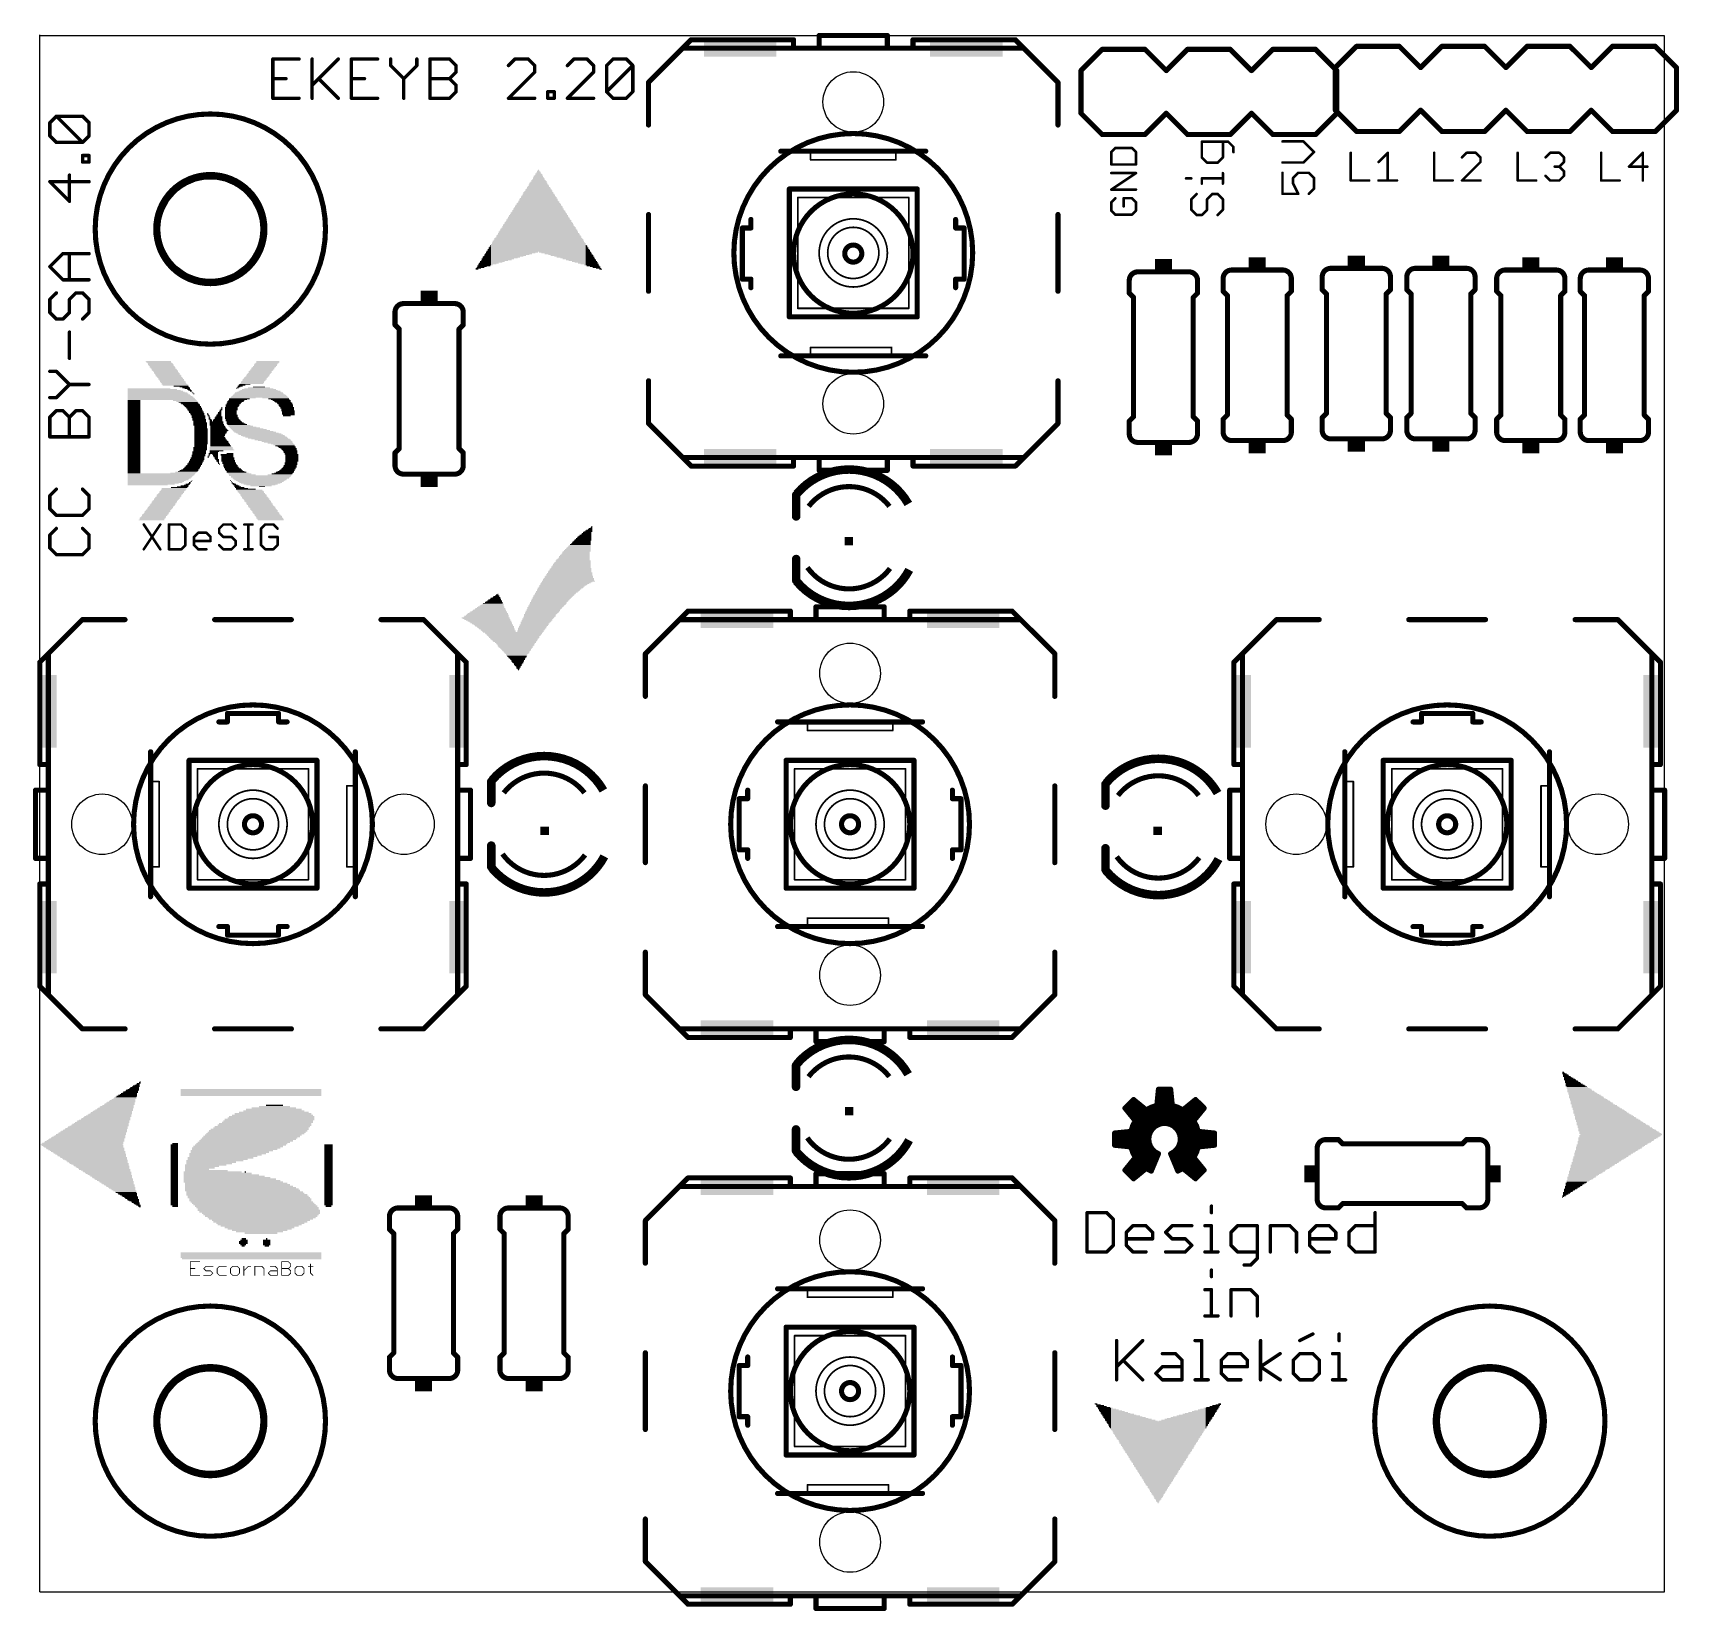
# Model space of a CAD drawing. Extents: x -0.2 to 48.8, y -0.6 to 46.4.
import ezdxf

# ---------------------------------------------------------------- set-up
doc = ezdxf.new("R2010")
doc.units = 0
doc.layers.add('20', color=7, linetype='CONTINUOUS')
doc.layers.add('21', color=253, linetype='CONTINUOUS')

# ---------------------------------------------------------------- blocks, each defined once
blk = doc.blocks.new('RECT')
blk.add_solid([(-0.5, -0.5), (0.5, -0.5), (-0.5, 0.5), (0.5, 0.5)])

msp = doc.modelspace()

# ---------------------------------------------------------------- linework, layer by layer
at = {"layer": '20'}
for p, q in [((0, 0), (0, 46.375)), ((48.3825, 46.345), (0, 46.345)), ((48.3825, 0), (48.3825, 46.345)), ((0, 0), (48.3825, 0))]:
    msp.add_line(p, q, dxfattribs=at)
for centre, radius in [((24.225, 44.3758), 0.9017), ((5.08, 40.59), 1.5), ((24.225, 35.3842), 0.9017), ((24.13, 27.3558), 0.9017), ((1.8542, 22.86), 0.9017), ((10.8458, 22.86), 0.9017), ((37.4142, 22.86), 0.9017), ((46.4058, 22.86), 0.9017), ((24.13, 18.3642), 0.9017), ((24.13, 10.4708), 0.9017), ((5.08, 5.08), 1.5), ((43.18, 5.08), 1.5), ((24.13, 1.4792), 0.9017)]:
    msp.add_circle(centre, radius, dxfattribs=at)
at = {"layer": '21'}
for points, const_width in [([(19.145, 45.976), (19.399, 46.23)], 0.1524), ([(22.447, 46.23), (19.399, 46.23)], 0.1524), ([(22.447, 46.23), (22.447, 45.976)], 0.1524), ([(23.209, 45.976), (23.209, 46.357)], 0.1524), ([(23.209, 46.357), (25.241, 46.357)], 0.1524), ([(25.241, 46.357), (25.241, 45.976)], 0.1524), ([(29.051, 46.23), (26.003, 46.23)], 0.1524), ([(26.003, 46.23), (26.003, 45.976)], 0.1524), ([(29.305, 45.976), (29.051, 46.23)], 0.1524), ([(39.215, 46.035), (38.58, 45.4)], 0.1524), ([(39.215, 46.035), (40.485, 46.035)], 0.1524), ([(40.485, 46.035), (41.12, 45.4)], 0.1524), ([(41.12, 45.4), (41.755, 46.035)], 0.1524), ([(41.755, 46.035), (43.025, 46.035)], 0.1524), ([(43.025, 46.035), (43.66, 45.4)], 0.1524), ([(43.66, 45.4), (44.295, 46.035)], 0.1524), ([(44.295, 46.035), (45.565, 46.035)], 0.1524), ([(45.565, 46.035), (46.2, 45.4)], 0.1524), ([(46.835, 46.035), (46.2, 45.4)], 0.1524), ([(46.835, 46.035), (48.105, 46.035)], 0.1524), ([(48.105, 46.035), (48.74, 45.4)], 0.1524), ([(7.7211, 45.6552), (6.9415, 45.6552)], 0.1016), ([(6.9415, 45.6552), (6.9415, 44.4858)], 0.1016), ([(8.1109, 45.6552), (8.1109, 44.4858)], 0.1016), ([(8.1109, 44.8756), (8.8905, 45.6552)], 0.1016), ([(10.0599, 45.6552), (9.2803, 45.6552)], 0.1016), ([(9.2803, 45.6552), (9.2803, 44.4858)], 0.1016), ([(10.4497, 45.6552), (10.4497, 45.4603)], 0.1016), ([(11.2293, 45.4603), (11.2293, 45.6552)], 0.1016), ([(11.6191, 44.4858), (11.6191, 45.6552)], 0.1016), ([(11.6191, 45.6552), (12.2038, 45.6552)], 0.1016), ([(12.2038, 45.6552), (12.3987, 45.4603)], 0.1016), ([(14.1528, 45.6552), (13.9579, 45.4603)], 0.1016), ([(14.5426, 45.6552), (14.1528, 45.6552)], 0.1016), ([(14.7375, 45.4603), (14.5426, 45.6552)], 0.1016), ([(15.9069, 45.6552), (15.712, 45.4603)], 0.1016), ([(16.2967, 45.6552), (15.9069, 45.6552)], 0.1016), ([(16.4916, 45.4603), (16.2967, 45.6552)], 0.1016), ([(16.8814, 45.4603), (17.0763, 45.6552)], 0.1016), ([(17.0763, 45.6552), (17.4661, 45.6552)], 0.1016), ([(17.4661, 45.6552), (17.661, 45.4603)], 0.1016), ([(19.145, 45.976), (18.129, 44.96)], 0.1524), ([(19.145, 45.976), (22.447, 45.976)], 0.1524), ([(22.447, 45.976), (23.209, 45.976)], 0.1524), ([(23.209, 45.976), (25.241, 45.976)], 0.1524), ([(26.003, 45.976), (25.241, 45.976)], 0.1524), ([(29.305, 45.976), (26.003, 45.976)], 0.1524), ([(30.321, 44.96), (29.305, 45.976)], 0.1524), ([(31.005, 45.31), (31.64, 45.945)], 0.1524), ([(31.64, 45.945), (32.91, 45.945)], 0.1524), ([(32.91, 45.945), (33.545, 45.31)], 0.1524), ([(33.545, 45.31), (34.18, 45.945)], 0.1524), ([(34.18, 45.945), (35.45, 45.945)], 0.1524), ([(35.45, 45.945), (36.085, 45.31)], 0.1524), ([(36.085, 45.31), (36.72, 45.945)], 0.1524), ([(36.72, 45.945), (37.99, 45.945)], 0.1524), ([(38.625, 45.31), (37.99, 45.945)], 0.1524), ([(6.9415, 45.0705), (7.3313, 45.0705)], 0.1016), ([(8.3058, 45.0705), (8.8905, 44.4858)], 0.1016), ([(9.2803, 45.0705), (9.6701, 45.0705)], 0.1016), ([(10.4497, 45.4603), (10.8395, 45.0705)], 0.1016), ([(10.8395, 45.0705), (11.2293, 45.4603)], 0.1016), ([(10.8395, 45.0705), (10.8395, 44.4858)], 0.1016), ([(11.6191, 45.0705), (12.2038, 45.0705)], 0.1016), ([(12.3987, 45.2654), (12.2038, 45.0705)], 0.1016), ([(12.2038, 45.0705), (12.3987, 44.8756)], 0.1016), ([(12.3987, 45.4603), (12.3987, 45.2654)], 0.1016), ([(13.9579, 44.4858), (14.7375, 45.2654)], 0.1016), ([(14.7375, 45.2654), (14.7375, 45.4603)], 0.1016), ([(15.712, 44.4858), (16.4916, 45.2654)], 0.1016), ([(16.4916, 45.2654), (16.4916, 45.4603)], 0.1016), ([(16.8814, 44.6807), (16.8814, 45.4603)], 0.1016), ([(16.8814, 44.6807), (17.661, 45.4603)], 0.1016), ([(17.661, 45.4603), (17.661, 44.6807)], 0.1016), ([(31.005, 44.04), (31.005, 45.31)], 0.1524), ([(38.58, 45.4), (38.58, 44.13)], 0.1524), ([(38.625, 44.04), (38.625, 45.31)], 0.1524), ([(48.74, 45.4), (48.74, 44.13)], 0.1524), ([(12.3987, 44.6807), (12.2038, 44.4858)], 0.1016), ([(12.3987, 44.8756), (12.3987, 44.6807)], 0.1016), ([(15.1273, 44.4858), (15.1273, 44.6807)], 0.1016), ([(15.1273, 44.6807), (15.3222, 44.6807)], 0.1016), ([(15.3222, 44.6807), (15.3222, 44.4858)], 0.1016), ([(17.0763, 44.4858), (16.8814, 44.6807)], 0.1016), ([(17.661, 44.6807), (17.4661, 44.4858)], 0.1016), ([(18.129, 44.96), (18.129, 43.69)], 0.1524), ([(30.321, 44.96), (30.321, 43.69)], 0.1524), ([(6.9415, 44.4858), (7.7211, 44.4858)], 0.1016), ([(9.2803, 44.4858), (10.0599, 44.4858)], 0.1016), ([(12.2038, 44.4858), (11.6191, 44.4858)], 0.1016), ([(14.7375, 44.4858), (13.9579, 44.4858)], 0.1016), ([(15.3222, 44.4858), (15.1273, 44.4858)], 0.1016), ([(16.4916, 44.4858), (15.712, 44.4858)], 0.1016), ([(17.4661, 44.4858), (17.0763, 44.4858)], 0.1016), ([(38.58, 44.13), (39.215, 43.495)], 0.1524), ([(41.12, 44.13), (40.485, 43.495)], 0.1524), ([(41.755, 43.495), (41.12, 44.13)], 0.1524), ([(43.66, 44.13), (43.025, 43.495)], 0.1524), ([(44.295, 43.495), (43.66, 44.13)], 0.1524), ([(46.2, 44.13), (45.565, 43.495)], 0.1524), ([(46.2, 44.13), (46.835, 43.495)], 0.1524), ([(48.74, 44.13), (48.105, 43.495)], 0.1524), ([(0.2998, 43.7561), (0.4947, 43.951)], 0.1016), ([(0.2998, 43.3663), (0.2998, 43.7561)], 0.1016), ([(0.4947, 43.951), (1.2743, 43.951)], 0.1016), ([(1.2743, 43.1714), (0.4947, 43.951)], 0.1016), ([(1.2743, 43.951), (1.4692, 43.7561)], 0.1016), ([(1.4692, 43.7561), (1.4692, 43.3663)], 0.1016), ([(31.64, 43.405), (31.005, 44.04)], 0.1524), ([(33.545, 44.04), (32.91, 43.405)], 0.1524), ([(34.18, 43.405), (33.545, 44.04)], 0.1524), ([(36.085, 44.04), (35.45, 43.405)], 0.1524), ([(36.72, 43.405), (36.085, 44.04)], 0.1524), ([(37.99, 43.405), (38.625, 44.04)], 0.1524), ([(0.4947, 43.1714), (0.2998, 43.3663)], 0.1016), ([(1.2743, 43.1714), (0.4947, 43.1714)], 0.1016), ([(1.4692, 43.3663), (1.2743, 43.1714)], 0.1016), ([(32.91, 43.405), (31.64, 43.405)], 0.1524), ([(35.45, 43.405), (34.18, 43.405)], 0.1524), ([(35.3887, 43.1944), (34.6048, 43.1944)], 0.0762), ([(34.6048, 43.1944), (34.6048, 42.7241)], 0.0762), ([(35.2319, 42.7241), (35.2319, 43.1944)], 0.0762), ([(35.5454, 43.0376), (35.3887, 43.1944)], 0.0762), ([(37.99, 43.405), (36.72, 43.405)], 0.1524), ([(37.6334, 43.2007), (37.0063, 43.2007)], 0.0762), ([(37.9469, 42.8872), (37.6334, 43.2007)], 0.0762), ([(40.485, 43.495), (39.215, 43.495)], 0.1524), ([(43.025, 43.495), (41.755, 43.495)], 0.1524), ([(45.565, 43.495), (44.295, 43.495)], 0.1524), ([(48.105, 43.495), (46.835, 43.495)], 0.1524), ([(1.2743, 42.5867), (1.2743, 42.7816)], 0.1016), ([(1.2743, 42.7816), (1.4692, 42.7816)], 0.1016), ([(1.4692, 42.7816), (1.4692, 42.5867)], 0.1016), ([(22.955, 42.908), (22.066, 42.908)], 0.1524), ([(25.495, 42.908), (22.955, 42.908)], 0.1524), ([(22.955, 42.908), (22.955, 42.654)], 0.0508), ([(25.495, 42.654), (22.955, 42.654)], 0.0508), ([(26.384, 42.908), (25.495, 42.908)], 0.1524), ([(25.495, 42.654), (25.495, 42.908)], 0.0508), ([(32.0303, 43.0062), (31.9075, 42.8833)], 0.0762), ([(31.9075, 42.8833), (31.9075, 42.5147)], 0.0762), ([(32.5218, 43.0062), (32.0303, 43.0062)], 0.0762), ([(32.6447, 42.8833), (32.5218, 43.0062)], 0.0762), ([(32.6447, 42.5147), (32.6447, 42.8833)], 0.0762), ([(34.6048, 42.7241), (34.7616, 42.5673)], 0.0762), ([(35.0751, 42.5673), (35.2319, 42.7241)], 0.0762), ([(35.5454, 42.8808), (35.5454, 43.0376)], 0.0762), ([(37.6334, 42.5736), (37.9469, 42.8872)], 0.0762), ([(39.0381, 42.8626), (39.0381, 42.0381)], 0.0762), ([(39.8668, 42.5878), (40.1416, 42.8626)], 0.0762), ([(40.1416, 42.8626), (40.1416, 42.0381)], 0.0762), ([(41.5242, 42.8626), (41.5242, 42.0381)], 0.0762), ([(42.4903, 42.8626), (42.3529, 42.7252)], 0.0762), ([(42.7652, 42.8626), (42.4903, 42.8626)], 0.0762), ([(42.9026, 42.7252), (42.7652, 42.8626)], 0.0762), ([(42.9026, 42.5878), (42.9026, 42.7252)], 0.0762), ([(44.0103, 42.8626), (44.0103, 42.0381)], 0.0762), ([(44.839, 42.7252), (44.9765, 42.8626)], 0.0762), ([(44.9765, 42.8626), (45.2513, 42.8626)], 0.0762), ([(45.2513, 42.8626), (45.3887, 42.7252)], 0.0762), ([(45.3887, 42.7252), (45.3887, 42.5878)], 0.0762), ([(46.4965, 42.8626), (46.4965, 42.0381)], 0.0762), ([(47.7374, 42.8626), (47.3252, 42.4504)], 0.0762), ([(47.7374, 42.0381), (47.7374, 42.8626)], 0.0762), ([(0.8845, 41.4173), (0.8845, 42.1969)], 0.1016), ([(1.4692, 42.5867), (1.2743, 42.5867)], 0.1016), ([(31.9075, 42.5147), (32.6447, 42.5147)], 0.0762), ([(31.9075, 41.7663), (32.6447, 42.2578)], 0.0762), ([(32.6447, 42.2578), (31.9075, 42.2578)], 0.0762), ([(34.7616, 42.5673), (35.0751, 42.5673)], 0.0762), ([(35.2319, 41.9436), (35.2319, 42.2572)], 0.0762), ([(37.0063, 42.5736), (37.6334, 42.5736)], 0.0762), ([(37.0063, 42.2652), (37.0063, 41.6381)], 0.0762), ([(37.3198, 42.1084), (37.4766, 42.2652)], 0.0762), ([(37.4766, 42.2652), (37.7901, 42.2652)], 0.0762), ([(37.7901, 42.2652), (37.9469, 42.1084)], 0.0762), ([(42.3529, 42.0381), (42.9026, 42.5878)], 0.0762), ([(44.9765, 42.0381), (44.839, 42.1755)], 0.0762), ([(45.2513, 42.4504), (45.1139, 42.4504)], 0.0762), ([(45.3887, 42.5878), (45.2513, 42.4504)], 0.0762), ([(45.2513, 42.4504), (45.3887, 42.3129)], 0.0762), ([(45.3887, 42.1755), (45.2513, 42.0381)], 0.0762), ([(45.3887, 42.3129), (45.3887, 42.1755)], 0.0762), ([(47.3252, 42.4504), (47.8748, 42.4504)], 0.0762), ([(1.4692, 42.002), (0.2998, 42.002)], 0.1016), ([(0.2998, 42.002), (0.8845, 41.4173)], 0.1016), ([(22.32, 41.785), (26.13, 41.785)], 0.1524), ([(22.32, 41.785), (22.32, 37.975)], 0.1524), ([(26.13, 37.975), (26.13, 41.785)], 0.1524), ([(32.6447, 41.7663), (31.9075, 41.7663)], 0.0762), ([(34.1345, 42.1004), (34.2913, 42.1004)], 0.0762), ([(34.4481, 41.6352), (34.2913, 41.4784)], 0.0762), ([(34.6048, 41.9436), (34.6048, 42.1004)], 0.0762), ([(34.6048, 42.1004), (35.2319, 42.1004)], 0.0762), ([(34.7616, 41.4784), (34.9184, 41.6352)], 0.0762), ([(34.9184, 41.6352), (35.0751, 41.6352)], 0.0762), ([(35.0751, 41.6352), (35.2319, 41.4784)], 0.0762), ([(37.0063, 41.6381), (37.4766, 41.6381)], 0.0762), ([(37.3198, 41.9516), (37.3198, 42.1084)], 0.0762), ([(37.4766, 41.6381), (37.3198, 41.9516)], 0.0762), ([(37.9469, 41.7949), (37.7901, 41.6381)], 0.0762), ([(37.9469, 42.1084), (37.9469, 41.7949)], 0.0762), ([(39.0381, 42.0381), (39.5878, 42.0381)], 0.0762), ([(39.8668, 42.0381), (40.4165, 42.0381)], 0.0762), ([(41.5242, 42.0381), (42.0739, 42.0381)], 0.0762), ([(42.9026, 42.0381), (42.3529, 42.0381)], 0.0762), ([(44.0103, 42.0381), (44.56, 42.0381)], 0.0762), ([(45.2513, 42.0381), (44.9765, 42.0381)], 0.0762), ([(46.4965, 42.0381), (47.0461, 42.0381)], 0.0762), ([(22.574, 41.531), (25.876, 41.531)], 0.0508), ([(22.574, 41.531), (22.574, 38.229)], 0.0508), ([(25.876, 38.229), (25.876, 41.531)], 0.0508), ([(32.0303, 41.5093), (31.9075, 41.3865)], 0.0762), ([(31.9075, 41.3865), (31.9075, 41.1407)], 0.0762), ([(31.9075, 41.1407), (32.0303, 41.0179)], 0.0762), ([(32.5218, 41.5093), (32.2761, 41.5093)], 0.0762), ([(32.2761, 41.5093), (32.2761, 41.2636)], 0.0762), ([(32.6447, 41.3865), (32.5218, 41.5093)], 0.0762), ([(32.5218, 41.0179), (32.6447, 41.1407)], 0.0762), ([(32.6447, 41.1407), (32.6447, 41.3865)], 0.0762), ([(34.2913, 41.4784), (34.2913, 41.1649)], 0.0762), ([(34.2913, 41.1649), (34.4481, 41.0081)], 0.0762), ([(34.6048, 41.0081), (34.7616, 41.1649)], 0.0762), ([(34.7616, 41.1649), (34.7616, 41.4784)], 0.0762), ([(35.2319, 41.1649), (35.0751, 41.0081)], 0.0762), ([(35.2319, 41.4784), (35.2319, 41.1649)], 0.0762), ([(18.129, 41.023), (18.129, 38.737)], 0.1524), ([(20.923, 40.622), (21.177, 40.622)], 0.1524), ([(20.923, 40.622), (20.923, 39.098)], 0.1524), ([(21.177, 40.622), (21.177, 40.876)], 0.1524), ([(27.273, 40.622), (27.273, 40.876)], 0.1524), ([(27.273, 40.622), (27.527, 40.622)], 0.1524), ([(27.527, 39.098), (27.527, 40.622)], 0.1524), ([(30.321, 41.023), (30.321, 38.737)], 0.1524), ([(32.0303, 41.0179), (32.5218, 41.0179)], 0.0762), ([(34.4481, 41.0081), (34.6048, 41.0081)], 0.0762), ([(0.2998, 39.4683), (0.6896, 39.8581)], 0.1016), ([(0.6896, 39.8581), (1.4692, 39.8581)], 0.1016), ([(0.8845, 39.0785), (0.8845, 39.8581)], 0.1016), ([(0.6896, 39.0785), (0.2998, 39.4683)], 0.1016), ([(34.222, 39.315), (32.698, 39.315)], 0.1524), ([(37.017, 39.37), (35.493, 39.37)], 0.1524), ([(38.189, 39.166), (38.189, 38.785)], 0.1524), ([(38.443, 39.42), (39.967, 39.42)], 0.1524), ([(40.221, 39.166), (40.221, 38.785)], 0.1524), ([(40.709, 39.166), (40.709, 38.785)], 0.1524), ([(40.963, 39.42), (42.487, 39.42)], 0.1524), ([(42.741, 39.166), (42.741, 38.785)], 0.1524), ([(43.638, 39.37), (45.162, 39.37)], 0.1524), ([(47.652, 39.37), (46.128, 39.37)], 0.1524), ([(0.4947, 38.6887), (0.2998, 38.4938)], 0.1016), ([(1.4692, 39.0785), (0.6896, 39.0785)], 0.1016), ([(0.8845, 38.4938), (1.0794, 38.6887)], 0.1016), ([(1.0794, 38.6887), (1.2743, 38.6887)], 0.1016), ([(1.2743, 38.6887), (1.4692, 38.4938)], 0.1016), ([(21.177, 39.098), (20.923, 39.098)], 0.1524), ([(21.177, 39.098), (21.177, 38.844)], 0.1524), ([(27.527, 39.098), (27.273, 39.098)], 0.1524), ([(27.273, 39.098), (27.273, 38.844)], 0.1524), ([(32.444, 39.061), (32.444, 38.68)], 0.1524), ([(32.571, 38.553), (32.444, 38.68)], 0.1524), ([(34.349, 38.553), (34.476, 38.68)], 0.1524), ([(34.476, 39.061), (34.476, 38.68)], 0.1524), ([(35.239, 39.116), (35.239, 38.735)], 0.1524), ([(35.366, 38.608), (35.239, 38.735)], 0.1524), ([(37.144, 38.608), (37.271, 38.735)], 0.1524), ([(37.271, 39.116), (37.271, 38.735)], 0.1524), ([(38.316, 38.658), (38.189, 38.785)], 0.1524), ([(38.316, 35.102), (38.316, 38.658)], 0.1524), ([(40.094, 38.658), (40.221, 38.785)], 0.1524), ([(40.094, 35.102), (40.094, 38.658)], 0.1524), ([(40.836, 38.658), (40.709, 38.785)], 0.1524), ([(40.836, 35.102), (40.836, 38.658)], 0.1524), ([(42.614, 38.658), (42.741, 38.785)], 0.1524), ([(42.614, 35.102), (42.614, 38.658)], 0.1524), ([(43.384, 39.116), (43.384, 38.735)], 0.1524), ([(43.511, 38.608), (43.384, 38.735)], 0.1524), ([(45.289, 38.608), (45.416, 38.735)], 0.1524), ([(45.416, 39.116), (45.416, 38.735)], 0.1524), ([(45.874, 39.116), (45.874, 38.735)], 0.1524), ([(46.001, 38.608), (45.874, 38.735)], 0.1524), ([(47.779, 38.608), (47.906, 38.735)], 0.1524), ([(47.906, 39.116), (47.906, 38.735)], 0.1524), ([(0.2998, 38.4938), (0.2998, 38.104)], 0.1016), ([(0.8845, 38.104), (0.8845, 38.4938)], 0.1016), ([(1.4692, 38.4938), (1.4692, 38.104)], 0.1016), ([(12.357, 38.37), (10.833, 38.37)], 0.1524), ([(25.876, 38.229), (22.574, 38.229)], 0.0508), ([(32.571, 38.553), (32.571, 34.997)], 0.1524), ([(34.349, 38.553), (34.349, 34.997)], 0.1524), ([(35.366, 38.608), (35.366, 35.052)], 0.1524), ([(37.144, 38.608), (37.144, 35.052)], 0.1524), ([(43.511, 35.052), (43.511, 38.608)], 0.1524), ([(45.289, 35.052), (45.289, 38.608)], 0.1524), ([(46.001, 38.608), (46.001, 35.052)], 0.1524), ([(47.779, 38.608), (47.779, 35.052)], 0.1524), ([(0.2998, 38.104), (0.4947, 37.9091)], 0.1016), ([(0.4947, 37.9091), (0.6896, 37.9091)], 0.1016), ([(0.6896, 37.9091), (0.8845, 38.104)], 0.1016), ([(1.4692, 38.104), (1.2743, 37.9091)], 0.1016), ([(10.579, 38.116), (10.579, 37.735)], 0.1524), ([(10.706, 37.608), (10.579, 37.735)], 0.1524), ([(12.484, 37.608), (12.611, 37.735)], 0.1524), ([(12.611, 38.116), (12.611, 37.735)], 0.1524), ([(26.13, 37.975), (22.32, 37.975)], 0.1524), ([(0.8845, 36.7397), (0.8845, 37.5193)], 0.1016), ([(10.706, 37.608), (10.706, 34.052)], 0.1524), ([(12.484, 37.608), (12.484, 34.052)], 0.1524), ([(22.066, 36.812), (22.955, 36.812)], 0.1524), ([(22.955, 36.812), (25.368, 36.812)], 0.1524), ([(25.368, 37.066), (22.955, 37.066)], 0.0508), ([(22.955, 37.066), (22.955, 36.812)], 0.0508), ([(25.368, 36.812), (26.384, 36.812)], 0.1524), ([(25.368, 37.066), (25.368, 36.812)], 0.0508), ([(0.4947, 36.3499), (0.2998, 36.3499)], 0.1016), ([(0.8845, 35.9601), (0.4947, 36.3499)], 0.1016), ([(0.4947, 35.5703), (0.8845, 35.9601)], 0.1016), ([(0.8845, 35.9601), (1.4692, 35.9601)], 0.1016), ([(18.129, 36.07), (18.129, 34.8)], 0.1524), ([(30.321, 34.8), (30.321, 36.07)], 0.1524), ([(0.2998, 35.5703), (0.4947, 35.5703)], 0.1016), ([(0.2998, 34.9856), (0.4947, 35.1805)], 0.1016), ([(0.2998, 34.4009), (0.2998, 34.9856)], 0.1016), ([(0.4947, 35.1805), (0.6896, 35.1805)], 0.1016), ([(0.6896, 35.1805), (0.8845, 34.9856)], 0.1016), ([(0.8845, 34.9856), (1.0794, 35.1805)], 0.1016), ([(0.8845, 34.4009), (0.8845, 34.9856)], 0.1016), ([(1.0794, 35.1805), (1.2743, 35.1805)], 0.1016), ([(1.2743, 35.1805), (1.4692, 34.9856)], 0.1016), ([(1.4692, 34.9856), (1.4692, 34.4009)], 0.1016), ([(18.129, 34.8), (19.145, 33.784)], 0.1524), ([(29.305, 33.784), (30.321, 34.8)], 0.1524), ([(32.571, 34.997), (32.444, 34.87)], 0.1524), ([(32.444, 34.489), (32.444, 34.87)], 0.1524), ([(34.349, 34.997), (34.476, 34.87)], 0.1524), ([(34.476, 34.489), (34.476, 34.87)], 0.1524), ([(35.366, 35.052), (35.239, 34.925)], 0.1524), ([(35.239, 34.544), (35.239, 34.925)], 0.1524), ([(37.144, 35.052), (37.271, 34.925)], 0.1524), ([(37.271, 34.544), (37.271, 34.925)], 0.1524), ([(38.316, 35.102), (38.189, 34.975)], 0.1524), ([(38.189, 34.594), (38.189, 34.975)], 0.1524), ([(40.094, 35.102), (40.221, 34.975)], 0.1524), ([(40.221, 34.594), (40.221, 34.975)], 0.1524), ([(40.836, 35.102), (40.709, 34.975)], 0.1524), ([(40.709, 34.594), (40.709, 34.975)], 0.1524), ([(42.614, 35.102), (42.741, 34.975)], 0.1524), ([(42.741, 34.594), (42.741, 34.975)], 0.1524), ([(43.511, 35.052), (43.384, 34.925)], 0.1524), ([(43.384, 34.544), (43.384, 34.925)], 0.1524), ([(45.289, 35.052), (45.416, 34.925)], 0.1524), ([(45.416, 34.544), (45.416, 34.925)], 0.1524), ([(46.001, 35.052), (45.874, 34.925)], 0.1524), ([(45.874, 34.544), (45.874, 34.925)], 0.1524), ([(47.779, 35.052), (47.906, 34.925)], 0.1524), ([(47.906, 34.544), (47.906, 34.925)], 0.1524), ([(1.4692, 34.4009), (0.2998, 34.4009)], 0.1016), ([(37.017, 34.29), (35.493, 34.29)], 0.1524), ([(38.443, 34.34), (39.967, 34.34)], 0.1524), ([(40.963, 34.34), (42.487, 34.34)], 0.1524), ([(43.638, 34.29), (45.162, 34.29)], 0.1524), ([(47.652, 34.29), (46.128, 34.29)], 0.1524), ([(10.706, 34.052), (10.579, 33.925)], 0.1524), ([(10.579, 33.544), (10.579, 33.925)], 0.1524), ([(12.484, 34.052), (12.611, 33.925)], 0.1524), ([(12.611, 33.544), (12.611, 33.925)], 0.1524), ([(19.145, 33.784), (22.447, 33.784)], 0.1524), ([(19.399, 33.53), (19.145, 33.784)], 0.1524), ([(22.447, 33.784), (22.447, 33.53)], 0.1524), ([(22.447, 33.784), (23.209, 33.784)], 0.1524), ([(23.209, 33.403), (23.209, 33.784)], 0.1524), ([(23.209, 33.784), (25.241, 33.784)], 0.1524), ([(25.241, 33.784), (25.241, 33.403)], 0.1524), ([(25.241, 33.784), (26.003, 33.784)], 0.1524), ([(26.003, 33.784), (26.003, 33.53)], 0.1524), ([(26.003, 33.784), (29.305, 33.784)], 0.1524), ([(29.305, 33.784), (29.051, 33.53)], 0.1524), ([(34.222, 34.235), (32.698, 34.235)], 0.1524), ([(12.357, 33.29), (10.833, 33.29)], 0.1524), ([(22.447, 33.53), (19.399, 33.53)], 0.1524), ([(23.209, 33.403), (25.241, 33.403)], 0.1524), ([(29.051, 33.53), (26.003, 33.53)], 0.1524), ([(0.4947, 32.8417), (0.2998, 32.6468)], 0.1016), ([(1.4692, 32.6468), (1.2743, 32.8417)], 0.1016), ([(0.2998, 32.6468), (0.2998, 32.257)], 0.1016), ([(1.4692, 32.257), (1.4692, 32.6468)], 0.1016), ([(22.5252, 32.665), (22.5252, 32.03)], 0.254), ([(0.2998, 32.257), (0.4947, 32.0621)], 0.1016), ([(0.4947, 32.0621), (1.2743, 32.0621)], 0.1016), ([(1.2743, 32.0621), (1.4692, 32.257)], 0.1016), ([(0.4947, 31.6723), (0.2998, 31.4774)], 0.1016), ([(0.2998, 31.4774), (0.2998, 31.0876)], 0.1016), ([(1.4692, 31.4774), (1.2743, 31.6723)], 0.1016), ([(1.4692, 31.0876), (1.4692, 31.4774)], 0.1016), ([(3.0976, 31.7889), (3.5891, 31.0517)], 0.0762), ([(3.5891, 31.7889), (3.0976, 31.0517)], 0.0762), ([(3.846, 31.7889), (3.846, 31.0517)], 0.0762), ([(4.2146, 31.7889), (3.846, 31.7889)], 0.0762), ([(4.3375, 31.6661), (4.2146, 31.7889)], 0.0762), ([(4.3375, 31.1746), (4.3375, 31.6661)], 0.0762), ([(4.5944, 31.4203), (4.7173, 31.5432)], 0.0762), ([(4.5944, 31.1746), (4.5944, 31.4203)], 0.0762), ([(4.7173, 31.5432), (4.963, 31.5432)], 0.0762), ([(4.963, 31.5432), (5.0859, 31.4203)], 0.0762), ([(5.0859, 31.4203), (5.0859, 31.2974)], 0.0762), ([(5.4657, 31.7889), (5.3428, 31.6661)], 0.0762), ([(5.3428, 31.6661), (5.3428, 31.5432)], 0.0762), ([(5.3428, 31.5432), (5.4657, 31.4203)], 0.0762), ([(5.7114, 31.7889), (5.4657, 31.7889)], 0.0762), ([(5.4657, 31.4203), (5.7114, 31.4203)], 0.0762), ([(5.8343, 31.6661), (5.7114, 31.7889)], 0.0762), ([(5.7114, 31.4203), (5.8343, 31.2974)], 0.0762), ([(6.0913, 31.7889), (6.337, 31.7889)], 0.0762), ([(6.2141, 31.0517), (6.2141, 31.7889)], 0.0762), ([(6.7131, 31.7889), (6.5902, 31.6661)], 0.0762), ([(6.5902, 31.6661), (6.5902, 31.1746)], 0.0762), ([(6.9588, 31.7889), (6.7131, 31.7889)], 0.0762), ([(7.0817, 31.4203), (6.8359, 31.4203)], 0.0762), ([(7.0817, 31.6661), (6.9588, 31.7889)], 0.0762), ([(7.0817, 31.1746), (7.0817, 31.4203)], 0.0762), ([(0.2998, 31.0876), (0.4947, 30.8927)], 0.1016), ([(0.4947, 30.8927), (1.2743, 30.8927)], 0.1016), ([(1.2743, 30.8927), (1.4692, 31.0876)], 0.1016), ([(3.846, 31.0517), (4.2146, 31.0517)], 0.0762), ([(4.2146, 31.0517), (4.3375, 31.1746)], 0.0762), ([(5.0859, 31.2974), (4.5944, 31.2974)], 0.0762), ([(4.7173, 31.0517), (4.5944, 31.1746)], 0.0762), ([(4.963, 31.0517), (4.7173, 31.0517)], 0.0762), ([(5.4657, 31.0517), (5.3428, 31.1746)], 0.0762), ([(5.7114, 31.0517), (5.4657, 31.0517)], 0.0762), ([(5.8343, 31.1746), (5.7114, 31.0517)], 0.0762), ([(5.8343, 31.2974), (5.8343, 31.1746)], 0.0762), ([(6.0913, 31.0517), (6.337, 31.0517)], 0.0762), ([(6.5902, 31.1746), (6.7131, 31.0517)], 0.0762), ([(6.7131, 31.0517), (6.9588, 31.0517)], 0.0762), ([(6.9588, 31.0517), (7.0817, 31.1746)], 0.0762), ([(22.5252, 30.76), (22.5252, 30.125)], 0.254), ([(23.114, 28.956), (23.114, 29.337)], 0.1524), ([(23.114, 29.337), (25.146, 29.337)], 0.1524), ([(25.146, 29.337), (25.146, 28.956)], 0.1524), ([(1.27, 28.956), (0.254, 27.94)], 0.1524), ([(1.27, 28.956), (2.54, 28.956)], 0.1524), ([(5.207, 28.956), (7.493, 28.956)], 0.1524), ([(11.43, 28.956), (10.16, 28.956)], 0.1524), ([(12.446, 27.94), (11.43, 28.956)], 0.1524), ([(19.05, 28.956), (18.034, 27.94)], 0.1524), ([(19.05, 28.956), (19.304, 29.21)], 0.1524), ([(19.05, 28.956), (22.352, 28.956)], 0.1524), ([(22.352, 29.21), (19.304, 29.21)], 0.1524), ([(22.352, 29.21), (22.352, 28.956)], 0.1524), ([(22.352, 28.956), (23.114, 28.956)], 0.1524), ([(23.114, 28.956), (25.146, 28.956)], 0.1524), ([(25.908, 28.956), (25.146, 28.956)], 0.1524), ([(28.956, 29.21), (25.908, 29.21)], 0.1524), ([(25.908, 29.21), (25.908, 28.956)], 0.1524), ([(29.21, 28.956), (25.908, 28.956)], 0.1524), ([(29.21, 28.956), (28.956, 29.21)], 0.1524), ([(30.226, 27.94), (29.21, 28.956)], 0.1524), ([(36.83, 28.956), (35.814, 27.94)], 0.1524), ([(36.83, 28.956), (38.1, 28.956)], 0.1524), ([(40.767, 28.956), (43.053, 28.956)], 0.1524), ([(46.99, 28.956), (45.72, 28.956)], 0.1524), ([(48.006, 27.94), (46.99, 28.956)], 0.1524), ([(0.254, 27.94), (0, 27.686)], 0.1524), ([(0.254, 27.94), (0.254, 24.638)], 0.1524), ([(12.446, 24.638), (12.446, 27.94)], 0.1524), ([(12.446, 27.94), (12.7, 27.686)], 0.1524), ([(18.034, 27.94), (18.034, 26.67)], 0.1524), ([(30.226, 27.94), (30.226, 26.67)], 0.1524), ([(35.814, 27.94), (35.56, 27.686)], 0.1524), ([(35.814, 27.94), (35.814, 24.638)], 0.1524), ([(48.006, 24.638), (48.006, 27.94)], 0.1524), ([(48.006, 27.94), (48.26, 27.686)], 0.1524), ([(0, 27.686), (0, 24.638)], 0.1524), ([(12.7, 27.686), (12.7, 24.638)], 0.1524), ([(35.56, 27.686), (35.56, 24.638)], 0.1524), ([(48.26, 27.686), (48.26, 24.638)], 0.1524), ([(5.588, 25.908), (5.334, 25.908)], 0.1524), ([(7.112, 26.162), (5.588, 26.162)], 0.1524), ([(5.588, 25.908), (5.588, 26.162)], 0.1524), ([(7.112, 26.162), (7.112, 25.908)], 0.1524), ([(7.112, 25.908), (7.366, 25.908)], 0.1524), ([(22.86, 25.908), (21.971, 25.908)], 0.1524), ([(25.4, 25.908), (22.86, 25.908)], 0.1524), ([(26.289, 25.908), (25.4, 25.908)], 0.1524), ([(41.148, 25.908), (40.894, 25.908)], 0.1524), ([(42.672, 26.162), (41.148, 26.162)], 0.1524), ([(41.148, 25.908), (41.148, 26.162)], 0.1524), ([(42.672, 26.162), (42.672, 25.908)], 0.1524), ([(42.672, 25.908), (42.926, 25.908)], 0.1524), ([(22.86, 25.908), (22.86, 25.654)], 0.0508), ([(25.4, 25.654), (22.86, 25.654)], 0.0508), ([(25.4, 25.654), (25.4, 25.908)], 0.0508), ([(3.302, 25.019), (3.302, 24.13)], 0.1524), ([(9.398, 24.003), (9.398, 25.019)], 0.1524), ([(38.862, 25.019), (38.862, 24.13)], 0.1524), ([(44.958, 24.003), (44.958, 25.019)], 0.1524), ([(0, 24.638), (0.254, 24.638)], 0.1524), ([(0.254, 24.638), (0.254, 23.876)], 0.1524), ([(4.445, 20.955), (4.445, 24.765)], 0.1524), ([(8.255, 24.765), (4.445, 24.765)], 0.1524), ([(4.699, 21.209), (4.699, 24.511)], 0.0508), ([(8.001, 24.511), (4.699, 24.511)], 0.0508), ([(8.001, 24.511), (8.001, 21.209)], 0.0508), ([(8.255, 24.765), (8.255, 20.955)], 0.1524), ([(12.446, 23.876), (12.446, 24.638)], 0.1524), ([(12.446, 24.638), (12.7, 24.638)], 0.1524), ([(22.225, 24.765), (26.035, 24.765)], 0.1524), ([(22.225, 24.765), (22.225, 20.955)], 0.1524), ([(22.479, 24.511), (25.781, 24.511)], 0.0508), ([(22.479, 24.511), (22.479, 21.209)], 0.0508), ([(25.781, 21.209), (25.781, 24.511)], 0.0508), ([(26.035, 20.955), (26.035, 24.765)], 0.1524), ([(35.56, 24.638), (35.814, 24.638)], 0.1524), ([(35.814, 24.638), (35.814, 23.876)], 0.1524), ([(40.005, 20.955), (40.005, 24.765)], 0.1524), ([(43.815, 24.765), (40.005, 24.765)], 0.1524), ([(40.259, 21.209), (40.259, 24.511)], 0.0508), ([(43.561, 24.511), (40.259, 24.511)], 0.0508), ([(43.561, 24.511), (43.561, 21.209)], 0.0508), ([(43.815, 24.765), (43.815, 20.955)], 0.1524), ([(48.006, 23.876), (48.006, 24.638)], 0.1524), ([(48.006, 24.638), (48.26, 24.638)], 0.1524), ([(3.302, 24.13), (3.302, 21.59)], 0.1524), ([(3.556, 24.13), (3.302, 24.13)], 0.0508), ([(3.556, 24.13), (3.556, 21.59)], 0.0508), ([(9.144, 24.003), (9.144, 21.59)], 0.0508), ([(9.144, 24.003), (9.398, 24.003)], 0.0508), ([(9.398, 21.59), (9.398, 24.003)], 0.1524), ([(13.4452, 24.13), (13.4452, 23.495)], 0.254), ([(18.034, 24.003), (18.034, 21.717)], 0.1524), ([(30.226, 24.003), (30.226, 21.717)], 0.1524), ([(31.7352, 24.05), (31.7352, 23.415)], 0.254), ([(38.862, 24.13), (38.862, 21.59)], 0.1524), ([(39.116, 24.13), (38.862, 24.13)], 0.0508), ([(39.116, 24.13), (39.116, 21.59)], 0.0508), ([(44.704, 24.003), (44.704, 21.59)], 0.0508), ([(44.704, 24.003), (44.958, 24.003)], 0.0508), ([(44.958, 21.59), (44.958, 24.003)], 0.1524), ([(-0.127, 21.844), (-0.127, 23.876)], 0.1524), ([(-0.127, 23.876), (0.254, 23.876)], 0.1524), ([(0.254, 21.844), (0.254, 23.876)], 0.1524), ([(12.446, 23.876), (12.827, 23.876)], 0.1524), ([(12.446, 21.844), (12.446, 23.876)], 0.1524), ([(12.827, 21.844), (12.827, 23.876)], 0.1524), ([(20.828, 23.622), (21.082, 23.622)], 0.1524), ([(20.828, 23.622), (20.828, 22.098)], 0.1524), ([(21.082, 23.622), (21.082, 23.876)], 0.1524), ([(27.178, 23.622), (27.178, 23.876)], 0.1524), ([(27.178, 23.622), (27.432, 23.622)], 0.1524), ([(27.432, 22.098), (27.432, 23.622)], 0.1524), ([(35.433, 21.844), (35.433, 23.876)], 0.1524), ([(35.433, 23.876), (35.814, 23.876)], 0.1524), ([(35.814, 21.844), (35.814, 23.876)], 0.1524), ([(48.006, 23.876), (48.387, 23.876)], 0.1524), ([(48.006, 21.844), (48.006, 23.876)], 0.1524), ([(48.387, 21.844), (48.387, 23.876)], 0.1524), ([(13.4452, 22.225), (13.4452, 21.59)], 0.254), ([(21.082, 22.098), (20.828, 22.098)], 0.1524), ([(21.082, 22.098), (21.082, 21.844)], 0.1524), ([(27.432, 22.098), (27.178, 22.098)], 0.1524), ([(27.178, 22.098), (27.178, 21.844)], 0.1524), ([(31.7352, 22.145), (31.7352, 21.51)], 0.254), ([(0.254, 21.844), (-0.127, 21.844)], 0.1524), ([(0.254, 21.082), (0.254, 21.844)], 0.1524), ([(3.302, 21.59), (3.302, 20.701)], 0.1524), ([(3.302, 21.59), (3.556, 21.59)], 0.0508), ([(9.144, 21.59), (9.398, 21.59)], 0.0508), ([(9.398, 20.701), (9.398, 21.59)], 0.1524), ([(12.827, 21.844), (12.446, 21.844)], 0.1524), ([(12.446, 21.082), (12.446, 21.844)], 0.1524), ([(35.814, 21.844), (35.433, 21.844)], 0.1524), ([(35.814, 21.082), (35.814, 21.844)], 0.1524), ([(38.862, 21.59), (38.862, 20.701)], 0.1524), ([(38.862, 21.59), (39.116, 21.59)], 0.0508), ([(44.704, 21.59), (44.958, 21.59)], 0.0508), ([(44.958, 20.701), (44.958, 21.59)], 0.1524), ([(48.387, 21.844), (48.006, 21.844)], 0.1524), ([(48.006, 21.082), (48.006, 21.844)], 0.1524), ([(0, 21.082), (0.254, 21.082)], 0.1524), ([(0, 21.082), (0, 18.034)], 0.1524), ([(0.254, 17.78), (0.254, 21.082)], 0.1524), ([(4.699, 21.209), (8.001, 21.209)], 0.0508), ([(12.446, 17.78), (12.446, 21.082)], 0.1524), ([(12.446, 21.082), (12.7, 21.082)], 0.1524), ([(12.7, 21.082), (12.7, 18.034)], 0.1524), ([(25.781, 21.209), (22.479, 21.209)], 0.0508), ([(35.56, 21.082), (35.814, 21.082)], 0.1524), ([(35.56, 21.082), (35.56, 18.034)], 0.1524), ([(35.814, 17.78), (35.814, 21.082)], 0.1524), ([(40.259, 21.209), (43.561, 21.209)], 0.0508), ([(48.006, 17.78), (48.006, 21.082)], 0.1524), ([(48.006, 21.082), (48.26, 21.082)], 0.1524), ([(48.26, 21.082), (48.26, 18.034)], 0.1524), ([(4.445, 20.955), (8.255, 20.955)], 0.1524), ([(26.035, 20.955), (22.225, 20.955)], 0.1524), ([(40.005, 20.955), (43.815, 20.955)], 0.1524), ([(5.588, 19.812), (5.334, 19.812)], 0.1524), ([(5.588, 19.558), (5.588, 19.812)], 0.1524), ([(5.588, 19.558), (7.112, 19.558)], 0.1524), ([(7.112, 19.812), (7.112, 19.558)], 0.1524), ([(7.112, 19.812), (7.366, 19.812)], 0.1524), ([(21.971, 19.812), (22.86, 19.812)], 0.1524), ([(22.86, 19.812), (25.273, 19.812)], 0.1524), ([(25.273, 20.066), (22.86, 20.066)], 0.0508), ([(22.86, 20.066), (22.86, 19.812)], 0.0508), ([(25.273, 19.812), (26.289, 19.812)], 0.1524), ([(25.273, 20.066), (25.273, 19.812)], 0.0508), ([(41.148, 19.812), (40.894, 19.812)], 0.1524), ([(41.148, 19.558), (41.148, 19.812)], 0.1524), ([(41.148, 19.558), (42.672, 19.558)], 0.1524), ([(42.672, 19.812), (42.672, 19.558)], 0.1524), ([(42.672, 19.812), (42.926, 19.812)], 0.1524), ([(18.034, 19.05), (18.034, 17.78)], 0.1524), ([(30.226, 17.78), (30.226, 19.05)], 0.1524), ([(0.254, 17.78), (0, 18.034)], 0.1524), ([(0.254, 17.78), (1.27, 16.764)], 0.1524), ([(11.43, 16.764), (12.446, 17.78)], 0.1524), ([(12.7, 18.034), (12.446, 17.78)], 0.1524), ([(18.034, 17.78), (19.05, 16.764)], 0.1524), ([(29.21, 16.764), (30.226, 17.78)], 0.1524), ([(35.814, 17.78), (35.56, 18.034)], 0.1524), ([(35.814, 17.78), (36.83, 16.764)], 0.1524), ([(46.99, 16.764), (48.006, 17.78)], 0.1524), ([(48.26, 18.034), (48.006, 17.78)], 0.1524), ([(1.27, 16.764), (2.54, 16.764)], 0.1524), ([(5.207, 16.764), (7.493, 16.764)], 0.1524), ([(10.16, 16.764), (11.43, 16.764)], 0.1524), ([(19.05, 16.764), (22.352, 16.764)], 0.1524), ([(19.304, 16.51), (19.05, 16.764)], 0.1524), ([(22.352, 16.764), (22.352, 16.51)], 0.1524), ([(22.352, 16.764), (23.114, 16.764)], 0.1524), ([(23.114, 16.383), (23.114, 16.764)], 0.1524), ([(23.114, 16.764), (25.146, 16.764)], 0.1524), ([(25.146, 16.764), (25.146, 16.383)], 0.1524), ([(25.146, 16.764), (25.908, 16.764)], 0.1524), ([(25.908, 16.764), (25.908, 16.51)], 0.1524), ([(25.908, 16.764), (29.21, 16.764)], 0.1524), ([(29.21, 16.764), (28.956, 16.51)], 0.1524), ([(36.83, 16.764), (38.1, 16.764)], 0.1524), ([(40.767, 16.764), (43.053, 16.764)], 0.1524), ([(45.72, 16.764), (46.99, 16.764)], 0.1524), ([(22.352, 16.51), (19.304, 16.51)], 0.1524), ([(23.114, 16.383), (25.146, 16.383)], 0.1524), ([(28.956, 16.51), (25.908, 16.51)], 0.1524), ([(22.5202, 15.675), (22.5202, 15.04)], 0.254), ([(32.5715, 14.662), (32.313, 14.4035)], 0.15), ([(32.9485, 14.3546), (32.5715, 14.662)], 0.15), ([(33.3122, 14.9688), (33.263, 14.4849)], 0.15), ([(33.2828, 14.68), (33.7072, 14.68)], 0.15), ([(33.2981, 14.83), (33.6919, 14.83)], 0.15), ([(33.6778, 14.9688), (33.3122, 14.9688)], 0.15), ([(33.727, 14.4849), (33.6778, 14.9688)], 0.15), ([(34.4185, 14.662), (34.0415, 14.3546)], 0.15), ([(34.677, 14.4035), (34.4185, 14.662)], 0.15), ([(32.313, 14.4035), (32.6204, 14.0265)], 0.15), ([(32.3322, 14.38), (32.9173, 14.38)], 0.15), ([(32.4395, 14.53), (32.7334, 14.53)], 0.15), ([(32.4545, 14.23), (34.5355, 14.23)], 0.15), ([(33.1003, 14.4328), (32.9485, 14.3546)], 0.15), ([(32.9978, 14.38), (33.9922, 14.38)], 0.15), ([(33.263, 14.4849), (33.1003, 14.4328)], 0.15), ([(33.2676, 14.53), (33.7224, 14.53)], 0.15), ([(33.8897, 14.4328), (33.727, 14.4849)], 0.15), ([(34.0415, 14.3546), (33.8897, 14.4328)], 0.15), ([(34.0727, 14.38), (34.6578, 14.38)], 0.15), ([(34.2566, 14.53), (34.5505, 14.53)], 0.15), ([(34.3696, 14.0265), (34.677, 14.4035)], 0.15), ([(22.5202, 13.77), (22.5202, 13.135)], 0.254), ([(32.4901, 13.712), (32.0062, 13.6628)], 0.15), ([(32.0062, 13.6628), (32.0062, 13.2972)], 0.15), ([(32.5422, 13.8747), (32.4901, 13.712)], 0.15), ([(32.5119, 13.78), (33.1364, 13.78)], 0.15), ([(32.6204, 14.0265), (32.5422, 13.8747)], 0.15), ([(32.5707, 13.93), (33.3767, 13.93)], 0.15), ([(32.5768, 14.08), (34.4132, 14.08)], 0.15), ([(33.0397, 13.5914), (33.0792, 13.6964)], 0.15), ([(33.0792, 13.6964), (33.1426, 13.789)], 0.15), ([(33.1426, 13.789), (33.2261, 13.8639)], 0.15), ([(33.2261, 13.8639), (33.3251, 13.9168)], 0.15), ([(33.3251, 13.9168), (33.4338, 13.9446)], 0.15), ([(33.4338, 13.9446), (33.546, 13.9458)], 0.15), ([(33.546, 13.9458), (33.6552, 13.9204)], 0.15), ([(33.6139, 13.93), (34.4193, 13.93)], 0.15), ([(33.6552, 13.9204), (33.7553, 13.8696)], 0.15), ([(33.7553, 13.8696), (33.8405, 13.7966)], 0.15), ([(33.8405, 13.7966), (33.9059, 13.7054)], 0.15), ([(33.8524, 13.78), (34.4781, 13.78)], 0.15), ([(33.9059, 13.7054), (33.9477, 13.6013)], 0.15), ([(34.4478, 13.8747), (34.3696, 14.0265)], 0.15), ([(34.4999, 13.712), (34.4478, 13.8747)], 0.15), ([(34.9838, 13.6628), (34.4999, 13.712)], 0.15), ([(34.9838, 13.2972), (34.9838, 13.6628)], 0.15), ([(32.0062, 13.63), (33.0542, 13.63)], 0.15), ([(32.0062, 13.48), (33.0262, 13.48)], 0.15), ([(32.0062, 13.33), (33.0541, 13.33)], 0.15), ([(32.0062, 13.2972), (32.4901, 13.248)], 0.15), ([(32.4901, 13.248), (32.5422, 13.0853)], 0.15), ([(32.5119, 13.18), (33.1355, 13.18)], 0.15), ([(33.0262, 13.48), (33.0397, 13.5914)], 0.15), ([(33.0391, 13.3706), (33.0262, 13.48)], 0.15), ([(33.0773, 13.2672), (33.0391, 13.3706)], 0.15), ([(33.1385, 13.1755), (33.0773, 13.2672)], 0.15), ([(33.2194, 13.1007), (33.1385, 13.1755)], 0.15), ([(33.854, 13.1787), (33.7722, 13.102)], 0.15), ([(33.9153, 13.2727), (33.854, 13.1787)], 0.15), ([(33.8549, 13.18), (34.4781, 13.18)], 0.15), ([(33.9526, 13.3785), (33.9153, 13.2727)], 0.15), ([(33.9355, 13.33), (34.9838, 13.33)], 0.15), ([(33.9361, 13.63), (34.9838, 13.63)], 0.15), ([(33.9477, 13.6013), (33.9635, 13.4902)], 0.15), ([(33.9635, 13.4902), (33.9526, 13.3785)], 0.15), ([(33.9625, 13.48), (34.9838, 13.48)], 0.15), ([(34.4478, 13.0853), (34.4999, 13.248)], 0.15), ([(34.4999, 13.248), (34.9838, 13.2972)], 0.15), ([(38.04, 13.212), (38.04, 11.688)], 0.1524), ([(38.294, 13.466), (38.675, 13.466)], 0.1524), ([(38.802, 13.339), (38.675, 13.466)], 0.1524), ([(38.802, 13.339), (42.358, 13.339)], 0.1524), ([(42.358, 13.339), (42.485, 13.466)], 0.1524), ([(42.866, 13.466), (42.485, 13.466)], 0.1524), ([(43.12, 13.212), (43.12, 11.688)], 0.1524), ([(32.6204, 12.9335), (32.313, 12.5565)], 0.15), ([(32.4545, 12.73), (33.1843, 12.73)], 0.15), ([(32.5422, 13.0853), (32.6204, 12.9335)], 0.15), ([(32.5707, 13.03), (33.3086, 13.03)], 0.15), ([(32.5768, 12.88), (33.2465, 12.88)], 0.15), ([(33.1003, 12.5272), (33.3156, 13.0469)], 0.15), ([(33.3156, 13.0469), (33.2194, 13.1007)], 0.15), ([(33.7722, 13.102), (33.6744, 13.0469)], 0.15), ([(33.6744, 13.0469), (33.8897, 12.5272)], 0.15), ([(33.6814, 13.03), (34.4193, 13.03)], 0.15), ([(33.7435, 12.88), (34.4132, 12.88)], 0.15), ([(33.8057, 12.73), (34.5355, 12.73)], 0.15), ([(34.3696, 12.9335), (34.4478, 13.0853)], 0.15), ([(34.677, 12.5565), (34.3696, 12.9335)], 0.15), ([(19.05, 12.071), (19.304, 12.325)], 0.1524), ([(22.352, 12.325), (19.304, 12.325)], 0.1524), ([(22.352, 12.325), (22.352, 12.071)], 0.1524), ([(23.114, 12.071), (23.114, 12.452)], 0.1524), ([(23.114, 12.452), (25.146, 12.452)], 0.1524), ([(25.146, 12.452), (25.146, 12.071)], 0.1524), ([(28.956, 12.325), (25.908, 12.325)], 0.1524), ([(25.908, 12.325), (25.908, 12.071)], 0.1524), ([(29.21, 12.071), (28.956, 12.325)], 0.1524), ([(32.313, 12.5565), (32.5715, 12.298)], 0.15), ([(32.3322, 12.58), (32.9173, 12.58)], 0.15), ([(32.4395, 12.43), (32.7334, 12.43)], 0.15), ([(32.5715, 12.298), (32.9485, 12.6054)], 0.15), ([(32.9485, 12.6054), (33.1003, 12.5272)], 0.15), ([(32.9978, 12.58), (33.1222, 12.58)], 0.15), ([(33.8678, 12.58), (33.9922, 12.58)], 0.15), ([(33.8897, 12.5272), (34.0415, 12.6054)], 0.15), ([(34.0415, 12.6054), (34.4185, 12.298)], 0.15), ([(34.0727, 12.58), (34.6578, 12.58)], 0.15), ([(34.2566, 12.43), (34.5505, 12.43)], 0.15), ([(34.4185, 12.298), (34.677, 12.5565)], 0.15), ([(19.05, 12.071), (18.034, 11.055)], 0.1524), ([(19.05, 12.071), (22.352, 12.071)], 0.1524), ([(22.352, 12.071), (23.114, 12.071)], 0.1524), ([(23.114, 12.071), (25.146, 12.071)], 0.1524), ([(25.908, 12.071), (25.146, 12.071)], 0.1524), ([(29.21, 12.071), (25.908, 12.071)], 0.1524), ([(30.226, 11.055), (29.21, 12.071)], 0.1524), ([(12.192, 11.43), (10.668, 11.43)], 0.1524), ([(13.958, 11.43), (15.482, 11.43)], 0.1524), ([(31.1881, 11.2902), (31.1881, 10.1208)], 0.1016), ([(31.7728, 11.2902), (31.1881, 11.2902)], 0.1016), ([(31.9677, 11.0953), (31.7728, 11.2902)], 0.1016), ([(34.8912, 11.4851), (34.8912, 11.2902)], 0.1016), ([(38.294, 11.434), (38.675, 11.434)], 0.1524), ([(38.802, 11.561), (38.675, 11.434)], 0.1524), ([(38.802, 11.561), (42.358, 11.561)], 0.1524), ([(39.7637, 11.2902), (39.7637, 10.1208)], 0.1016), ([(42.358, 11.561), (42.485, 11.434)], 0.1524), ([(42.866, 11.434), (42.485, 11.434)], 0.1524), ([(10.414, 11.176), (10.414, 10.795)], 0.1524), ([(10.541, 10.668), (10.414, 10.795)], 0.1524), ([(12.319, 10.668), (12.446, 10.795)], 0.1524), ([(12.446, 11.176), (12.446, 10.795)], 0.1524), ([(13.704, 11.176), (13.704, 10.795)], 0.1524), ([(13.831, 10.668), (13.704, 10.795)], 0.1524), ([(15.609, 10.668), (15.736, 10.795)], 0.1524), ([(15.736, 11.176), (15.736, 10.795)], 0.1524), ([(18.034, 11.055), (18.034, 9.785)], 0.1524), ([(30.226, 11.055), (30.226, 9.785)], 0.1524), ([(31.9677, 10.3157), (31.9677, 11.0953)], 0.1016), ([(32.3575, 10.7055), (32.5524, 10.9004)], 0.1016), ([(32.5524, 10.9004), (32.9422, 10.9004)], 0.1016), ([(32.9422, 10.9004), (33.1371, 10.7055)], 0.1016), ([(33.5269, 10.7055), (33.7218, 10.9004)], 0.1016), ([(33.7218, 10.9004), (34.3065, 10.9004)], 0.1016), ([(34.6963, 10.9004), (34.8912, 10.9004)], 0.1016), ([(34.8912, 10.9004), (34.8912, 10.1208)], 0.1016), ([(35.6708, 10.9004), (35.4759, 10.7055)], 0.1016), ([(36.2555, 10.9004), (35.6708, 10.9004)], 0.1016), ([(36.2555, 9.9259), (36.2555, 10.9004)], 0.1016), ([(36.6453, 10.1208), (36.6453, 10.9004)], 0.1016), ([(36.6453, 10.9004), (37.23, 10.9004)], 0.1016), ([(37.23, 10.9004), (37.4249, 10.7055)], 0.1016), ([(37.8147, 10.7055), (38.0096, 10.9004)], 0.1016), ([(38.0096, 10.9004), (38.3994, 10.9004)], 0.1016), ([(38.3994, 10.9004), (38.5943, 10.7055)], 0.1016), ([(38.9841, 10.7055), (39.179, 10.9004)], 0.1016), ([(39.179, 10.9004), (39.7637, 10.9004)], 0.1016), ([(10.541, 10.668), (10.541, 7.112)], 0.1524), ([(12.319, 10.668), (12.319, 7.112)], 0.1524), ([(13.831, 7.112), (13.831, 10.668)], 0.1524), ([(15.609, 7.112), (15.609, 10.668)], 0.1524), ([(31.7728, 10.1208), (31.9677, 10.3157)], 0.1016), ([(32.3575, 10.3157), (32.3575, 10.7055)], 0.1016), ([(33.1371, 10.5106), (32.3575, 10.5106)], 0.1016), ([(32.5524, 10.1208), (32.3575, 10.3157)], 0.1016), ([(33.1371, 10.7055), (33.1371, 10.5106)], 0.1016), ([(33.7218, 10.5106), (33.5269, 10.7055)], 0.1016), ([(34.1116, 10.5106), (33.7218, 10.5106)], 0.1016), ([(34.3065, 10.3157), (34.1116, 10.5106)], 0.1016), ([(34.1116, 10.1208), (34.3065, 10.3157)], 0.1016), ([(35.4759, 10.7055), (35.4759, 10.3157)], 0.1016), ([(35.4759, 10.3157), (35.6708, 10.1208)], 0.1016), ([(37.4249, 10.7055), (37.4249, 10.1208)], 0.1016), ([(37.8147, 10.3157), (37.8147, 10.7055)], 0.1016), ([(38.5943, 10.5106), (37.8147, 10.5106)], 0.1016), ([(38.0096, 10.1208), (37.8147, 10.3157)], 0.1016), ([(38.5943, 10.7055), (38.5943, 10.5106)], 0.1016), ([(38.9841, 10.3157), (38.9841, 10.7055)], 0.1016), ([(39.179, 10.1208), (38.9841, 10.3157)], 0.1016), ([(4.7565, 9.8285), (4.4853, 9.8285)], 0.0254), ([(4.4853, 9.8285), (4.4853, 9.4218)], 0.0254), ([(7.2022, 9.4218), (7.2022, 9.8285)], 0.0254), ([(7.2022, 9.8285), (7.4056, 9.8285)], 0.0254), ([(7.4056, 9.8285), (7.4734, 9.7607)], 0.0254), ([(31.1881, 10.1208), (31.7728, 10.1208)], 0.1016), ([(32.9422, 10.1208), (32.5524, 10.1208)], 0.1016), ([(33.5269, 10.1208), (34.1116, 10.1208)], 0.1016), ([(34.6963, 10.1208), (35.0861, 10.1208)], 0.1016), ([(35.6708, 10.1208), (36.2555, 10.1208)], 0.1016), ([(36.0606, 9.731), (36.2555, 9.9259)], 0.1016), ([(38.3994, 10.1208), (38.0096, 10.1208)], 0.1016), ([(39.7637, 10.1208), (39.179, 10.1208)], 0.1016), ([(4.4853, 9.6252), (4.6209, 9.6252)], 0.0254), ([(4.4853, 9.4218), (4.7565, 9.4218)], 0.0254), ([(4.8829, 9.6252), (4.9507, 9.6929)], 0.0254), ([(4.9507, 9.5574), (4.8829, 9.6252)], 0.0254), ([(4.8829, 9.4218), (5.0863, 9.4218)], 0.0254), ([(4.9507, 9.6929), (5.1541, 9.6929)], 0.0254), ([(5.0863, 9.5574), (4.9507, 9.5574)], 0.0254), ([(5.1541, 9.4896), (5.0863, 9.5574)], 0.0254), ([(5.0863, 9.4218), (5.1541, 9.4896)], 0.0254), ([(5.3483, 9.6929), (5.2805, 9.6252)], 0.0254), ([(5.2805, 9.6252), (5.2805, 9.4896)], 0.0254), ([(5.2805, 9.4896), (5.3483, 9.4218)], 0.0254), ([(5.5517, 9.6929), (5.3483, 9.6929)], 0.0254), ([(5.3483, 9.4218), (5.5517, 9.4218)], 0.0254), ([(5.7459, 9.6929), (5.6781, 9.6252)], 0.0254), ([(5.6781, 9.6252), (5.6781, 9.4896)], 0.0254), ([(5.6781, 9.4896), (5.7459, 9.4218)], 0.0254), ([(5.8815, 9.6929), (5.7459, 9.6929)], 0.0254), ([(5.7459, 9.4218), (5.8815, 9.4218)], 0.0254), ([(5.9493, 9.6252), (5.8815, 9.6929)], 0.0254), ([(5.8815, 9.4218), (5.9493, 9.4896)], 0.0254), ([(5.9493, 9.4896), (5.9493, 9.6252)], 0.0254), ([(6.0757, 9.4218), (6.0757, 9.6929)], 0.0254), ([(6.0757, 9.5574), (6.2113, 9.6929)], 0.0254), ([(6.2113, 9.6929), (6.2791, 9.6929)], 0.0254), ([(6.407, 9.4218), (6.407, 9.6929)], 0.0254), ([(6.407, 9.6929), (6.6104, 9.6929)], 0.0254), ([(6.6104, 9.6929), (6.6782, 9.6252)], 0.0254), ([(6.6782, 9.6252), (6.6782, 9.4218)], 0.0254), ([(6.8046, 9.4896), (6.8724, 9.5574)], 0.0254), ([(6.8724, 9.4218), (6.8046, 9.4896)], 0.0254), ([(6.8724, 9.6929), (7.008, 9.6929)], 0.0254), ([(6.8724, 9.5574), (7.0758, 9.5574)], 0.0254), ([(7.0758, 9.4218), (6.8724, 9.4218)], 0.0254), ([(7.008, 9.6929), (7.0758, 9.6252)], 0.0254), ([(7.0758, 9.6252), (7.0758, 9.4218)], 0.0254), ([(7.2022, 9.6252), (7.4056, 9.6252)], 0.0254), ([(7.4056, 9.4218), (7.2022, 9.4218)], 0.0254), ([(7.4734, 9.6929), (7.4056, 9.6252)], 0.0254), ([(7.4056, 9.6252), (7.4734, 9.5574)], 0.0254), ([(7.4734, 9.4896), (7.4056, 9.4218)], 0.0254), ([(7.4734, 9.7607), (7.4734, 9.6929)], 0.0254), ([(7.4734, 9.5574), (7.4734, 9.4896)], 0.0254), ([(7.6676, 9.6929), (7.5998, 9.6252)], 0.0254), ([(7.5998, 9.6252), (7.5998, 9.4896)], 0.0254), ([(7.5998, 9.4896), (7.6676, 9.4218)], 0.0254), ([(7.8032, 9.6929), (7.6676, 9.6929)], 0.0254), ([(7.6676, 9.4218), (7.8032, 9.4218)], 0.0254), ([(7.871, 9.6252), (7.8032, 9.6929)], 0.0254), ([(7.8032, 9.4218), (7.871, 9.4896)], 0.0254), ([(7.871, 9.4896), (7.871, 9.6252)], 0.0254), ([(7.9974, 9.6929), (8.133, 9.6929)], 0.0254), ([(8.0652, 9.7607), (8.0652, 9.4896)], 0.0254), ([(8.0652, 9.4896), (8.133, 9.4218)], 0.0254), ([(34.8912, 9.5801), (34.8912, 9.3852)], 0.1016), ([(35.8657, 9.731), (36.0606, 9.731)], 0.1016), ([(22.86, 9.023), (21.971, 9.023)], 0.1524), ([(25.4, 9.023), (22.86, 9.023)], 0.1524), ([(22.86, 9.023), (22.86, 8.769)], 0.0508), ([(26.289, 9.023), (25.4, 9.023)], 0.1524), ([(25.4, 8.769), (25.4, 9.023)], 0.0508), ([(34.6963, 8.9954), (34.8912, 8.9954)], 0.1016), ([(34.8912, 8.9954), (34.8912, 8.2158)], 0.1016), ([(35.4759, 8.2158), (35.4759, 8.9954)], 0.1016), ([(35.4759, 8.9954), (36.0606, 8.9954)], 0.1016), ([(36.0606, 8.9954), (36.2555, 8.8005)], 0.1016), ([(36.2555, 8.8005), (36.2555, 8.2158)], 0.1016), ([(25.4, 8.769), (22.86, 8.769)], 0.0508), ([(22.225, 7.88), (26.035, 7.88)], 0.1524), ([(22.225, 7.88), (22.225, 4.07)], 0.1524), ([(26.035, 4.07), (26.035, 7.88)], 0.1524), ([(34.6963, 8.2158), (35.0861, 8.2158)], 0.1016), ([(22.479, 7.626), (25.781, 7.626)], 0.0508), ([(22.479, 7.626), (22.479, 4.324)], 0.0508), ([(25.781, 4.324), (25.781, 7.626)], 0.0508), ([(32.0652, 7.4802), (32.0652, 6.3108)], 0.1016), ([(32.0652, 6.7006), (32.8448, 7.4802)], 0.1016), ([(34.4039, 7.4802), (34.5988, 7.4802)], 0.1016), ([(34.5988, 7.4802), (34.5988, 6.3108)], 0.1016), ([(36.3529, 6.3108), (36.3529, 7.4802)], 0.1016), ([(37.5223, 7.4802), (37.9121, 7.6751)], 0.1016), ([(38.6917, 7.6751), (38.6917, 7.4802)], 0.1016), ([(10.541, 7.112), (10.414, 6.985)], 0.1524), ([(10.414, 6.604), (10.414, 6.985)], 0.1524), ([(12.319, 7.112), (12.446, 6.985)], 0.1524), ([(12.446, 6.604), (12.446, 6.985)], 0.1524), ([(13.831, 7.112), (13.704, 6.985)], 0.1524), ([(13.704, 6.604), (13.704, 6.985)], 0.1524), ([(15.609, 7.112), (15.736, 6.985)], 0.1524), ([(15.736, 6.604), (15.736, 6.985)], 0.1524), ([(18.034, 7.118), (18.034, 4.832)], 0.1524), ([(21.082, 6.737), (21.082, 6.991)], 0.1524), ([(27.178, 6.737), (27.178, 6.991)], 0.1524), ([(30.226, 7.118), (30.226, 4.832)], 0.1524), ([(32.26, 6.8955), (32.8448, 6.3108)], 0.1016), ([(33.4294, 7.0904), (33.8192, 7.0904)], 0.1016), ([(33.8192, 7.0904), (34.0141, 6.8955)], 0.1016), ([(34.0141, 6.8955), (34.0141, 6.3108)], 0.1016), ([(35.1835, 6.8955), (35.3784, 7.0904)], 0.1016), ([(35.1835, 6.5057), (35.1835, 6.8955)], 0.1016), ([(35.3784, 7.0904), (35.7682, 7.0904)], 0.1016), ([(35.7682, 7.0904), (35.9631, 6.8955)], 0.1016), ([(35.9631, 6.8955), (35.9631, 6.7006)], 0.1016), ([(36.3529, 6.7006), (36.9376, 7.0904)], 0.1016), ([(37.5223, 7.0904), (37.3274, 6.8955)], 0.1016), ([(37.3274, 6.8955), (37.3274, 6.5057)], 0.1016), ([(37.9121, 7.0904), (37.5223, 7.0904)], 0.1016), ([(38.107, 6.8955), (37.9121, 7.0904)], 0.1016), ([(38.107, 6.5057), (38.107, 6.8955)], 0.1016), ([(38.4968, 7.0904), (38.6917, 7.0904)], 0.1016), ([(38.6917, 7.0904), (38.6917, 6.3108)], 0.1016), ([(12.192, 6.35), (10.668, 6.35)], 0.1524), ([(13.958, 6.35), (15.482, 6.35)], 0.1524), ([(20.828, 6.737), (21.082, 6.737)], 0.1524), ([(20.828, 6.737), (20.828, 5.213)], 0.1524), ([(27.178, 6.737), (27.432, 6.737)], 0.1524), ([(27.432, 5.213), (27.432, 6.737)], 0.1524), ([(33.2345, 6.5057), (33.4294, 6.7006)], 0.1016), ([(33.4294, 6.3108), (33.2345, 6.5057)], 0.1016), ([(33.4294, 6.7006), (34.0141, 6.7006)], 0.1016), ([(35.9631, 6.7006), (35.1835, 6.7006)], 0.1016), ([(35.3784, 6.3108), (35.1835, 6.5057)], 0.1016), ([(36.9376, 6.3108), (36.3529, 6.7006)], 0.1016), ([(37.3274, 6.5057), (37.5223, 6.3108)], 0.1016), ([(37.9121, 6.3108), (38.107, 6.5057)], 0.1016), ([(34.0141, 6.3108), (33.4294, 6.3108)], 0.1016), ([(34.4039, 6.3108), (34.7937, 6.3108)], 0.1016), ([(35.7682, 6.3108), (35.3784, 6.3108)], 0.1016), ([(37.5223, 6.3108), (37.9121, 6.3108)], 0.1016), ([(38.4968, 6.3108), (38.8866, 6.3108)], 0.1016), ([(21.082, 5.213), (20.828, 5.213)], 0.1524), ([(21.082, 5.213), (21.082, 4.959)], 0.1524), ([(27.432, 5.213), (27.178, 5.213)], 0.1524), ([(27.178, 5.213), (27.178, 4.959)], 0.1524), ([(26.035, 4.07), (22.225, 4.07)], 0.1524), ([(25.781, 4.324), (22.479, 4.324)], 0.0508), ([(21.971, 2.927), (22.86, 2.927)], 0.1524), ([(22.86, 2.927), (25.273, 2.927)], 0.1524), ([(25.273, 3.181), (22.86, 3.181)], 0.0508), ([(22.86, 3.181), (22.86, 2.927)], 0.0508), ([(25.273, 2.927), (26.289, 2.927)], 0.1524), ([(25.273, 3.181), (25.273, 2.927)], 0.0508), ([(18.034, 2.165), (18.034, 0.895)], 0.1524), ([(30.226, 0.895), (30.226, 2.165)], 0.1524), ([(18.034, 0.895), (19.05, -0.121)], 0.1524), ([(29.21, -0.121), (30.226, 0.895)], 0.1524), ([(19.05, -0.121), (22.352, -0.121)], 0.1524), ([(19.304, -0.375), (19.05, -0.121)], 0.1524), ([(22.352, -0.375), (19.304, -0.375)], 0.1524), ([(22.352, -0.121), (22.352, -0.375)], 0.1524), ([(22.352, -0.121), (23.114, -0.121)], 0.1524), ([(23.114, -0.502), (23.114, -0.121)], 0.1524), ([(23.114, -0.121), (25.146, -0.121)], 0.1524), ([(23.114, -0.502), (25.146, -0.502)], 0.1524), ([(25.146, -0.121), (25.146, -0.502)], 0.1524), ([(25.146, -0.121), (25.908, -0.121)], 0.1524), ([(25.908, -0.121), (25.908, -0.375)], 0.1524), ([(25.908, -0.121), (29.21, -0.121)], 0.1524), ([(28.956, -0.375), (25.908, -0.375)], 0.1524), ([(29.21, -0.121), (28.956, -0.375)], 0.1524)]:
    msp.add_lwpolyline(points, dxfattribs=dict(at, const_width=const_width))
for points, const_width in [([(19.399, 46.2681, 1), (19.399, 46.1919)], 0.0762), ([(19.4259, 46.2031, 1), (19.3721, 46.2569)], 0.0762), ([(22.4851, 46.23, 1), (22.4089, 46.23)], 0.0762), ([(22.447, 46.1919, 1), (22.447, 46.2681)], 0.0762), ([(23.2471, 46.357, 1), (23.1709, 46.357)], 0.0762), ([(23.209, 46.3951, 1), (23.209, 46.3189)], 0.0762), ([(25.2791, 46.357, 1), (25.2029, 46.357)], 0.0762), ([(25.241, 46.3189, 1), (25.241, 46.3951)], 0.0762), ([(26.003, 46.2681, 1), (26.003, 46.1919)], 0.0762), ([(26.0411, 46.23, 1), (25.9649, 46.23)], 0.0762), ([(29.0779, 46.2569, 1), (29.0241, 46.2031)], 0.0762), ([(29.051, 46.1919, 1), (29.051, 46.2681)], 0.0762), ([(39.215, 46.0731, 1), (39.215, 45.9969)], 0.0762), ([(39.2419, 46.0081, 1), (39.1881, 46.0619)], 0.0762), ([(40.5119, 46.0619, 1), (40.4581, 46.0081)], 0.0762), ([(40.485, 45.9969, 1), (40.485, 46.0731)], 0.0762), ([(41.755, 46.0731, 1), (41.755, 45.9969)], 0.0762), ([(41.7819, 46.0081, 1), (41.7281, 46.0619)], 0.0762), ([(43.0519, 46.0619, 1), (42.9981, 46.0081)], 0.0762), ([(43.025, 45.9969, 1), (43.025, 46.0731)], 0.0762), ([(44.295, 46.0731, 1), (44.295, 45.9969)], 0.0762), ([(44.3219, 46.0081, 1), (44.2681, 46.0619)], 0.0762), ([(45.5919, 46.0619, 1), (45.5381, 46.0081)], 0.0762), ([(45.565, 45.9969, 1), (45.565, 46.0731)], 0.0762), ([(46.835, 46.0731, 1), (46.835, 45.9969)], 0.0762), ([(46.8619, 46.0081, 1), (46.8081, 46.0619)], 0.0762), ([(48.1319, 46.0619, 1), (48.0781, 46.0081)], 0.0762), ([(48.105, 45.9969, 1), (48.105, 46.0731)], 0.0762), ([(6.9415, 45.6806, 1), (6.9415, 45.6298)], 0.0508), ([(6.9669, 45.6552, 1), (6.9161, 45.6552)], 0.0508), ([(7.7211, 45.6298, 1), (7.7211, 45.6806)], 0.0508), ([(8.1363, 45.6552, 1), (8.0855, 45.6552)], 0.0508), ([(8.9085, 45.6372, 1), (8.8725, 45.6732)], 0.0508), ([(9.2803, 45.6806, 1), (9.2803, 45.6298)], 0.0508), ([(9.3057, 45.6552, 1), (9.2549, 45.6552)], 0.0508), ([(10.0599, 45.6298, 1), (10.0599, 45.6806)], 0.0508), ([(10.4751, 45.6552, 1), (10.4243, 45.6552)], 0.0508), ([(11.2547, 45.6552, 1), (11.2039, 45.6552)], 0.0508), ([(11.6445, 45.6552, 1), (11.5937, 45.6552)], 0.0508), ([(11.6191, 45.6806, 1), (11.6191, 45.6298)], 0.0508), ([(12.2218, 45.6732, 1), (12.1858, 45.6372)], 0.0508), ([(12.2038, 45.6298, 1), (12.2038, 45.6806)], 0.0508), ([(14.1528, 45.6806, 1), (14.1528, 45.6298)], 0.0508), ([(14.1707, 45.6372, 1), (14.1348, 45.6732)], 0.0508), ([(14.5605, 45.6732, 1), (14.5246, 45.6372)], 0.0508), ([(14.5426, 45.6298, 1), (14.5426, 45.6806)], 0.0508), ([(15.9069, 45.6806, 1), (15.9069, 45.6298)], 0.0508), ([(15.9248, 45.6372, 1), (15.8889, 45.6732)], 0.0508), ([(16.3146, 45.6732, 1), (16.2787, 45.6372)], 0.0508), ([(16.2967, 45.6298, 1), (16.2967, 45.6806)], 0.0508), ([(17.0763, 45.6806, 1), (17.0763, 45.6298)], 0.0508), ([(17.0942, 45.6372, 1), (17.0583, 45.6732)], 0.0508), ([(17.484, 45.6732, 1), (17.4481, 45.6372)], 0.0508), ([(17.4661, 45.6298, 1), (17.4661, 45.6806)], 0.0508), ([(19.145, 46.0141, 1), (19.145, 45.9379)], 0.0762), ([(19.1181, 46.0029, 1), (19.1719, 45.9491)], 0.0762), ([(19.1719, 45.9491, 1), (19.1181, 46.0029)], 0.0762), ([(22.447, 46.0141, 1), (22.447, 45.9379)], 0.0762), ([(22.4089, 45.976, 1), (22.4851, 45.976)], 0.0762), ([(22.447, 45.9379, 1), (22.447, 46.0141)], 0.0762), ([(23.209, 46.0141, 1), (23.209, 45.9379)], 0.0762), ([(23.1709, 45.976, 1), (23.2471, 45.976)], 0.0762), ([(23.209, 45.9379, 1), (23.209, 46.0141)], 0.0762), ([(25.241, 46.0141, 1), (25.241, 45.9379)], 0.0762), ([(25.2029, 45.976, 1), (25.2791, 45.976)], 0.0762), ([(25.241, 45.9379, 1), (25.241, 46.0141)], 0.0762), ([(26.003, 46.0141, 1), (26.003, 45.9379)], 0.0762), ([(25.9649, 45.976, 1), (26.0411, 45.976)], 0.0762), ([(26.003, 45.9379, 1), (26.003, 46.0141)], 0.0762), ([(29.3319, 46.0029, 1), (29.2781, 45.9491)], 0.0762), ([(29.2781, 45.9491, 1), (29.3319, 46.0029)], 0.0762), ([(29.305, 45.9379, 1), (29.305, 46.0141)], 0.0762), ([(31.64, 45.9831, 1), (31.64, 45.9069)], 0.0762), ([(31.6669, 45.9181, 1), (31.6131, 45.9719)], 0.0762), ([(32.9369, 45.9719, 1), (32.8831, 45.9181)], 0.0762), ([(32.91, 45.9069, 1), (32.91, 45.9831)], 0.0762), ([(34.18, 45.9831, 1), (34.18, 45.9069)], 0.0762), ([(34.2069, 45.9181, 1), (34.1531, 45.9719)], 0.0762), ([(35.4769, 45.9719, 1), (35.4231, 45.9181)], 0.0762), ([(35.45, 45.9069, 1), (35.45, 45.9831)], 0.0762), ([(36.72, 45.9831, 1), (36.72, 45.9069)], 0.0762), ([(36.7469, 45.9181, 1), (36.6931, 45.9719)], 0.0762), ([(38.0169, 45.9719, 1), (37.9631, 45.9181)], 0.0762), ([(37.99, 45.9069, 1), (37.99, 45.9831)], 0.0762), ([(6.9415, 45.0959, 1), (6.9415, 45.0451)], 0.0508), ([(7.3313, 45.0451, 1), (7.3313, 45.0959)], 0.0508), ([(8.3238, 45.0885, 1), (8.2878, 45.0525)], 0.0508), ([(9.2803, 45.0959, 1), (9.2803, 45.0451)], 0.0508), ([(9.6701, 45.0451, 1), (9.6701, 45.0959)], 0.0508), ([(10.4677, 45.4783, 1), (10.4317, 45.4423)], 0.0508), ([(10.4243, 45.4603, 1), (10.4751, 45.4603)], 0.0508), ([(10.8215, 45.0885, 1), (10.8575, 45.0525)], 0.0508), ([(10.8649, 45.0705, 1), (10.8141, 45.0705)], 0.0508), ([(10.8215, 45.0525, 1), (10.8575, 45.0885)], 0.0508), ([(11.2039, 45.4603, 1), (11.2547, 45.4603)], 0.0508), ([(11.2473, 45.4423, 1), (11.2113, 45.4783)], 0.0508), ([(11.6191, 45.0959, 1), (11.6191, 45.0451)], 0.0508), ([(12.2218, 45.0885, 1), (12.1858, 45.0525)], 0.0508), ([(12.1858, 45.0885, 1), (12.2218, 45.0525)], 0.0508), ([(12.2038, 45.0451, 1), (12.2038, 45.0959)], 0.0508), ([(12.4241, 45.4603, 1), (12.3733, 45.4603)], 0.0508), ([(12.3733, 45.2654, 1), (12.4241, 45.2654)], 0.0508), ([(12.3807, 45.4423, 1), (12.4167, 45.4783)], 0.0508), ([(12.4167, 45.2474, 1), (12.3807, 45.2834)], 0.0508), ([(13.9399, 45.4783, 1), (13.9758, 45.4423)], 0.0508), ([(14.7629, 45.4603, 1), (14.7121, 45.4603)], 0.0508), ([(14.7121, 45.2654, 1), (14.7629, 45.2654)], 0.0508), ([(14.7195, 45.4423, 1), (14.7554, 45.4783)], 0.0508), ([(14.7554, 45.2474, 1), (14.7195, 45.2834)], 0.0508), ([(15.694, 45.4783, 1), (15.7299, 45.4423)], 0.0508), ([(16.517, 45.4603, 1), (16.4662, 45.4603)], 0.0508), ([(16.4662, 45.2654, 1), (16.517, 45.2654)], 0.0508), ([(16.4736, 45.4423, 1), (16.5095, 45.4783)], 0.0508), ([(16.5095, 45.2474, 1), (16.4736, 45.2834)], 0.0508), ([(16.8634, 45.4783, 1), (16.8993, 45.4423)], 0.0508), ([(16.9068, 45.4603, 1), (16.856, 45.4603)], 0.0508), ([(17.6864, 45.4603, 1), (17.6356, 45.4603)], 0.0508), ([(17.6789, 45.4423, 1), (17.643, 45.4783)], 0.0508), ([(17.643, 45.4423, 1), (17.6789, 45.4783)], 0.0508), ([(31.0431, 45.31, 1), (30.9669, 45.31)], 0.0762), ([(30.9781, 45.3369, 1), (31.0319, 45.2831)], 0.0762), ([(33.5181, 45.3369, 1), (33.5719, 45.2831)], 0.0762), ([(33.5181, 45.2831, 1), (33.5719, 45.3369)], 0.0762), ([(36.0581, 45.3369, 1), (36.1119, 45.2831)], 0.0762), ([(36.0581, 45.2831, 1), (36.1119, 45.3369)], 0.0762), ([(38.6181, 45.4, 1), (38.5419, 45.4)], 0.0762), ([(38.5531, 45.4269, 1), (38.6069, 45.3731)], 0.0762), ([(38.6631, 45.31, 1), (38.5869, 45.31)], 0.0762), ([(38.5981, 45.2831, 1), (38.6519, 45.3369)], 0.0762), ([(41.0931, 45.4269, 1), (41.1469, 45.3731)], 0.0762), ([(41.0931, 45.3731, 1), (41.1469, 45.4269)], 0.0762), ([(43.6331, 45.4269, 1), (43.6869, 45.3731)], 0.0762), ([(43.6331, 45.3731, 1), (43.6869, 45.4269)], 0.0762), ([(46.1731, 45.4269, 1), (46.2269, 45.3731)], 0.0762), ([(46.1731, 45.3731, 1), (46.2269, 45.4269)], 0.0762), ([(48.7781, 45.4, 1), (48.7019, 45.4)], 0.0762), ([(48.7131, 45.3731, 1), (48.7669, 45.4269)], 0.0762), ([(8.0929, 44.8936, 1), (8.1289, 44.8576)], 0.0508), ([(12.4241, 44.8756, 1), (12.3733, 44.8756)], 0.0508), ([(12.3733, 44.6807, 1), (12.4241, 44.6807)], 0.0508), ([(12.3807, 44.8576, 1), (12.4167, 44.8936)], 0.0508), ([(12.4167, 44.6627, 1), (12.3807, 44.6987)], 0.0508), ([(15.1527, 44.6807, 1), (15.1019, 44.6807)], 0.0508), ([(15.1273, 44.7061, 1), (15.1273, 44.6553)], 0.0508), ([(15.3476, 44.6807, 1), (15.2968, 44.6807)], 0.0508), ([(15.3222, 44.6553, 1), (15.3222, 44.7061)], 0.0508), ([(16.8993, 44.6987, 1), (16.8634, 44.6627)], 0.0508), ([(16.8634, 44.6987, 1), (16.8993, 44.6627)], 0.0508), ([(16.856, 44.6807, 1), (16.9068, 44.6807)], 0.0508), ([(17.6356, 44.6807, 1), (17.6864, 44.6807)], 0.0508), ([(17.6789, 44.6627, 1), (17.643, 44.6987)], 0.0508), ([(18.1671, 44.96, 1), (18.0909, 44.96)], 0.0762), ([(18.1021, 44.9869, 1), (18.1559, 44.9331)], 0.0762), ([(30.3591, 44.96, 1), (30.2829, 44.96)], 0.0762), ([(30.2941, 44.9331, 1), (30.3479, 44.9869)], 0.0762), ([(6.9415, 44.5112, 1), (6.9415, 44.4604)], 0.0508), ([(6.9161, 44.4858, 1), (6.9669, 44.4858)], 0.0508), ([(7.7211, 44.4604, 1), (7.7211, 44.5112)], 0.0508), ([(8.0855, 44.4858, 1), (8.1363, 44.4858)], 0.0508), ([(8.8725, 44.4678, 1), (8.9085, 44.5038)], 0.0508), ([(9.2803, 44.5112, 1), (9.2803, 44.4604)], 0.0508), ([(9.2549, 44.4858, 1), (9.3057, 44.4858)], 0.0508), ([(10.0599, 44.4604, 1), (10.0599, 44.5112)], 0.0508), ([(10.8141, 44.4858, 1), (10.8649, 44.4858)], 0.0508), ([(11.6191, 44.5112, 1), (11.6191, 44.4604)], 0.0508), ([(11.5937, 44.4858, 1), (11.6445, 44.4858)], 0.0508), ([(12.1858, 44.5038, 1), (12.2218, 44.4678)], 0.0508), ([(12.2038, 44.4604, 1), (12.2038, 44.5112)], 0.0508), ([(13.9399, 44.5038, 1), (13.9758, 44.4678)], 0.0508), ([(13.9579, 44.5112, 1), (13.9579, 44.4604)], 0.0508), ([(14.7375, 44.4604, 1), (14.7375, 44.5112)], 0.0508), ([(15.1273, 44.5112, 1), (15.1273, 44.4604)], 0.0508), ([(15.1019, 44.4858, 1), (15.1527, 44.4858)], 0.0508), ([(15.2968, 44.4858, 1), (15.3476, 44.4858)], 0.0508), ([(15.3222, 44.4604, 1), (15.3222, 44.5112)], 0.0508), ([(15.694, 44.5038, 1), (15.7299, 44.4678)], 0.0508), ([(15.712, 44.5112, 1), (15.712, 44.4604)], 0.0508), ([(16.4916, 44.4604, 1), (16.4916, 44.5112)], 0.0508), ([(17.0763, 44.5112, 1), (17.0763, 44.4604)], 0.0508), ([(17.0583, 44.4678, 1), (17.0942, 44.5038)], 0.0508), ([(17.4481, 44.5038, 1), (17.484, 44.4678)], 0.0508), ([(17.4661, 44.4604, 1), (17.4661, 44.5112)], 0.0508), ([(38.5419, 44.13, 1), (38.6181, 44.13)], 0.0762), ([(38.6069, 44.1569, 1), (38.5531, 44.1031)], 0.0762), ([(41.1469, 44.1569, 1), (41.0931, 44.1031)], 0.0762), ([(41.1469, 44.1031, 1), (41.0931, 44.1569)], 0.0762), ([(43.6869, 44.1569, 1), (43.6331, 44.1031)], 0.0762), ([(43.6869, 44.1031, 1), (43.6331, 44.1569)], 0.0762), ([(46.2269, 44.1569, 1), (46.1731, 44.1031)], 0.0762), ([(46.2269, 44.1031, 1), (46.1731, 44.1569)], 0.0762), ([(48.7019, 44.13, 1), (48.7781, 44.13)], 0.0762), ([(48.7669, 44.1031, 1), (48.7131, 44.1569)], 0.0762), ([(0.3252, 43.7561, 1), (0.2744, 43.7561)], 0.0508), ([(0.2818, 43.774, 1), (0.3178, 43.7381)], 0.0508), ([(0.4947, 43.9764, 1), (0.4947, 43.9256)], 0.0508), ([(0.5127, 43.9689, 1), (0.4767, 43.933)], 0.0508), ([(0.5127, 43.933, 1), (0.4767, 43.9689)], 0.0508), ([(1.2923, 43.9689, 1), (1.2563, 43.933)], 0.0508), ([(1.2743, 43.9256, 1), (1.2743, 43.9764)], 0.0508), ([(1.4946, 43.7561, 1), (1.4438, 43.7561)], 0.0508), ([(1.4512, 43.7381, 1), (1.4872, 43.774)], 0.0508), ([(5.08, 37.161, 1), (5.08, 44.019, 1), (5.08, 37.161)], 0.1524), ([(18.0909, 43.69, 1), (18.1671, 43.69)], 0.0762), ([(30.2829, 43.69, 1), (30.3591, 43.69)], 0.0762), ([(30.9669, 44.04, 1), (31.0431, 44.04)], 0.0762), ([(31.0319, 44.0669, 1), (30.9781, 44.0131)], 0.0762), ([(33.5719, 44.0669, 1), (33.5181, 44.0131)], 0.0762), ([(33.5719, 44.0131, 1), (33.5181, 44.0669)], 0.0762), ([(36.1119, 44.0669, 1), (36.0581, 44.0131)], 0.0762), ([(36.1119, 44.0131, 1), (36.0581, 44.0669)], 0.0762), ([(38.5869, 44.04, 1), (38.6631, 44.04)], 0.0762), ([(38.6519, 44.0131, 1), (38.5981, 44.0669)], 0.0762), ([(0.3178, 43.3842, 1), (0.2818, 43.3483)], 0.0508), ([(0.2744, 43.3663, 1), (0.3252, 43.3663)], 0.0508), ([(0.4947, 43.1968, 1), (0.4947, 43.146)], 0.0508), ([(0.4767, 43.1534, 1), (0.5127, 43.1893)], 0.0508), ([(1.2563, 43.1893, 1), (1.2923, 43.1534)], 0.0508), ([(1.2563, 43.1534, 1), (1.2923, 43.1893)], 0.0508), ([(1.2743, 43.146, 1), (1.2743, 43.1968)], 0.0508), ([(1.4438, 43.3663, 1), (1.4946, 43.3663)], 0.0508), ([(1.4872, 43.3483, 1), (1.4512, 43.3842)], 0.0508), ([(24.225, 36.324, 1), (24.225, 43.436, 1), (24.225, 36.324)], 0.1524), ([(31.64, 43.4431, 1), (31.64, 43.3669)], 0.0762), ([(31.6131, 43.3781, 1), (31.6669, 43.4319)], 0.0762), ([(32.8831, 43.4319, 1), (32.9369, 43.3781)], 0.0762), ([(32.91, 43.3669, 1), (32.91, 43.4431)], 0.0762), ([(34.18, 43.4431, 1), (34.18, 43.3669)], 0.0762), ([(34.1531, 43.3781, 1), (34.2069, 43.4319)], 0.0762), ([(34.6048, 43.2134, 1), (34.6048, 43.1753)], 0.0381), ([(34.6239, 43.1944, 1), (34.5858, 43.1944)], 0.0381), ([(35.251, 43.1944, 1), (35.2129, 43.1944)], 0.0381), ([(35.4021, 43.2078, 1), (35.3752, 43.1809)], 0.0381), ([(35.3887, 43.1753, 1), (35.3887, 43.2134)], 0.0381), ([(35.4231, 43.4319, 1), (35.4769, 43.3781)], 0.0762), ([(35.45, 43.3669, 1), (35.45, 43.4431)], 0.0762), ([(36.72, 43.4431, 1), (36.72, 43.3669)], 0.0762), ([(36.6931, 43.3781, 1), (36.7469, 43.4319)], 0.0762), ([(37.0063, 43.2197, 1), (37.0063, 43.1816)], 0.0381), ([(37.6468, 43.2142, 1), (37.6199, 43.1872)], 0.0381), ([(37.6334, 43.1816, 1), (37.6334, 43.2197)], 0.0381), ([(37.9631, 43.4319, 1), (38.0169, 43.3781)], 0.0762), ([(37.99, 43.3669, 1), (37.99, 43.4431)], 0.0762), ([(39.215, 43.5331, 1), (39.215, 43.4569)], 0.0762), ([(39.1881, 43.4681, 1), (39.2419, 43.5219)], 0.0762), ([(40.4581, 43.5219, 1), (40.5119, 43.4681)], 0.0762), ([(40.485, 43.4569, 1), (40.485, 43.5331)], 0.0762), ([(41.755, 43.5331, 1), (41.755, 43.4569)], 0.0762), ([(41.7281, 43.4681, 1), (41.7819, 43.5219)], 0.0762), ([(42.9981, 43.5219, 1), (43.0519, 43.4681)], 0.0762), ([(43.025, 43.4569, 1), (43.025, 43.5331)], 0.0762), ([(44.295, 43.5331, 1), (44.295, 43.4569)], 0.0762), ([(44.2681, 43.4681, 1), (44.3219, 43.5219)], 0.0762), ([(45.5381, 43.5219, 1), (45.5919, 43.4681)], 0.0762), ([(45.565, 43.4569, 1), (45.565, 43.5331)], 0.0762), ([(46.835, 43.5331, 1), (46.835, 43.4569)], 0.0762), ([(46.8081, 43.4681, 1), (46.8619, 43.5219)], 0.0762), ([(48.0781, 43.5219, 1), (48.1319, 43.4681)], 0.0762), ([(48.105, 43.4569, 1), (48.105, 43.5331)], 0.0762), ([(1.2997, 42.7816, 1), (1.2489, 42.7816)], 0.0508), ([(1.2743, 42.807, 1), (1.2743, 42.7562)], 0.0508), ([(1.4946, 42.7816, 1), (1.4438, 42.7816)], 0.0508), ([(1.4692, 42.7562, 1), (1.4692, 42.807)], 0.0508), ([(22.066, 42.9461, 1), (22.066, 42.8699)], 0.0762), ([(22.955, 42.9461, 1), (22.955, 42.8699)], 0.0762), ([(22.955, 42.8699, 1), (22.955, 42.9461)], 0.0762), ([(22.9677, 42.908, 1), (22.9423, 42.908)], 0.0254), ([(22.955, 42.6667, 1), (22.955, 42.6413)], 0.0254), ([(22.9423, 42.654, 1), (22.9677, 42.654)], 0.0254), ([(25.495, 42.9461, 1), (25.495, 42.8699)], 0.0762), ([(25.495, 42.8699, 1), (25.495, 42.9461)], 0.0762), ([(25.5077, 42.908, 1), (25.4823, 42.908)], 0.0254), ([(25.4823, 42.654, 1), (25.5077, 42.654)], 0.0254), ([(25.495, 42.6413, 1), (25.495, 42.6667)], 0.0254), ([(26.384, 42.8699, 1), (26.384, 42.9461)], 0.0762), ([(31.894, 42.8968, 1), (31.9209, 42.8698)], 0.0381), ([(31.9265, 42.8833, 1), (31.8884, 42.8833)], 0.0381), ([(32.0303, 43.0252, 1), (32.0303, 42.9871)], 0.0381), ([(32.0438, 42.9927, 1), (32.0169, 43.0196)], 0.0381), ([(32.5353, 43.0196, 1), (32.5084, 42.9927)], 0.0381), ([(32.5218, 42.9871, 1), (32.5218, 43.0252)], 0.0381), ([(32.6638, 42.8833, 1), (32.6257, 42.8833)], 0.0381), ([(32.6312, 42.8698, 1), (32.6582, 42.8968)], 0.0381), ([(34.5858, 42.7241, 1), (34.6239, 42.7241)], 0.0381), ([(34.6183, 42.7375, 1), (34.5914, 42.7106)], 0.0381), ([(35.2129, 42.7241, 1), (35.251, 42.7241)], 0.0381), ([(35.2454, 42.7106, 1), (35.2184, 42.7375)], 0.0381), ([(35.5645, 43.0376, 1), (35.5264, 43.0376)], 0.0381), ([(35.5264, 42.8808, 1), (35.5645, 42.8808)], 0.0381), ([(35.532, 43.0241, 1), (35.5589, 43.0511)], 0.0381), ([(37.9604, 42.8737, 1), (37.9334, 42.9006)], 0.0381), ([(37.9334, 42.8737, 1), (37.9604, 42.9006)], 0.0381), ([(39.0572, 42.8626, 1), (39.0191, 42.8626)], 0.0381), ([(40.1607, 42.8626, 1), (40.1226, 42.8626)], 0.0381), ([(40.1551, 42.8491, 1), (40.1282, 42.8761)], 0.0381), ([(41.5433, 42.8626, 1), (41.5052, 42.8626)], 0.0381), ([(42.3395, 42.7387, 1), (42.3664, 42.7117)], 0.0381), ([(42.4903, 42.8817, 1), (42.4903, 42.8436)], 0.0381), ([(42.5038, 42.8491, 1), (42.4769, 42.8761)], 0.0381), ([(42.7786, 42.8761, 1), (42.7517, 42.8491)], 0.0381), ([(42.7652, 42.8436, 1), (42.7652, 42.8817)], 0.0381), ([(42.9216, 42.7252, 1), (42.8835, 42.7252)], 0.0381), ([(42.8891, 42.7117, 1), (42.9161, 42.7387)], 0.0381), ([(44.0294, 42.8626, 1), (43.9913, 42.8626)], 0.0381), ([(44.8256, 42.7387, 1), (44.8525, 42.7117)], 0.0381), ([(44.9765, 42.8817, 1), (44.9765, 42.8436)], 0.0381), ([(44.9899, 42.8491, 1), (44.963, 42.8761)], 0.0381), ([(45.2648, 42.8761, 1), (45.2378, 42.8491)], 0.0381), ([(45.2513, 42.8436, 1), (45.2513, 42.8817)], 0.0381), ([(45.4078, 42.7252, 1), (45.3697, 42.7252)], 0.0381), ([(45.3752, 42.7117, 1), (45.4022, 42.7387)], 0.0381), ([(46.5155, 42.8626, 1), (46.4774, 42.8626)], 0.0381), ([(47.7565, 42.8626, 1), (47.7184, 42.8626)], 0.0381), ([(47.7509, 42.8491, 1), (47.7239, 42.8761)], 0.0381), ([(0.9099, 42.1969, 1), (0.8591, 42.1969)], 0.0508), ([(1.2743, 42.6121, 1), (1.2743, 42.5613)], 0.0508), ([(1.2489, 42.5867, 1), (1.2997, 42.5867)], 0.0508), ([(1.4438, 42.5867, 1), (1.4946, 42.5867)], 0.0508), ([(1.4692, 42.5613, 1), (1.4692, 42.6121)], 0.0508), ([(5.08, 38.99, 1), (5.08, 42.19, 1), (5.08, 38.99)], 0.2032), ([(31.9075, 42.5337, 1), (31.9075, 42.4956)], 0.0381), ([(31.8884, 42.5147, 1), (31.9265, 42.5147)], 0.0381), ([(31.9075, 42.2768, 1), (31.9075, 42.2387)], 0.0381), ([(32.6257, 42.5147, 1), (32.6638, 42.5147)], 0.0381), ([(32.6553, 42.2419, 1), (32.6341, 42.2736)], 0.0381), ([(32.6447, 42.4956, 1), (32.6447, 42.5337)], 0.0381), ([(32.6447, 42.2387, 1), (32.6447, 42.2768)], 0.0381), ([(34.7616, 42.5863, 1), (34.7616, 42.5482)], 0.0381), ([(34.7481, 42.5538, 1), (34.7751, 42.5808)], 0.0381), ([(35.0617, 42.5808, 1), (35.0886, 42.5538)], 0.0381), ([(35.0751, 42.5482, 1), (35.0751, 42.5863)], 0.0381), ([(35.251, 42.2572, 1), (35.2129, 42.2572)], 0.0381), ([(37.0063, 42.5927, 1), (37.0063, 42.5546)], 0.0381), ([(37.0253, 42.2652, 1), (36.9872, 42.2652)], 0.0381), ([(37.4766, 42.2842, 1), (37.4766, 42.2461)], 0.0381), ([(37.4901, 42.2517, 1), (37.4631, 42.2786)], 0.0381), ([(37.6199, 42.5871, 1), (37.6468, 42.5601)], 0.0381), ([(37.6334, 42.5546, 1), (37.6334, 42.5927)], 0.0381), ([(37.8036, 42.2786, 1), (37.7767, 42.2517)], 0.0381), ([(37.7901, 42.2461, 1), (37.7901, 42.2842)], 0.0381), ([(39.8533, 42.6012, 1), (39.8803, 42.5743)], 0.0381), ([(42.8835, 42.5878, 1), (42.9216, 42.5878)], 0.0381), ([(42.9161, 42.5743, 1), (42.8891, 42.6012)], 0.0381), ([(44.8525, 42.189, 1), (44.8256, 42.162)], 0.0381), ([(45.1139, 42.4694, 1), (45.1139, 42.4313)], 0.0381), ([(45.2648, 42.4638, 1), (45.2378, 42.4369)], 0.0381), ([(45.2378, 42.4638, 1), (45.2648, 42.4369)], 0.0381), ([(45.2513, 42.4313, 1), (45.2513, 42.4694)], 0.0381), ([(45.3697, 42.5878, 1), (45.4078, 42.5878)], 0.0381), ([(45.4078, 42.3129, 1), (45.3697, 42.3129)], 0.0381), ([(45.3697, 42.1755, 1), (45.4078, 42.1755)], 0.0381), ([(45.4022, 42.5743, 1), (45.3752, 42.6012)], 0.0381), ([(45.3752, 42.2995, 1), (45.4022, 42.3264)], 0.0381), ([(45.4022, 42.162, 1), (45.3752, 42.189)], 0.0381), ([(47.3252, 42.4694, 1), (47.3252, 42.4313)], 0.0381), ([(47.3117, 42.4638, 1), (47.3386, 42.4369)], 0.0381), ([(47.8748, 42.4313, 1), (47.8748, 42.4694)], 0.0381), ([(0.2998, 42.0274, 1), (0.2998, 41.9766)], 0.0508), ([(0.3178, 42.0199, 1), (0.2818, 41.984)], 0.0508), ([(1.4692, 41.9766, 1), (1.4692, 42.0274)], 0.0508), ([(22.32, 41.8231, 1), (22.32, 41.7469)], 0.0762), ([(22.3581, 41.785, 1), (22.2819, 41.785)], 0.0762), ([(24.225, 38.082, 1), (24.225, 41.638, 1), (24.225, 38.082)], 0.1524), ([(26.1681, 41.785, 1), (26.0919, 41.785)], 0.0762), ([(26.13, 41.7469, 1), (26.13, 41.8231)], 0.0762), ([(31.9075, 41.7853, 1), (31.9075, 41.7472)], 0.0381), ([(31.8969, 41.7821, 1), (31.918, 41.7504)], 0.0381), ([(32.6447, 41.7472, 1), (32.6447, 41.7853)], 0.0381), ([(34.1345, 42.1194, 1), (34.1345, 42.0813)], 0.0381), ([(34.2913, 42.0813, 1), (34.2913, 42.1194)], 0.0381), ([(34.4615, 41.6217, 1), (34.4346, 41.6486)], 0.0381), ([(34.6239, 42.1004, 1), (34.5858, 42.1004)], 0.0381), ([(34.6048, 42.1194, 1), (34.6048, 42.0813)], 0.0381), ([(34.5858, 41.9436, 1), (34.6239, 41.9436)], 0.0381), ([(34.9184, 41.6542, 1), (34.9184, 41.6161)], 0.0381), ([(34.9318, 41.6217, 1), (34.9049, 41.6486)], 0.0381), ([(35.0886, 41.6486, 1), (35.0617, 41.6217)], 0.0381), ([(35.0751, 41.6161, 1), (35.0751, 41.6542)], 0.0381), ([(35.2129, 41.9436, 1), (35.251, 41.9436)], 0.0381), ([(35.2319, 42.0813, 1), (35.2319, 42.1194)], 0.0381), ([(37.0063, 41.6572, 1), (37.0063, 41.6191)], 0.0381), ([(37.3064, 42.1219, 1), (37.3333, 42.0949)], 0.0381), ([(37.3369, 41.9602, 1), (37.3028, 41.9431)], 0.0381), ([(37.3389, 42.1084, 1), (37.3008, 42.1084)], 0.0381), ([(37.3008, 41.9516, 1), (37.3389, 41.9516)], 0.0381), ([(37.4766, 41.6191, 1), (37.4766, 41.6572)], 0.0381), ([(37.7767, 41.6516, 1), (37.8036, 41.6246)], 0.0381), ([(37.9659, 42.1084, 1), (37.9278, 42.1084)], 0.0381), ([(37.9278, 41.7949, 1), (37.9659, 41.7949)], 0.0381), ([(37.9334, 42.0949, 1), (37.9604, 42.1219)], 0.0381), ([(37.9604, 41.7814, 1), (37.9334, 41.8083)], 0.0381), ([(39.0381, 42.0572, 1), (39.0381, 42.0191)], 0.0381), ([(39.0191, 42.0381, 1), (39.0572, 42.0381)], 0.0381), ([(39.5878, 42.0191, 1), (39.5878, 42.0572)], 0.0381), ([(39.8668, 42.0572, 1), (39.8668, 42.0191)], 0.0381), ([(40.1226, 42.0381, 1), (40.1607, 42.0381)], 0.0381), ([(40.4165, 42.0191, 1), (40.4165, 42.0572)], 0.0381), ([(41.5242, 42.0572, 1), (41.5242, 42.0191)], 0.0381), ([(41.5052, 42.0381, 1), (41.5433, 42.0381)], 0.0381), ([(42.0739, 42.0191, 1), (42.0739, 42.0572)], 0.0381), ([(42.3529, 42.0572, 1), (42.3529, 42.0191)], 0.0381), ([(42.3395, 42.0516, 1), (42.3664, 42.0246)], 0.0381), ([(42.9026, 42.0191, 1), (42.9026, 42.0572)], 0.0381), ([(44.0103, 42.0572, 1), (44.0103, 42.0191)], 0.0381), ([(43.9913, 42.0381, 1), (44.0294, 42.0381)], 0.0381), ([(44.56, 42.0191, 1), (44.56, 42.0572)], 0.0381), ([(44.9765, 42.0572, 1), (44.9765, 42.0191)], 0.0381), ([(44.963, 42.0246, 1), (44.9899, 42.0516)], 0.0381), ([(45.2378, 42.0516, 1), (45.2648, 42.0246)], 0.0381), ([(45.2513, 42.0191, 1), (45.2513, 42.0572)], 0.0381), ([(46.4965, 42.0572, 1), (46.4965, 42.0191)], 0.0381), ([(46.4774, 42.0381, 1), (46.5155, 42.0381)], 0.0381), ([(47.0461, 42.0191, 1), (47.0461, 42.0572)], 0.0381), ([(47.7184, 42.0381, 1), (47.7565, 42.0381)], 0.0381), ([(0.8591, 41.4173, 1), (0.9099, 41.4173)], 0.0508), ([(0.8665, 41.3993, 1), (0.9025, 41.4352)], 0.0508), ([(22.574, 41.5437, 1), (22.574, 41.5183)], 0.0254), ([(22.5867, 41.531, 1), (22.5613, 41.531)], 0.0254), ([(25.8887, 41.531, 1), (25.8633, 41.531)], 0.0254), ([(25.876, 41.5183, 1), (25.876, 41.5437)], 0.0254), ([(31.9265, 41.3865, 1), (31.8884, 41.3865)], 0.0381), ([(31.894, 41.3999, 1), (31.9209, 41.373)], 0.0381), ([(31.9209, 41.1542, 1), (31.894, 41.1273)], 0.0381), ([(32.0438, 41.4959, 1), (32.0169, 41.5228)], 0.0381), ([(32.2951, 41.5093, 1), (32.257, 41.5093)], 0.0381), ([(32.257, 41.2636, 1), (32.2951, 41.2636)], 0.0381), ([(32.2761, 41.5284, 1), (32.2761, 41.4903)], 0.0381), ([(32.5353, 41.5228, 1), (32.5084, 41.4959)], 0.0381), ([(32.5218, 41.4903, 1), (32.5218, 41.5284)], 0.0381), ([(32.6638, 41.3865, 1), (32.6257, 41.3865)], 0.0381), ([(32.6312, 41.373, 1), (32.6582, 41.3999)], 0.0381), ([(32.6582, 41.1273, 1), (32.6312, 41.1542)], 0.0381), ([(34.3103, 41.4784, 1), (34.2722, 41.4784)], 0.0381), ([(34.2722, 41.1649, 1), (34.3103, 41.1649)], 0.0381), ([(34.2778, 41.4919, 1), (34.3048, 41.4649)], 0.0381), ([(34.3048, 41.1783, 1), (34.2778, 41.1514)], 0.0381), ([(34.7481, 41.4919, 1), (34.7751, 41.4649)], 0.0381), ([(34.7807, 41.4784, 1), (34.7426, 41.4784)], 0.0381), ([(34.7426, 41.1649, 1), (34.7807, 41.1649)], 0.0381), ([(34.7751, 41.1514, 1), (34.7481, 41.1783)], 0.0381), ([(35.251, 41.4784, 1), (35.2129, 41.4784)], 0.0381), ([(35.2129, 41.1649, 1), (35.251, 41.1649)], 0.0381), ([(35.2184, 41.4649, 1), (35.2454, 41.4919)], 0.0381), ([(35.2454, 41.1514, 1), (35.2184, 41.1783)], 0.0381), ([(36.9872, 41.6381, 1), (37.0253, 41.6381)], 0.0381), ([(37.4596, 41.6296, 1), (37.4936, 41.6466)], 0.0381), ([(18.1671, 41.023, 1), (18.0909, 41.023)], 0.0762), ([(20.923, 40.6601, 1), (20.923, 40.5839)], 0.0762), ([(20.9611, 40.622, 1), (20.8849, 40.622)], 0.0762), ([(21.2151, 40.876, 1), (21.1389, 40.876)], 0.0762), ([(21.177, 40.5839, 1), (21.177, 40.6601)], 0.0762), ([(24.225, 38.864, 1), (24.225, 40.896, 1), (24.225, 38.864)], 0.0508), ([(27.3111, 40.876, 1), (27.2349, 40.876)], 0.0762), ([(27.273, 40.6601, 1), (27.273, 40.5839)], 0.0762), ([(27.5651, 40.622, 1), (27.4889, 40.622)], 0.0762), ([(27.527, 40.5839, 1), (27.527, 40.6601)], 0.0762), ([(30.3591, 41.023, 1), (30.2829, 41.023)], 0.0762), ([(31.8884, 41.1407, 1), (31.9265, 41.1407)], 0.0381), ([(32.0303, 41.0369, 1), (32.0303, 40.9988)], 0.0381), ([(32.0169, 41.0044, 1), (32.0438, 41.0313)], 0.0381), ([(32.5084, 41.0313, 1), (32.5353, 41.0044)], 0.0381), ([(32.5218, 40.9988, 1), (32.5218, 41.0369)], 0.0381), ([(32.6257, 41.1407, 1), (32.6638, 41.1407)], 0.0381), ([(34.4481, 41.0271, 1), (34.4481, 40.989)], 0.0381), ([(34.4346, 40.9946, 1), (34.4615, 41.0216)], 0.0381), ([(34.5914, 41.0216, 1), (34.6183, 40.9946)], 0.0381), ([(34.6048, 40.989, 1), (34.6048, 41.0271)], 0.0381), ([(35.0617, 41.0216, 1), (35.0886, 40.9946)], 0.0381), ([(21.1389, 40.622, 1), (21.2151, 40.622)], 0.0762), ([(24.225, 39.118, 1), (24.225, 40.642, 1), (24.225, 39.118)], 0.0508), ([(27.2349, 40.622, 1), (27.3111, 40.622)], 0.0762), ([(0.6896, 39.8835, 1), (0.6896, 39.8327)], 0.0508), ([(0.7076, 39.8401, 1), (0.6716, 39.876)], 0.0508), ([(0.9099, 39.8581, 1), (0.8591, 39.8581)], 0.0508), ([(1.4692, 39.8327, 1), (1.4692, 39.8835)], 0.0508), ([(24.225, 39.606, 1), (24.225, 40.114, 1), (24.225, 39.606)], 0.1524), ([(0.3178, 39.4862, 1), (0.2818, 39.4503)], 0.0508), ([(0.2818, 39.4862, 1), (0.3178, 39.4503)], 0.0508), ([(32.698, 39.315, 0.4142), (32.444, 39.061)], 0.1524), ([(32.698, 39.3531, 1), (32.698, 39.2769)], 0.0762), ([(32.698, 39.2769, 1), (32.698, 39.3531)], 0.0762), ([(34.476, 39.061, 0.4142), (34.222, 39.315)], 0.1524), ([(34.222, 39.3531, 1), (34.222, 39.2769)], 0.0762), ([(34.222, 39.2769, 1), (34.222, 39.3531)], 0.0762), ([(35.493, 39.37, 0.4142), (35.239, 39.116)], 0.1524), ([(35.493, 39.4081, 1), (35.493, 39.3319)], 0.0762), ([(35.493, 39.3319, 1), (35.493, 39.4081)], 0.0762), ([(37.271, 39.116, 0.4142), (37.017, 39.37)], 0.1524), ([(37.017, 39.4081, 1), (37.017, 39.3319)], 0.0762), ([(37.017, 39.3319, 1), (37.017, 39.4081)], 0.0762), ([(38.443, 39.42, 0.4142), (38.189, 39.166)], 0.1524), ([(38.2271, 39.166, 1), (38.1509, 39.166)], 0.0762), ([(38.443, 39.4581, 1), (38.443, 39.3819)], 0.0762), ([(38.443, 39.3819, 1), (38.443, 39.4581)], 0.0762), ([(40.221, 39.166, 0.4142), (39.967, 39.42)], 0.1524), ([(39.967, 39.4581, 1), (39.967, 39.3819)], 0.0762), ([(39.967, 39.3819, 1), (39.967, 39.4581)], 0.0762), ([(40.2591, 39.166, 1), (40.1829, 39.166)], 0.0762), ([(40.963, 39.42, 0.4142), (40.709, 39.166)], 0.1524), ([(40.7471, 39.166, 1), (40.6709, 39.166)], 0.0762), ([(40.963, 39.4581, 1), (40.963, 39.3819)], 0.0762), ([(40.963, 39.3819, 1), (40.963, 39.4581)], 0.0762), ([(42.741, 39.166, 0.4142), (42.487, 39.42)], 0.1524), ([(42.487, 39.4581, 1), (42.487, 39.3819)], 0.0762), ([(42.487, 39.3819, 1), (42.487, 39.4581)], 0.0762), ([(42.7791, 39.166, 1), (42.7029, 39.166)], 0.0762), ([(43.638, 39.37, 0.4142), (43.384, 39.116)], 0.1524), ([(43.638, 39.4081, 1), (43.638, 39.3319)], 0.0762), ([(43.638, 39.3319, 1), (43.638, 39.4081)], 0.0762), ([(45.416, 39.116, 0.4142), (45.162, 39.37)], 0.1524), ([(45.162, 39.4081, 1), (45.162, 39.3319)], 0.0762), ([(45.162, 39.3319, 1), (45.162, 39.4081)], 0.0762), ([(46.128, 39.37, 0.4142), (45.874, 39.116)], 0.1524), ([(46.128, 39.4081, 1), (46.128, 39.3319)], 0.0762), ([(46.128, 39.3319, 1), (46.128, 39.4081)], 0.0762), ([(47.906, 39.116, 0.4142), (47.652, 39.37)], 0.1524), ([(47.652, 39.4081, 1), (47.652, 39.3319)], 0.0762), ([(47.652, 39.3319, 1), (47.652, 39.4081)], 0.0762), ([(0.5127, 38.6707, 1), (0.4767, 38.7066)], 0.0508), ([(0.6896, 39.1039, 1), (0.6896, 39.0531)], 0.0508), ([(0.6716, 39.0605, 1), (0.7076, 39.0964)], 0.0508), ([(0.8591, 39.0785, 1), (0.9099, 39.0785)], 0.0508), ([(1.0794, 38.7141, 1), (1.0794, 38.6633)], 0.0508), ([(1.0974, 38.6707, 1), (1.0614, 38.7066)], 0.0508), ([(1.2923, 38.7066, 1), (1.2563, 38.6707)], 0.0508), ([(1.2743, 38.6633, 1), (1.2743, 38.7141)], 0.0508), ([(1.4692, 39.0531, 1), (1.4692, 39.1039)], 0.0508), ([(18.0909, 38.737, 1), (18.1671, 38.737)], 0.0762), ([(20.923, 39.1361, 1), (20.923, 39.0599)], 0.0762), ([(20.8849, 39.098, 1), (20.9611, 39.098)], 0.0762), ([(21.2151, 39.098, 1), (21.1389, 39.098)], 0.0762), ([(21.1389, 38.844, 1), (21.2151, 38.844)], 0.0762), ([(21.177, 39.0599, 1), (21.177, 39.1361)], 0.0762), ([(27.273, 39.1361, 1), (27.273, 39.0599)], 0.0762), ([(27.3111, 39.098, 1), (27.2349, 39.098)], 0.0762), ([(27.2349, 38.844, 1), (27.3111, 38.844)], 0.0762), ([(27.4889, 39.098, 1), (27.5651, 39.098)], 0.0762), ([(27.527, 39.0599, 1), (27.527, 39.1361)], 0.0762), ([(30.2829, 38.737, 1), (30.3591, 38.737)], 0.0762), ([(32.4821, 39.061, 1), (32.4059, 39.061)], 0.0762), ([(32.4059, 39.061, 1), (32.4821, 39.061)], 0.0762), ([(32.4709, 38.7069, 1), (32.4171, 38.6531)], 0.0762), ([(34.5141, 39.061, 1), (34.4379, 39.061)], 0.0762), ([(34.4379, 39.061, 1), (34.5141, 39.061)], 0.0762), ([(34.5029, 38.6531, 1), (34.4491, 38.7069)], 0.0762), ([(35.2771, 39.116, 1), (35.2009, 39.116)], 0.0762), ([(35.2009, 39.116, 1), (35.2771, 39.116)], 0.0762), ([(35.2009, 38.735, 1), (35.2771, 38.735)], 0.0762), ([(35.2659, 38.7619, 1), (35.2121, 38.7081)], 0.0762), ([(37.3091, 39.116, 1), (37.2329, 39.116)], 0.0762), ([(37.2329, 39.116, 1), (37.3091, 39.116)], 0.0762), ([(37.2329, 38.735, 1), (37.3091, 38.735)], 0.0762), ([(37.2979, 38.7081, 1), (37.2441, 38.7619)], 0.0762), ([(38.1509, 39.166, 1), (38.2271, 39.166)], 0.0762), ([(38.1509, 38.785, 1), (38.2271, 38.785)], 0.0762), ([(38.2159, 38.8119, 1), (38.1621, 38.7581)], 0.0762), ([(38.3541, 38.658, 1), (38.2779, 38.658)], 0.0762), ([(40.1321, 38.658, 1), (40.0559, 38.658)], 0.0762), ([(40.1829, 39.166, 1), (40.2591, 39.166)], 0.0762), ([(40.1829, 38.785, 1), (40.2591, 38.785)], 0.0762), ([(40.2479, 38.7581, 1), (40.1941, 38.8119)], 0.0762), ([(40.6709, 39.166, 1), (40.7471, 39.166)], 0.0762), ([(40.6709, 38.785, 1), (40.7471, 38.785)], 0.0762), ([(40.7359, 38.8119, 1), (40.6821, 38.7581)], 0.0762), ([(40.8741, 38.658, 1), (40.7979, 38.658)], 0.0762), ([(42.6521, 38.658, 1), (42.5759, 38.658)], 0.0762), ([(42.7029, 39.166, 1), (42.7791, 39.166)], 0.0762), ([(42.7029, 38.785, 1), (42.7791, 38.785)], 0.0762), ([(42.7679, 38.7581, 1), (42.7141, 38.8119)], 0.0762), ([(43.4221, 39.116, 1), (43.3459, 39.116)], 0.0762), ([(43.3459, 39.116, 1), (43.4221, 39.116)], 0.0762), ([(43.3459, 38.735, 1), (43.4221, 38.735)], 0.0762), ([(43.4109, 38.7619, 1), (43.3571, 38.7081)], 0.0762), ([(45.4541, 39.116, 1), (45.3779, 39.116)], 0.0762), ([(45.3779, 39.116, 1), (45.4541, 39.116)], 0.0762), ([(45.3779, 38.735, 1), (45.4541, 38.735)], 0.0762), ([(45.4429, 38.7081, 1), (45.3891, 38.7619)], 0.0762), ([(45.9121, 39.116, 1), (45.8359, 39.116)], 0.0762), ([(45.8359, 39.116, 1), (45.9121, 39.116)], 0.0762), ([(45.8359, 38.735, 1), (45.9121, 38.735)], 0.0762), ([(45.9009, 38.7619, 1), (45.8471, 38.7081)], 0.0762), ([(47.9441, 39.116, 1), (47.8679, 39.116)], 0.0762), ([(47.8679, 39.116, 1), (47.9441, 39.116)], 0.0762), ([(47.8679, 38.735, 1), (47.9441, 38.735)], 0.0762), ([(47.9329, 38.7081, 1), (47.8791, 38.7619)], 0.0762), ([(0.3252, 38.4938, 1), (0.2744, 38.4938)], 0.0508), ([(0.2818, 38.5117, 1), (0.3178, 38.4758)], 0.0508), ([(0.9099, 38.4938, 1), (0.8591, 38.4938)], 0.0508), ([(0.8665, 38.5117, 1), (0.9025, 38.4758)], 0.0508), ([(1.4946, 38.4938, 1), (1.4438, 38.4938)], 0.0508), ([(1.4512, 38.4758, 1), (1.4872, 38.5117)], 0.0508), ([(10.833, 38.37, 0.4142), (10.579, 38.116)], 0.1524), ([(10.833, 38.4081, 1), (10.833, 38.3319)], 0.0762), ([(10.833, 38.3319, 1), (10.833, 38.4081)], 0.0762), ([(12.611, 38.116, 0.4142), (12.357, 38.37)], 0.1524), ([(12.357, 38.4081, 1), (12.357, 38.3319)], 0.0762), ([(12.357, 38.3319, 1), (12.357, 38.4081)], 0.0762), ([(22.574, 38.2417, 1), (22.574, 38.2163)], 0.0254), ([(22.5613, 38.229, 1), (22.5867, 38.229)], 0.0254), ([(25.8633, 38.229, 1), (25.8887, 38.229)], 0.0254), ([(25.876, 38.2163, 1), (25.876, 38.2417)], 0.0254), ([(32.4059, 38.68, 1), (32.4821, 38.68)], 0.0762), ([(32.6091, 38.553, 1), (32.5329, 38.553)], 0.0762), ([(32.5441, 38.5261, 1), (32.5979, 38.5799)], 0.0762), ([(34.3871, 38.553, 1), (34.3109, 38.553)], 0.0762), ([(34.3221, 38.5799, 1), (34.3759, 38.5261)], 0.0762), ([(34.4379, 38.68, 1), (34.5141, 38.68)], 0.0762), ([(35.4041, 38.608, 1), (35.3279, 38.608)], 0.0762), ([(35.3391, 38.5811, 1), (35.3929, 38.6349)], 0.0762), ([(37.1821, 38.608, 1), (37.1059, 38.608)], 0.0762), ([(37.1171, 38.6349, 1), (37.1709, 38.5811)], 0.0762), ([(38.2891, 38.6311, 1), (38.3429, 38.6849)], 0.0762), ([(40.0671, 38.6849, 1), (40.1209, 38.6311)], 0.0762), ([(40.8091, 38.6311, 1), (40.8629, 38.6849)], 0.0762), ([(42.5871, 38.6849, 1), (42.6409, 38.6311)], 0.0762), ([(43.5491, 38.608, 1), (43.4729, 38.608)], 0.0762), ([(43.4841, 38.5811, 1), (43.5379, 38.6349)], 0.0762), ([(45.3271, 38.608, 1), (45.2509, 38.608)], 0.0762), ([(45.2621, 38.6349, 1), (45.3159, 38.5811)], 0.0762), ([(46.0391, 38.608, 1), (45.9629, 38.608)], 0.0762), ([(45.9741, 38.5811, 1), (46.0279, 38.6349)], 0.0762), ([(47.8171, 38.608, 1), (47.7409, 38.608)], 0.0762), ([(47.7521, 38.6349, 1), (47.8059, 38.5811)], 0.0762), ([(0.3178, 38.1219, 1), (0.2818, 38.086)], 0.0508), ([(0.2744, 38.104, 1), (0.3252, 38.104)], 0.0508), ([(0.4947, 37.9345, 1), (0.4947, 37.8837)], 0.0508), ([(0.4767, 37.8911, 1), (0.5127, 37.927)], 0.0508), ([(0.6716, 37.927, 1), (0.7076, 37.8911)], 0.0508), ([(0.6896, 37.8837, 1), (0.6896, 37.9345)], 0.0508), ([(0.8591, 38.104, 1), (0.9099, 38.104)], 0.0508), ([(0.9025, 38.086, 1), (0.8665, 38.1219)], 0.0508), ([(1.2563, 37.927, 1), (1.2923, 37.8911)], 0.0508), ([(1.4438, 38.104, 1), (1.4946, 38.104)], 0.0508), ([(1.4872, 38.086, 1), (1.4512, 38.1219)], 0.0508), ([(10.6171, 38.116, 1), (10.5409, 38.116)], 0.0762), ([(10.5409, 38.116, 1), (10.6171, 38.116)], 0.0762), ([(10.5409, 37.735, 1), (10.6171, 37.735)], 0.0762), ([(10.6059, 37.7619, 1), (10.5521, 37.7081)], 0.0762), ([(12.6491, 38.116, 1), (12.5729, 38.116)], 0.0762), ([(12.5729, 38.116, 1), (12.6491, 38.116)], 0.0762), ([(12.5729, 37.735, 1), (12.6491, 37.735)], 0.0762), ([(12.6379, 37.7081, 1), (12.5841, 37.7619)], 0.0762), ([(22.32, 38.0131, 1), (22.32, 37.9369)], 0.0762), ([(22.2819, 37.975, 1), (22.3581, 37.975)], 0.0762), ([(26.0919, 37.975, 1), (26.1681, 37.975)], 0.0762), ([(26.13, 37.9369, 1), (26.13, 38.0131)], 0.0762), ([(0.9099, 37.5193, 1), (0.8591, 37.5193)], 0.0508), ([(10.7441, 37.608, 1), (10.6679, 37.608)], 0.0762), ([(10.6791, 37.5811, 1), (10.7329, 37.6349)], 0.0762), ([(12.5221, 37.608, 1), (12.4459, 37.608)], 0.0762), ([(12.4571, 37.6349, 1), (12.5109, 37.5811)], 0.0762), ([(0.8591, 36.7397, 1), (0.9099, 36.7397)], 0.0508), ([(22.066, 36.8501, 1), (22.066, 36.7739)], 0.0762), ([(22.955, 36.8501, 1), (22.955, 36.7739)], 0.0762), ([(22.955, 36.7739, 1), (22.955, 36.8501)], 0.0762), ([(22.955, 37.0787, 1), (22.955, 37.0533)], 0.0254), ([(22.9677, 37.066, 1), (22.9423, 37.066)], 0.0254), ([(22.9423, 36.812, 1), (22.9677, 36.812)], 0.0254), ([(25.368, 36.8501, 1), (25.368, 36.7739)], 0.0762), ([(25.368, 36.7739, 1), (25.368, 36.8501)], 0.0762), ([(25.3807, 37.066, 1), (25.3553, 37.066)], 0.0254), ([(25.3553, 36.812, 1), (25.3807, 36.812)], 0.0254), ([(25.368, 37.0533, 1), (25.368, 37.0787)], 0.0254), ([(26.384, 36.7739, 1), (26.384, 36.8501)], 0.0762), ([(0.2998, 36.3753, 1), (0.2998, 36.3245)], 0.0508), ([(0.5127, 36.3679, 1), (0.4767, 36.3319)], 0.0508), ([(0.4947, 36.3245, 1), (0.4947, 36.3753)], 0.0508), ([(0.8845, 35.9855, 1), (0.8845, 35.9347)], 0.0508), ([(0.9025, 35.9421, 1), (0.8665, 35.9781)], 0.0508), ([(0.8665, 35.9421, 1), (0.9025, 35.9781)], 0.0508), ([(1.4692, 35.9347, 1), (1.4692, 35.9855)], 0.0508), ([(18.1671, 36.07, 1), (18.0909, 36.07)], 0.0762), ([(30.3591, 36.07, 1), (30.2829, 36.07)], 0.0762), ([(0.2998, 35.5957, 1), (0.2998, 35.5449)], 0.0508), ([(0.4767, 35.5883, 1), (0.5127, 35.5523)], 0.0508), ([(0.4947, 35.5449, 1), (0.4947, 35.5957)], 0.0508), ([(0.2818, 35.0036, 1), (0.3178, 34.9676)], 0.0508), ([(0.3252, 34.9856, 1), (0.2744, 34.9856)], 0.0508), ([(0.4947, 35.2059, 1), (0.4947, 35.1551)], 0.0508), ([(0.5127, 35.1625, 1), (0.4767, 35.1985)], 0.0508), ([(0.7076, 35.1985, 1), (0.6716, 35.1625)], 0.0508), ([(0.6896, 35.1551, 1), (0.6896, 35.2059)], 0.0508), ([(0.8665, 35.0036, 1), (0.9025, 34.9676)], 0.0508), ([(0.9099, 34.9856, 1), (0.8591, 34.9856)], 0.0508), ([(0.8665, 34.9676, 1), (0.9025, 35.0036)], 0.0508), ([(1.0794, 35.2059, 1), (1.0794, 35.1551)], 0.0508), ([(1.0974, 35.1625, 1), (1.0614, 35.1985)], 0.0508), ([(1.2923, 35.1985, 1), (1.2563, 35.1625)], 0.0508), ([(1.2743, 35.1551, 1), (1.2743, 35.2059)], 0.0508), ([(1.4946, 34.9856, 1), (1.4438, 34.9856)], 0.0508), ([(1.4512, 34.9676, 1), (1.4872, 35.0036)], 0.0508), ([(18.0909, 34.8, 1), (18.1671, 34.8)], 0.0762), ([(18.1559, 34.8269, 1), (18.1021, 34.7731)], 0.0762), ([(30.2829, 34.8, 1), (30.3591, 34.8)], 0.0762), ([(30.3479, 34.7731, 1), (30.2941, 34.8269)], 0.0762), ([(32.4821, 34.87, 1), (32.4059, 34.87)], 0.0762), ([(32.4171, 34.8969, 1), (32.4709, 34.8431)], 0.0762), ([(32.5329, 34.997, 1), (32.6091, 34.997)], 0.0762), ([(32.5979, 34.9701, 1), (32.5441, 35.0239)], 0.0762), ([(34.3109, 34.997, 1), (34.3871, 34.997)], 0.0762), ([(34.3759, 35.0239, 1), (34.3221, 34.9701)], 0.0762), ([(34.5141, 34.87, 1), (34.4379, 34.87)], 0.0762), ([(34.4491, 34.8431, 1), (34.5029, 34.8969)], 0.0762), ([(35.2771, 34.925, 1), (35.2009, 34.925)], 0.0762), ([(35.2121, 34.9519, 1), (35.2659, 34.8981)], 0.0762), ([(35.3279, 35.052, 1), (35.4041, 35.052)], 0.0762), ([(35.3929, 35.0251, 1), (35.3391, 35.0789)], 0.0762), ([(37.1059, 35.052, 1), (37.1821, 35.052)], 0.0762), ([(37.1709, 35.0789, 1), (37.1171, 35.0251)], 0.0762), ([(37.3091, 34.925, 1), (37.2329, 34.925)], 0.0762), ([(37.2441, 34.8981, 1), (37.2979, 34.9519)], 0.0762), ([(38.2271, 34.975, 1), (38.1509, 34.975)], 0.0762), ([(38.1621, 35.0019, 1), (38.2159, 34.9481)], 0.0762), ([(38.2779, 35.102, 1), (38.3541, 35.102)], 0.0762), ([(38.3429, 35.0751, 1), (38.2891, 35.1289)], 0.0762), ([(40.0559, 35.102, 1), (40.1321, 35.102)], 0.0762), ([(40.1209, 35.1289, 1), (40.0671, 35.0751)], 0.0762), ([(40.2591, 34.975, 1), (40.1829, 34.975)], 0.0762), ([(40.1941, 34.9481, 1), (40.2479, 35.0019)], 0.0762), ([(40.7471, 34.975, 1), (40.6709, 34.975)], 0.0762), ([(40.6821, 35.0019, 1), (40.7359, 34.9481)], 0.0762), ([(40.7979, 35.102, 1), (40.8741, 35.102)], 0.0762), ([(40.8629, 35.0751, 1), (40.8091, 35.1289)], 0.0762), ([(42.5759, 35.102, 1), (42.6521, 35.102)], 0.0762), ([(42.6409, 35.1289, 1), (42.5871, 35.0751)], 0.0762), ([(42.7791, 34.975, 1), (42.7029, 34.975)], 0.0762), ([(42.7141, 34.9481, 1), (42.7679, 35.0019)], 0.0762), ([(43.4221, 34.925, 1), (43.3459, 34.925)], 0.0762), ([(43.3571, 34.9519, 1), (43.4109, 34.8981)], 0.0762), ([(43.4729, 35.052, 1), (43.5491, 35.052)], 0.0762), ([(43.5379, 35.0251, 1), (43.4841, 35.0789)], 0.0762), ([(45.2509, 35.052, 1), (45.3271, 35.052)], 0.0762), ([(45.3159, 35.0789, 1), (45.2621, 35.0251)], 0.0762), ([(45.4541, 34.925, 1), (45.3779, 34.925)], 0.0762), ([(45.3891, 34.8981, 1), (45.4429, 34.9519)], 0.0762), ([(45.9121, 34.925, 1), (45.8359, 34.925)], 0.0762), ([(45.8471, 34.9519, 1), (45.9009, 34.8981)], 0.0762), ([(45.9629, 35.052, 1), (46.0391, 35.052)], 0.0762), ([(46.0279, 35.0251, 1), (45.9741, 35.0789)], 0.0762), ([(47.7409, 35.052, 1), (47.8171, 35.052)], 0.0762), ([(47.8059, 35.0789, 1), (47.7521, 35.0251)], 0.0762), ([(47.9441, 34.925, 1), (47.8679, 34.925)], 0.0762), ([(47.8791, 34.8981, 1), (47.9329, 34.9519)], 0.0762), ([(0.2998, 34.4263, 1), (0.2998, 34.3755)], 0.0508), ([(0.2744, 34.4009, 1), (0.3252, 34.4009)], 0.0508), ([(0.8591, 34.4009, 1), (0.9099, 34.4009)], 0.0508), ([(1.4438, 34.4009, 1), (1.4946, 34.4009)], 0.0508), ([(1.4692, 34.3755, 1), (1.4692, 34.4263)], 0.0508), ([(32.444, 34.489, 0.4142), (32.698, 34.235)], 0.1524), ([(32.4821, 34.489, 1), (32.4059, 34.489)], 0.0762), ([(32.4059, 34.489, 1), (32.4821, 34.489)], 0.0762), ([(34.222, 34.235, 0.4142), (34.476, 34.489)], 0.1524), ([(34.5141, 34.489, 1), (34.4379, 34.489)], 0.0762), ([(34.4379, 34.489, 1), (34.5141, 34.489)], 0.0762), ([(35.239, 34.544, 0.4142), (35.493, 34.29)], 0.1524), ([(35.2771, 34.544, 1), (35.2009, 34.544)], 0.0762), ([(35.2009, 34.544, 1), (35.2771, 34.544)], 0.0762), ([(35.493, 34.3281, 1), (35.493, 34.2519)], 0.0762), ([(35.493, 34.2519, 1), (35.493, 34.3281)], 0.0762), ([(37.017, 34.29, 0.4142), (37.271, 34.544)], 0.1524), ([(37.017, 34.3281, 1), (37.017, 34.2519)], 0.0762), ([(37.017, 34.2519, 1), (37.017, 34.3281)], 0.0762), ([(37.3091, 34.544, 1), (37.2329, 34.544)], 0.0762), ([(37.2329, 34.544, 1), (37.3091, 34.544)], 0.0762), ([(38.189, 34.594, 0.4142), (38.443, 34.34)], 0.1524), ([(38.2271, 34.594, 1), (38.1509, 34.594)], 0.0762), ([(38.1509, 34.594, 1), (38.2271, 34.594)], 0.0762), ([(38.443, 34.3781, 1), (38.443, 34.3019)], 0.0762), ([(38.443, 34.3019, 1), (38.443, 34.3781)], 0.0762), ([(39.967, 34.34, 0.4142), (40.221, 34.594)], 0.1524), ([(39.967, 34.3781, 1), (39.967, 34.3019)], 0.0762), ([(39.967, 34.3019, 1), (39.967, 34.3781)], 0.0762), ([(40.2591, 34.594, 1), (40.1829, 34.594)], 0.0762), ([(40.1829, 34.594, 1), (40.2591, 34.594)], 0.0762), ([(40.709, 34.594, 0.4142), (40.963, 34.34)], 0.1524), ([(40.7471, 34.594, 1), (40.6709, 34.594)], 0.0762), ([(40.6709, 34.594, 1), (40.7471, 34.594)], 0.0762), ([(40.963, 34.3781, 1), (40.963, 34.3019)], 0.0762), ([(40.963, 34.3019, 1), (40.963, 34.3781)], 0.0762), ([(42.487, 34.34, 0.4142), (42.741, 34.594)], 0.1524), ([(42.487, 34.3781, 1), (42.487, 34.3019)], 0.0762), ([(42.487, 34.3019, 1), (42.487, 34.3781)], 0.0762), ([(42.7791, 34.594, 1), (42.7029, 34.594)], 0.0762), ([(42.7029, 34.594, 1), (42.7791, 34.594)], 0.0762), ([(43.384, 34.544, 0.4142), (43.638, 34.29)], 0.1524), ([(43.4221, 34.544, 1), (43.3459, 34.544)], 0.0762), ([(43.3459, 34.544, 1), (43.4221, 34.544)], 0.0762), ([(43.638, 34.3281, 1), (43.638, 34.2519)], 0.0762), ([(43.638, 34.2519, 1), (43.638, 34.3281)], 0.0762), ([(45.162, 34.29, 0.4142), (45.416, 34.544)], 0.1524), ([(45.162, 34.3281, 1), (45.162, 34.2519)], 0.0762), ([(45.162, 34.2519, 1), (45.162, 34.3281)], 0.0762), ([(45.4541, 34.544, 1), (45.3779, 34.544)], 0.0762), ([(45.3779, 34.544, 1), (45.4541, 34.544)], 0.0762), ([(45.874, 34.544, 0.4142), (46.128, 34.29)], 0.1524), ([(45.9121, 34.544, 1), (45.8359, 34.544)], 0.0762), ([(45.8359, 34.544, 1), (45.9121, 34.544)], 0.0762), ([(46.128, 34.3281, 1), (46.128, 34.2519)], 0.0762), ([(46.128, 34.2519, 1), (46.128, 34.3281)], 0.0762), ([(47.652, 34.29, 0.4142), (47.906, 34.544)], 0.1524), ([(47.652, 34.3281, 1), (47.652, 34.2519)], 0.0762), ([(47.652, 34.2519, 1), (47.652, 34.3281)], 0.0762), ([(47.9441, 34.544, 1), (47.8679, 34.544)], 0.0762), ([(47.8679, 34.544, 1), (47.9441, 34.544)], 0.0762), ([(10.6171, 33.925, 1), (10.5409, 33.925)], 0.0762), ([(10.5521, 33.9519, 1), (10.6059, 33.8981)], 0.0762), ([(10.6679, 34.052, 1), (10.7441, 34.052)], 0.0762), ([(10.7329, 34.0251, 1), (10.6791, 34.0789)], 0.0762), ([(12.4459, 34.052, 1), (12.5221, 34.052)], 0.0762), ([(12.5109, 34.0789, 1), (12.4571, 34.0251)], 0.0762), ([(12.6491, 33.925, 1), (12.5729, 33.925)], 0.0762), ([(12.5841, 33.8981, 1), (12.6379, 33.9519)], 0.0762), ([(19.145, 33.8221, 1), (19.145, 33.7459)], 0.0762), ([(19.1719, 33.8109, 1), (19.1181, 33.7571)], 0.0762), ([(19.1181, 33.7571, 1), (19.1719, 33.8109)], 0.0762), ([(22.4851, 33.784, 1), (22.4089, 33.784)], 0.0762), ([(22.447, 33.8221, 1), (22.447, 33.7459)], 0.0762), ([(22.447, 33.7459, 1), (22.447, 33.8221)], 0.0762), ([(23.2471, 33.784, 1), (23.1709, 33.784)], 0.0762), ([(23.209, 33.8221, 1), (23.209, 33.7459)], 0.0762), ([(23.209, 33.7459, 1), (23.209, 33.8221)], 0.0762), ([(25.2791, 33.784, 1), (25.2029, 33.784)], 0.0762), ([(25.241, 33.8221, 1), (25.241, 33.7459)], 0.0762), ([(25.241, 33.7459, 1), (25.241, 33.8221)], 0.0762), ([(26.0411, 33.784, 1), (25.9649, 33.784)], 0.0762), ([(26.003, 33.8221, 1), (26.003, 33.7459)], 0.0762), ([(26.003, 33.7459, 1), (26.003, 33.8221)], 0.0762), ([(29.2781, 33.8109, 1), (29.3319, 33.7571)], 0.0762), ([(29.3319, 33.7571, 1), (29.2781, 33.8109)], 0.0762), ([(29.305, 33.7459, 1), (29.305, 33.8221)], 0.0762), ([(32.698, 34.2731, 1), (32.698, 34.1969)], 0.0762), ([(32.698, 34.1969, 1), (32.698, 34.2731)], 0.0762), ([(34.222, 34.2731, 1), (34.222, 34.1969)], 0.0762), ([(34.222, 34.1969, 1), (34.222, 34.2731)], 0.0762), ([(10.579, 33.544, 0.4142), (10.833, 33.29)], 0.1524), ([(10.6171, 33.544, 1), (10.5409, 33.544)], 0.0762), ([(10.5409, 33.544, 1), (10.6171, 33.544)], 0.0762), ([(10.833, 33.3281, 1), (10.833, 33.2519)], 0.0762), ([(10.833, 33.2519, 1), (10.833, 33.3281)], 0.0762), ([(12.357, 33.29, 0.4142), (12.611, 33.544)], 0.1524), ([(12.357, 33.3281, 1), (12.357, 33.2519)], 0.0762), ([(12.357, 33.2519, 1), (12.357, 33.3281)], 0.0762), ([(12.6491, 33.544, 1), (12.5729, 33.544)], 0.0762), ([(12.5729, 33.544, 1), (12.6491, 33.544)], 0.0762), ([(19.399, 33.5681, 1), (19.399, 33.4919)], 0.0762), ([(19.3721, 33.5031, 1), (19.4259, 33.5569)], 0.0762), ([(22.4089, 33.53, 1), (22.4851, 33.53)], 0.0762), ([(22.447, 33.4919, 1), (22.447, 33.5681)], 0.0762), ([(24.1, 33.427, 0.2206), (22.5488, 32.7076)], 0.254), ([(23.209, 33.4411, 1), (23.209, 33.3649)], 0.0762), ([(23.1709, 33.403, 1), (23.2471, 33.403)], 0.0762), ([(25.8643, 32.4032, 0.2691), (24.1, 33.427)], 0.254), ([(25.2029, 33.403, 1), (25.2791, 33.403)], 0.0762), ([(25.241, 33.3649, 1), (25.241, 33.4411)], 0.0762), ([(26.003, 33.5681, 1), (26.003, 33.4919)], 0.0762), ([(25.9649, 33.53, 1), (26.0411, 33.53)], 0.0762), ([(29.0241, 33.5569, 1), (29.0779, 33.5031)], 0.0762), ([(29.051, 33.4919, 1), (29.051, 33.5681)], 0.0762), ([(0.5127, 32.8237, 1), (0.4767, 32.8597)], 0.0508), ([(1.2923, 32.8597, 1), (1.2563, 32.8237)], 0.0508), ([(24.1, 32.919, 0.2315), (22.897, 32.3306)], 0.1524), ([(25.303, 32.3306, 0.2315), (24.1, 32.919)], 0.1524), ([(0.2818, 32.6648, 1), (0.3178, 32.6288)], 0.0508), ([(0.3252, 32.6468, 1), (0.2744, 32.6468)], 0.0508), ([(1.4946, 32.6468, 1), (1.4438, 32.6468)], 0.0508), ([(1.4512, 32.6288, 1), (1.4872, 32.6648)], 0.0508), ([(22.5887, 32.665, 1), (22.4617, 32.665)], 0.127), ([(0.3178, 32.275, 1), (0.2818, 32.239)], 0.0508), ([(0.2744, 32.257, 1), (0.3252, 32.257)], 0.0508), ([(0.4947, 32.0875, 1), (0.4947, 32.0367)], 0.0508), ([(0.4767, 32.0441, 1), (0.5127, 32.0801)], 0.0508), ([(1.2563, 32.0801, 1), (1.2923, 32.0441)], 0.0508), ([(1.2743, 32.0367, 1), (1.2743, 32.0875)], 0.0508), ([(1.4438, 32.257, 1), (1.4946, 32.257)], 0.0508), ([(1.4872, 32.239, 1), (1.4512, 32.275)], 0.0508), ([(22.4617, 32.03, 1), (22.5887, 32.03)], 0.127), ([(0.2818, 31.4954, 1), (0.3178, 31.4594)], 0.0508), ([(0.3252, 31.4774, 1), (0.2744, 31.4774)], 0.0508), ([(0.5127, 31.6543, 1), (0.4767, 31.6903)], 0.0508), ([(1.2923, 31.6903, 1), (1.2563, 31.6543)], 0.0508), ([(1.4946, 31.4774, 1), (1.4438, 31.4774)], 0.0508), ([(1.4512, 31.4594, 1), (1.4872, 31.4954)], 0.0508), ([(3.1134, 31.7995, 1), (3.0817, 31.7784)], 0.0381), ([(3.6049, 31.7784, 1), (3.5732, 31.7995)], 0.0381), ([(3.8651, 31.7889, 1), (3.827, 31.7889)], 0.0381), ([(3.846, 31.808, 1), (3.846, 31.7699)], 0.0381), ([(4.2281, 31.8024, 1), (4.2011, 31.7755)], 0.0381), ([(4.2146, 31.7699, 1), (4.2146, 31.808)], 0.0381), ([(4.3565, 31.6661, 1), (4.3184, 31.6661)], 0.0381), ([(4.324, 31.6526, 1), (4.351, 31.6795)], 0.0381), ([(4.5809, 31.4338, 1), (4.6079, 31.4068)], 0.0381), ([(4.6135, 31.4203, 1), (4.5754, 31.4203)], 0.0381), ([(4.7173, 31.5622, 1), (4.7173, 31.5241)], 0.0381), ([(4.7308, 31.5297, 1), (4.7038, 31.5567)], 0.0381), ([(4.9765, 31.5567, 1), (4.9496, 31.5297)], 0.0381), ([(4.963, 31.5241, 1), (4.963, 31.5622)], 0.0381), ([(5.105, 31.4203, 1), (5.0669, 31.4203)], 0.0381), ([(5.0724, 31.4068, 1), (5.0994, 31.4338)], 0.0381), ([(5.3563, 31.5567, 1), (5.3294, 31.5297)], 0.0381), ([(5.3619, 31.6661, 1), (5.3238, 31.6661)], 0.0381), ([(5.3294, 31.6795, 1), (5.3563, 31.6526)], 0.0381), ([(5.3238, 31.5432, 1), (5.3619, 31.5432)], 0.0381), ([(5.4657, 31.808, 1), (5.4657, 31.7699)], 0.0381), ([(5.4657, 31.4394, 1), (5.4657, 31.4013)], 0.0381), ([(5.4792, 31.7755, 1), (5.4522, 31.8024)], 0.0381), ([(5.4522, 31.4068, 1), (5.4792, 31.4338)], 0.0381), ([(5.7249, 31.4338, 1), (5.698, 31.4068)], 0.0381), ([(5.7249, 31.8024, 1), (5.698, 31.7755)], 0.0381), ([(5.7114, 31.7699, 1), (5.7114, 31.808)], 0.0381), ([(5.7114, 31.4013, 1), (5.7114, 31.4394)], 0.0381), ([(5.8208, 31.6526, 1), (5.8478, 31.6795)], 0.0381), ([(6.0913, 31.808, 1), (6.0913, 31.7699)], 0.0381), ([(6.2332, 31.7889, 1), (6.1951, 31.7889)], 0.0381), ([(6.337, 31.7699, 1), (6.337, 31.808)], 0.0381), ([(6.6092, 31.6661, 1), (6.5711, 31.6661)], 0.0381), ([(6.5767, 31.6795, 1), (6.6037, 31.6526)], 0.0381), ([(6.7131, 31.808, 1), (6.7131, 31.7699)], 0.0381), ([(6.7265, 31.7755, 1), (6.6996, 31.8024)], 0.0381), ([(6.8359, 31.4394, 1), (6.8359, 31.4013)], 0.0381), ([(6.9723, 31.8024, 1), (6.9453, 31.7755)], 0.0381), ([(6.9588, 31.7699, 1), (6.9588, 31.808)], 0.0381), ([(7.1007, 31.4203, 1), (7.0626, 31.4203)], 0.0381), ([(7.0682, 31.6526, 1), (7.0951, 31.6795)], 0.0381), ([(7.0817, 31.4013, 1), (7.0817, 31.4394)], 0.0381), ([(0.3178, 31.1056, 1), (0.2818, 31.0696)], 0.0508), ([(0.2744, 31.0876, 1), (0.3252, 31.0876)], 0.0508), ([(0.4947, 30.9181, 1), (0.4947, 30.8673)], 0.0508), ([(0.4767, 30.8747, 1), (0.5127, 30.9107)], 0.0508), ([(1.2563, 30.9107, 1), (1.2923, 30.8747)], 0.0508), ([(1.2743, 30.8673, 1), (1.2743, 30.9181)], 0.0508), ([(1.4438, 31.0876, 1), (1.4946, 31.0876)], 0.0508), ([(1.4872, 31.0696, 1), (1.4512, 31.1056)], 0.0508), ([(3.0817, 31.0623, 1), (3.1134, 31.0411)], 0.0381), ([(3.5732, 31.0411, 1), (3.6049, 31.0623)], 0.0381), ([(3.846, 31.0708, 1), (3.846, 31.0327)], 0.0381), ([(3.827, 31.0517, 1), (3.8651, 31.0517)], 0.0381), ([(4.2011, 31.0652, 1), (4.2281, 31.0382)], 0.0381), ([(4.2146, 31.0327, 1), (4.2146, 31.0708)], 0.0381), ([(4.3184, 31.1746, 1), (4.3565, 31.1746)], 0.0381), ([(4.351, 31.1611, 1), (4.324, 31.188)], 0.0381), ([(4.5944, 31.3165, 1), (4.5944, 31.2784)], 0.0381), ([(4.6079, 31.188, 1), (4.5809, 31.1611)], 0.0381), ([(4.5754, 31.1746, 1), (4.6135, 31.1746)], 0.0381), ([(4.7173, 31.0708, 1), (4.7173, 31.0327)], 0.0381), ([(4.7038, 31.0382, 1), (4.7308, 31.0652)], 0.0381), ([(4.963, 31.0327, 1), (4.963, 31.0708)], 0.0381), ([(5.0669, 31.2974, 1), (5.105, 31.2974)], 0.0381), ([(5.0859, 31.2784, 1), (5.0859, 31.3165)], 0.0381), ([(5.3563, 31.188, 1), (5.3294, 31.1611)], 0.0381), ([(5.4657, 31.0708, 1), (5.4657, 31.0327)], 0.0381), ([(5.4522, 31.0382, 1), (5.4792, 31.0652)], 0.0381), ([(5.698, 31.0652, 1), (5.7249, 31.0382)], 0.0381), ([(5.7114, 31.0327, 1), (5.7114, 31.0708)], 0.0381), ([(5.8534, 31.2974, 1), (5.8153, 31.2974)], 0.0381), ([(5.8153, 31.1746, 1), (5.8534, 31.1746)], 0.0381), ([(5.8208, 31.284, 1), (5.8478, 31.3109)], 0.0381), ([(5.8478, 31.1611, 1), (5.8208, 31.188)], 0.0381), ([(6.0913, 31.0708, 1), (6.0913, 31.0327)], 0.0381), ([(6.1951, 31.0517, 1), (6.2332, 31.0517)], 0.0381), ([(6.337, 31.0327, 1), (6.337, 31.0708)], 0.0381), ([(6.6037, 31.188, 1), (6.5767, 31.1611)], 0.0381), ([(6.5711, 31.1746, 1), (6.6092, 31.1746)], 0.0381), ([(6.7131, 31.0708, 1), (6.7131, 31.0327)], 0.0381), ([(6.6996, 31.0382, 1), (6.7265, 31.0652)], 0.0381), ([(6.9453, 31.0652, 1), (6.9723, 31.0382)], 0.0381), ([(6.9588, 31.0327, 1), (6.9588, 31.0708)], 0.0381), ([(7.0626, 31.1746, 1), (7.1007, 31.1746)], 0.0381), ([(7.0951, 31.1611, 1), (7.0682, 31.188)], 0.0381), ([(22.5887, 30.76, 1), (22.4617, 30.76)], 0.127), ([(22.8599, 30.5092, 0.2422), (24.1, 29.871)], 0.1524), ([(24.1, 29.363, 0.277), (25.8929, 30.4388)], 0.254), ([(24.1, 29.871, 0.2361), (25.3192, 30.4806)], 0.1524), ([(22.4617, 30.125, 1), (22.5887, 30.125)], 0.127), ([(22.539, 30.0941, 0.2226), (24.1, 29.363)], 0.254), ([(23.1521, 29.337, 1), (23.0759, 29.337)], 0.0762), ([(23.114, 29.3751, 1), (23.114, 29.2989)], 0.0762), ([(25.1841, 29.337, 1), (25.1079, 29.337)], 0.0762), ([(25.146, 29.2989, 1), (25.146, 29.3751)], 0.0762), ([(1.27, 28.9941, 1), (1.27, 28.9179)], 0.0762), ([(1.2969, 28.9291, 1), (1.2431, 28.9829)], 0.0762), ([(2.54, 28.9179, 1), (2.54, 28.9941)], 0.0762), ([(5.207, 28.9941, 1), (5.207, 28.9179)], 0.0762), ([(7.493, 28.9179, 1), (7.493, 28.9941)], 0.0762), ([(10.16, 28.9941, 1), (10.16, 28.9179)], 0.0762), ([(11.4569, 28.9829, 1), (11.4031, 28.9291)], 0.0762), ([(11.43, 28.9179, 1), (11.43, 28.9941)], 0.0762), ([(19.05, 28.9941, 1), (19.05, 28.9179)], 0.0762), ([(19.0231, 28.9829, 1), (19.0769, 28.9291)], 0.0762), ([(19.0769, 28.9291, 1), (19.0231, 28.9829)], 0.0762), ([(19.304, 29.2481, 1), (19.304, 29.1719)], 0.0762), ([(19.3309, 29.1831, 1), (19.2771, 29.2369)], 0.0762), ([(22.3901, 29.21, 1), (22.3139, 29.21)], 0.0762), ([(22.352, 28.9941, 1), (22.352, 28.9179)], 0.0762), ([(22.3139, 28.956, 1), (22.3901, 28.956)], 0.0762), ([(22.352, 29.1719, 1), (22.352, 29.2481)], 0.0762), ([(22.352, 28.9179, 1), (22.352, 28.9941)], 0.0762), ([(23.114, 28.9941, 1), (23.114, 28.9179)], 0.0762), ([(23.0759, 28.956, 1), (23.1521, 28.956)], 0.0762), ([(23.114, 28.9179, 1), (23.114, 28.9941)], 0.0762), ([(25.146, 28.9941, 1), (25.146, 28.9179)], 0.0762), ([(25.1079, 28.956, 1), (25.1841, 28.956)], 0.0762), ([(25.146, 28.9179, 1), (25.146, 28.9941)], 0.0762), ([(25.908, 29.2481, 1), (25.908, 29.1719)], 0.0762), ([(25.9461, 29.21, 1), (25.8699, 29.21)], 0.0762), ([(25.908, 28.9941, 1), (25.908, 28.9179)], 0.0762), ([(25.8699, 28.956, 1), (25.9461, 28.956)], 0.0762), ([(25.908, 28.9179, 1), (25.908, 28.9941)], 0.0762), ([(28.9829, 29.2369, 1), (28.9291, 29.1831)], 0.0762), ([(28.956, 29.1719, 1), (28.956, 29.2481)], 0.0762), ([(29.2369, 28.9829, 1), (29.1831, 28.9291)], 0.0762), ([(29.1831, 28.9291, 1), (29.2369, 28.9829)], 0.0762), ([(29.21, 28.9179, 1), (29.21, 28.9941)], 0.0762), ([(36.83, 28.9941, 1), (36.83, 28.9179)], 0.0762), ([(36.8569, 28.9291, 1), (36.8031, 28.9829)], 0.0762), ([(38.1, 28.9179, 1), (38.1, 28.9941)], 0.0762), ([(40.767, 28.9941, 1), (40.767, 28.9179)], 0.0762), ([(43.053, 28.9179, 1), (43.053, 28.9941)], 0.0762), ([(45.72, 28.9941, 1), (45.72, 28.9179)], 0.0762), ([(47.0169, 28.9829, 1), (46.9631, 28.9291)], 0.0762), ([(46.99, 28.9179, 1), (46.99, 28.9941)], 0.0762), ([(0.2921, 27.94, 1), (0.2159, 27.94)], 0.0762), ([(0.2271, 27.9669, 1), (0.2809, 27.9131)], 0.0762), ([(0.2809, 27.9131, 1), (0.2271, 27.9669)], 0.0762), ([(12.4841, 27.94, 1), (12.4079, 27.94)], 0.0762), ([(12.4729, 27.9669, 1), (12.4191, 27.9131)], 0.0762), ([(12.4191, 27.9131, 1), (12.4729, 27.9669)], 0.0762), ([(18.0721, 27.94, 1), (17.9959, 27.94)], 0.0762), ([(18.0071, 27.9669, 1), (18.0609, 27.9131)], 0.0762), ([(30.2641, 27.94, 1), (30.1879, 27.94)], 0.0762), ([(30.1991, 27.9131, 1), (30.2529, 27.9669)], 0.0762), ([(35.8521, 27.94, 1), (35.7759, 27.94)], 0.0762), ([(35.7871, 27.9669, 1), (35.8409, 27.9131)], 0.0762), ([(35.8409, 27.9131, 1), (35.7871, 27.9669)], 0.0762), ([(48.0441, 27.94, 1), (47.9679, 27.94)], 0.0762), ([(48.0329, 27.9669, 1), (47.9791, 27.9131)], 0.0762), ([(47.9791, 27.9131, 1), (48.0329, 27.9669)], 0.0762), ([(0.0381, 27.686, 1), (-0.0381, 27.686)], 0.0762), ([(-0.0269, 27.7129, 1), (0.0269, 27.6591)], 0.0762), ([(12.7381, 27.686, 1), (12.6619, 27.686)], 0.0762), ([(12.6731, 27.6591, 1), (12.7269, 27.7129)], 0.0762), ([(35.5981, 27.686, 1), (35.5219, 27.686)], 0.0762), ([(35.5331, 27.7129, 1), (35.5869, 27.6591)], 0.0762), ([(48.2981, 27.686, 1), (48.2219, 27.686)], 0.0762), ([(48.2331, 27.6591, 1), (48.2869, 27.7129)], 0.0762), ([(6.35, 19.304, 1), (6.35, 26.416, 1), (6.35, 19.304)], 0.1524), ([(17.9959, 26.67, 1), (18.0721, 26.67)], 0.0762), ([(24.13, 19.304, 1), (24.13, 26.416, 1), (24.13, 19.304)], 0.1524), ([(30.1879, 26.67, 1), (30.2641, 26.67)], 0.0762), ([(41.91, 19.304, 1), (41.91, 26.416, 1), (41.91, 19.304)], 0.1524), ([(5.334, 25.9461, 1), (5.334, 25.8699)], 0.0762), ([(5.588, 26.2001, 1), (5.588, 26.1239)], 0.0762), ([(5.6261, 26.162, 1), (5.5499, 26.162)], 0.0762), ([(5.588, 25.8699, 1), (5.588, 25.9461)], 0.0762), ([(7.1501, 26.162, 1), (7.0739, 26.162)], 0.0762), ([(7.112, 25.9461, 1), (7.112, 25.8699)], 0.0762), ([(7.112, 26.1239, 1), (7.112, 26.2001)], 0.0762), ([(7.366, 25.8699, 1), (7.366, 25.9461)], 0.0762), ([(21.971, 25.9461, 1), (21.971, 25.8699)], 0.0762), ([(22.86, 25.9461, 1), (22.86, 25.8699)], 0.0762), ([(22.86, 25.8699, 1), (22.86, 25.9461)], 0.0762), ([(25.4, 25.9461, 1), (25.4, 25.8699)], 0.0762), ([(25.4, 25.8699, 1), (25.4, 25.9461)], 0.0762), ([(26.289, 25.8699, 1), (26.289, 25.9461)], 0.0762), ([(40.894, 25.9461, 1), (40.894, 25.8699)], 0.0762), ([(41.148, 26.2001, 1), (41.148, 26.1239)], 0.0762), ([(41.1861, 26.162, 1), (41.1099, 26.162)], 0.0762), ([(41.148, 25.8699, 1), (41.148, 25.9461)], 0.0762), ([(42.7101, 26.162, 1), (42.6339, 26.162)], 0.0762), ([(42.672, 25.9461, 1), (42.672, 25.8699)], 0.0762), ([(42.672, 26.1239, 1), (42.672, 26.2001)], 0.0762), ([(42.926, 25.8699, 1), (42.926, 25.9461)], 0.0762), ([(5.5499, 25.908, 1), (5.6261, 25.908)], 0.0762), ([(7.0739, 25.908, 1), (7.1501, 25.908)], 0.0762), ([(22.8727, 25.908, 1), (22.8473, 25.908)], 0.0254), ([(22.86, 25.6667, 1), (22.86, 25.6413)], 0.0254), ([(22.8473, 25.654, 1), (22.8727, 25.654)], 0.0254), ([(25.4127, 25.908, 1), (25.3873, 25.908)], 0.0254), ([(25.3873, 25.654, 1), (25.4127, 25.654)], 0.0254), ([(25.4, 25.6413, 1), (25.4, 25.6667)], 0.0254), ([(41.1099, 25.908, 1), (41.1861, 25.908)], 0.0762), ([(42.6339, 25.908, 1), (42.7101, 25.908)], 0.0762), ([(3.3401, 25.019, 1), (3.2639, 25.019)], 0.0762), ([(9.4361, 25.019, 1), (9.3599, 25.019)], 0.0762), ([(15.02, 24.892, 0.2206), (13.4688, 24.1726)], 0.254), ([(16.7843, 23.8682, 0.2691), (15.02, 24.892)], 0.254), ([(38.9001, 25.019, 1), (38.8239, 25.019)], 0.0762), ([(44.9961, 25.019, 1), (44.9199, 25.019)], 0.0762), ([(0, 24.6761, 1), (0, 24.5999)], 0.0762), ([(-0.0381, 24.638, 1), (0.0381, 24.638)], 0.0762), ([(0.2921, 24.638, 1), (0.2159, 24.638)], 0.0762), ([(0.2159, 24.638, 1), (0.2921, 24.638)], 0.0762), ([(0.254, 24.5999, 1), (0.254, 24.6761)], 0.0762), ([(4.4831, 24.765, 1), (4.4069, 24.765)], 0.0762), ([(4.445, 24.8031, 1), (4.445, 24.7269)], 0.0762), ([(6.35, 21.082, 1), (6.35, 24.638, 1), (6.35, 21.082)], 0.1524), ([(4.7117, 24.511, 1), (4.6863, 24.511)], 0.0254), ([(4.699, 24.5237, 1), (4.699, 24.4983)], 0.0254), ([(8.0137, 24.511, 1), (7.9883, 24.511)], 0.0254), ([(8.001, 24.4983, 1), (8.001, 24.5237)], 0.0254), ([(8.2931, 24.765, 1), (8.2169, 24.765)], 0.0762), ([(8.255, 24.7269, 1), (8.255, 24.8031)], 0.0762), ([(12.4841, 24.638, 1), (12.4079, 24.638)], 0.0762), ([(12.446, 24.6761, 1), (12.446, 24.5999)], 0.0762), ([(12.4079, 24.638, 1), (12.4841, 24.638)], 0.0762), ([(12.6619, 24.638, 1), (12.7381, 24.638)], 0.0762), ([(12.7, 24.5999, 1), (12.7, 24.6761)], 0.0762), ([(22.225, 24.8031, 1), (22.225, 24.7269)], 0.0762), ([(22.2631, 24.765, 1), (22.1869, 24.765)], 0.0762), ([(24.13, 21.082, 1), (24.13, 24.638, 1), (24.13, 21.082)], 0.1524), ([(22.479, 24.5237, 1), (22.479, 24.4983)], 0.0254), ([(22.4917, 24.511, 1), (22.4663, 24.511)], 0.0254), ([(25.7937, 24.511, 1), (25.7683, 24.511)], 0.0254), ([(25.781, 24.4983, 1), (25.781, 24.5237)], 0.0254), ([(26.0731, 24.765, 1), (25.9969, 24.765)], 0.0762), ([(26.035, 24.7269, 1), (26.035, 24.8031)], 0.0762), ([(33.31, 24.812, 0.2206), (31.7588, 24.0926)], 0.254), ([(35.0743, 23.7882, 0.2691), (33.31, 24.812)], 0.254), ([(35.56, 24.6761, 1), (35.56, 24.5999)], 0.0762), ([(35.5219, 24.638, 1), (35.5981, 24.638)], 0.0762), ([(35.8521, 24.638, 1), (35.7759, 24.638)], 0.0762), ([(35.7759, 24.638, 1), (35.8521, 24.638)], 0.0762), ([(35.814, 24.5999, 1), (35.814, 24.6761)], 0.0762), ([(40.0431, 24.765, 1), (39.9669, 24.765)], 0.0762), ([(40.005, 24.8031, 1), (40.005, 24.7269)], 0.0762), ([(41.91, 21.082, 1), (41.91, 24.638, 1), (41.91, 21.082)], 0.1524), ([(40.2717, 24.511, 1), (40.2463, 24.511)], 0.0254), ([(40.259, 24.5237, 1), (40.259, 24.4983)], 0.0254), ([(43.5737, 24.511, 1), (43.5483, 24.511)], 0.0254), ([(43.561, 24.4983, 1), (43.561, 24.5237)], 0.0254), ([(43.8531, 24.765, 1), (43.7769, 24.765)], 0.0762), ([(43.815, 24.7269, 1), (43.815, 24.8031)], 0.0762), ([(48.0441, 24.638, 1), (47.9679, 24.638)], 0.0762), ([(48.006, 24.6761, 1), (48.006, 24.5999)], 0.0762), ([(47.9679, 24.638, 1), (48.0441, 24.638)], 0.0762), ([(48.2219, 24.638, 1), (48.2981, 24.638)], 0.0762), ([(48.26, 24.5999, 1), (48.26, 24.6761)], 0.0762), ([(3.3401, 24.13, 1), (3.2639, 24.13)], 0.0762), ([(3.2639, 24.13, 1), (3.3401, 24.13)], 0.0762), ([(3.302, 24.1427, 1), (3.302, 24.1173)], 0.0254), ([(3.5687, 24.13, 1), (3.5433, 24.13)], 0.0254), ([(3.556, 24.1173, 1), (3.556, 24.1427)], 0.0254), ([(9.1567, 24.003, 1), (9.1313, 24.003)], 0.0254), ([(9.144, 24.0157, 1), (9.144, 23.9903)], 0.0254), ([(9.4361, 24.003, 1), (9.3599, 24.003)], 0.0762), ([(9.3599, 24.003, 1), (9.4361, 24.003)], 0.0762), ([(9.398, 23.9903, 1), (9.398, 24.0157)], 0.0254), ([(13.5087, 24.13, 1), (13.3817, 24.13)], 0.127), ([(15.02, 24.384, 0.2315), (13.817, 23.7956)], 0.1524), ([(16.223, 23.7956, 0.2315), (15.02, 24.384)], 0.1524), ([(18.0721, 24.003, 1), (17.9959, 24.003)], 0.0762), ([(30.2641, 24.003, 1), (30.1879, 24.003)], 0.0762), ([(31.7987, 24.05, 1), (31.6717, 24.05)], 0.127), ([(33.31, 24.304, 0.2315), (32.107, 23.7156)], 0.1524), ([(34.513, 23.7156, 0.2315), (33.31, 24.304)], 0.1524), ([(38.9001, 24.13, 1), (38.8239, 24.13)], 0.0762), ([(38.8239, 24.13, 1), (38.9001, 24.13)], 0.0762), ([(38.862, 24.1427, 1), (38.862, 24.1173)], 0.0254), ([(39.1287, 24.13, 1), (39.1033, 24.13)], 0.0254), ([(39.116, 24.1173, 1), (39.116, 24.1427)], 0.0254), ([(44.7167, 24.003, 1), (44.6913, 24.003)], 0.0254), ([(44.704, 24.0157, 1), (44.704, 23.9903)], 0.0254), ([(44.9961, 24.003, 1), (44.9199, 24.003)], 0.0762), ([(44.9199, 24.003, 1), (44.9961, 24.003)], 0.0762), ([(44.958, 23.9903, 1), (44.958, 24.0157)], 0.0254), ([(-0.0889, 23.876, 1), (-0.1651, 23.876)], 0.0762), ([(-0.127, 23.9141, 1), (-0.127, 23.8379)], 0.0762), ([(0.2921, 23.876, 1), (0.2159, 23.876)], 0.0762), ([(0.2159, 23.876, 1), (0.2921, 23.876)], 0.0762), ([(0.254, 23.8379, 1), (0.254, 23.9141)], 0.0762), ([(6.35, 21.844, 1), (6.35, 23.876, 1), (6.35, 21.844)], 0.0508), ([(6.35, 22.098, 1), (6.35, 23.622, 1), (6.35, 22.098)], 0.0508), ([(12.446, 23.9141, 1), (12.446, 23.8379)], 0.0762), ([(12.4841, 23.876, 1), (12.4079, 23.876)], 0.0762), ([(12.4079, 23.876, 1), (12.4841, 23.876)], 0.0762), ([(12.8651, 23.876, 1), (12.7889, 23.876)], 0.0762), ([(12.827, 23.8379, 1), (12.827, 23.9141)], 0.0762), ([(13.3817, 23.495, 1), (13.5087, 23.495)], 0.127), ([(20.828, 23.6601, 1), (20.828, 23.5839)], 0.0762), ([(20.8661, 23.622, 1), (20.7899, 23.622)], 0.0762), ([(21.1201, 23.876, 1), (21.0439, 23.876)], 0.0762), ([(21.0439, 23.622, 1), (21.1201, 23.622)], 0.0762), ([(21.082, 23.5839, 1), (21.082, 23.6601)], 0.0762), ([(24.13, 21.844, 1), (24.13, 23.876, 1), (24.13, 21.844)], 0.0508), ([(24.13, 22.098, 1), (24.13, 23.622, 1), (24.13, 22.098)], 0.0508), ([(27.2161, 23.876, 1), (27.1399, 23.876)], 0.0762), ([(27.178, 23.6601, 1), (27.178, 23.5839)], 0.0762), ([(27.1399, 23.622, 1), (27.2161, 23.622)], 0.0762), ([(27.4701, 23.622, 1), (27.3939, 23.622)], 0.0762), ([(27.432, 23.5839, 1), (27.432, 23.6601)], 0.0762), ([(35.4711, 23.876, 1), (35.3949, 23.876)], 0.0762), ([(35.433, 23.9141, 1), (35.433, 23.8379)], 0.0762), ([(35.8521, 23.876, 1), (35.7759, 23.876)], 0.0762), ([(35.7759, 23.876, 1), (35.8521, 23.876)], 0.0762), ([(35.814, 23.8379, 1), (35.814, 23.9141)], 0.0762), ([(41.91, 21.844, 1), (41.91, 23.876, 1), (41.91, 21.844)], 0.0508), ([(41.91, 22.098, 1), (41.91, 23.622, 1), (41.91, 22.098)], 0.0508), ([(48.006, 23.9141, 1), (48.006, 23.8379)], 0.0762), ([(48.0441, 23.876, 1), (47.9679, 23.876)], 0.0762), ([(47.9679, 23.876, 1), (48.0441, 23.876)], 0.0762), ([(48.4251, 23.876, 1), (48.3489, 23.876)], 0.0762), ([(48.387, 23.8379, 1), (48.387, 23.9141)], 0.0762), ([(6.35, 22.606, 1), (6.35, 23.114, 1), (6.35, 22.606)], 0.1524), ([(24.13, 22.606, 1), (24.13, 23.114, 1), (24.13, 22.606)], 0.1524), ([(31.6717, 23.415, 1), (31.7987, 23.415)], 0.127), ([(41.91, 22.606, 1), (41.91, 23.114, 1), (41.91, 22.606)], 0.1524), ([(13.5087, 22.225, 1), (13.3817, 22.225)], 0.127), ([(20.828, 22.1361, 1), (20.828, 22.0599)], 0.0762), ([(20.7899, 22.098, 1), (20.8661, 22.098)], 0.0762), ([(21.1201, 22.098, 1), (21.0439, 22.098)], 0.0762), ([(21.082, 22.0599, 1), (21.082, 22.1361)], 0.0762), ([(27.178, 22.1361, 1), (27.178, 22.0599)], 0.0762), ([(27.2161, 22.098, 1), (27.1399, 22.098)], 0.0762), ([(27.3939, 22.098, 1), (27.4701, 22.098)], 0.0762), ([(27.432, 22.0599, 1), (27.432, 22.1361)], 0.0762), ([(31.7987, 22.145, 1), (31.6717, 22.145)], 0.127), ([(-0.127, 21.8821, 1), (-0.127, 21.8059)], 0.0762), ([(-0.1651, 21.844, 1), (-0.0889, 21.844)], 0.0762), ([(0.2921, 21.844, 1), (0.2159, 21.844)], 0.0762), ([(0.2159, 21.844, 1), (0.2921, 21.844)], 0.0762), ([(0.254, 21.8059, 1), (0.254, 21.8821)], 0.0762), ([(3.3401, 21.59, 1), (3.2639, 21.59)], 0.0762), ([(3.2639, 21.59, 1), (3.3401, 21.59)], 0.0762), ([(3.302, 21.6027, 1), (3.302, 21.5773)], 0.0254), ([(3.5433, 21.59, 1), (3.5687, 21.59)], 0.0254), ([(3.556, 21.5773, 1), (3.556, 21.6027)], 0.0254), ([(9.144, 21.6027, 1), (9.144, 21.5773)], 0.0254), ([(9.1313, 21.59, 1), (9.1567, 21.59)], 0.0254), ([(9.4361, 21.59, 1), (9.3599, 21.59)], 0.0762), ([(9.3599, 21.59, 1), (9.4361, 21.59)], 0.0762), ([(9.398, 21.5773, 1), (9.398, 21.6027)], 0.0254), ([(12.446, 21.8821, 1), (12.446, 21.8059)], 0.0762), ([(12.4841, 21.844, 1), (12.4079, 21.844)], 0.0762), ([(12.4079, 21.844, 1), (12.4841, 21.844)], 0.0762), ([(12.7889, 21.844, 1), (12.8651, 21.844)], 0.0762), ([(12.827, 21.8059, 1), (12.827, 21.8821)], 0.0762), ([(13.3817, 21.59, 1), (13.5087, 21.59)], 0.127), ([(13.459, 21.5591, 0.2226), (15.02, 20.828)], 0.254), ([(13.7799, 21.9742, 0.2422), (15.02, 21.336)], 0.1524), ([(15.02, 20.828, 0.277), (16.8129, 21.9038)], 0.254), ([(15.02, 21.336, 0.2361), (16.2392, 21.9456)], 0.1524), ([(17.9959, 21.717, 1), (18.0721, 21.717)], 0.0762), ([(21.0439, 21.844, 1), (21.1201, 21.844)], 0.0762), ([(27.1399, 21.844, 1), (27.2161, 21.844)], 0.0762), ([(30.1879, 21.717, 1), (30.2641, 21.717)], 0.0762), ([(31.6717, 21.51, 1), (31.7987, 21.51)], 0.127), ([(31.749, 21.4791, 0.2226), (33.31, 20.748)], 0.254), ([(32.0699, 21.8942, 0.2422), (33.31, 21.256)], 0.1524), ([(33.31, 20.748, 0.277), (35.1029, 21.8238)], 0.254), ([(33.31, 21.256, 0.2361), (34.5292, 21.8656)], 0.1524), ([(35.433, 21.8821, 1), (35.433, 21.8059)], 0.0762), ([(35.3949, 21.844, 1), (35.4711, 21.844)], 0.0762), ([(35.8521, 21.844, 1), (35.7759, 21.844)], 0.0762), ([(35.7759, 21.844, 1), (35.8521, 21.844)], 0.0762), ([(35.814, 21.8059, 1), (35.814, 21.8821)], 0.0762), ([(38.9001, 21.59, 1), (38.8239, 21.59)], 0.0762), ([(38.8239, 21.59, 1), (38.9001, 21.59)], 0.0762), ([(38.862, 21.6027, 1), (38.862, 21.5773)], 0.0254), ([(39.1033, 21.59, 1), (39.1287, 21.59)], 0.0254), ([(39.116, 21.5773, 1), (39.116, 21.6027)], 0.0254), ([(44.704, 21.6027, 1), (44.704, 21.5773)], 0.0254), ([(44.6913, 21.59, 1), (44.7167, 21.59)], 0.0254), ([(44.9961, 21.59, 1), (44.9199, 21.59)], 0.0762), ([(44.9199, 21.59, 1), (44.9961, 21.59)], 0.0762), ([(44.958, 21.5773, 1), (44.958, 21.6027)], 0.0254), ([(48.006, 21.8821, 1), (48.006, 21.8059)], 0.0762), ([(48.0441, 21.844, 1), (47.9679, 21.844)], 0.0762), ([(47.9679, 21.844, 1), (48.0441, 21.844)], 0.0762), ([(48.3489, 21.844, 1), (48.4251, 21.844)], 0.0762), ([(48.387, 21.8059, 1), (48.387, 21.8821)], 0.0762), ([(0, 21.1201, 1), (0, 21.0439)], 0.0762), ([(0.0381, 21.082, 1), (-0.0381, 21.082)], 0.0762), ([(0.2921, 21.082, 1), (0.2159, 21.082)], 0.0762), ([(0.2159, 21.082, 1), (0.2921, 21.082)], 0.0762), ([(0.254, 21.0439, 1), (0.254, 21.1201)], 0.0762), ([(4.699, 21.2217, 1), (4.699, 21.1963)], 0.0254), ([(4.6863, 21.209, 1), (4.7117, 21.209)], 0.0254), ([(7.9883, 21.209, 1), (8.0137, 21.209)], 0.0254), ([(8.001, 21.1963, 1), (8.001, 21.2217)], 0.0254), ([(12.4841, 21.082, 1), (12.4079, 21.082)], 0.0762), ([(12.446, 21.1201, 1), (12.446, 21.0439)], 0.0762), ([(12.4079, 21.082, 1), (12.4841, 21.082)], 0.0762), ([(12.7381, 21.082, 1), (12.6619, 21.082)], 0.0762), ([(12.7, 21.0439, 1), (12.7, 21.1201)], 0.0762), ([(22.479, 21.2217, 1), (22.479, 21.1963)], 0.0254), ([(22.4663, 21.209, 1), (22.4917, 21.209)], 0.0254), ([(25.7683, 21.209, 1), (25.7937, 21.209)], 0.0254), ([(25.781, 21.1963, 1), (25.781, 21.2217)], 0.0254), ([(35.56, 21.1201, 1), (35.56, 21.0439)], 0.0762), ([(35.5981, 21.082, 1), (35.5219, 21.082)], 0.0762), ([(35.8521, 21.082, 1), (35.7759, 21.082)], 0.0762), ([(35.7759, 21.082, 1), (35.8521, 21.082)], 0.0762), ([(35.814, 21.0439, 1), (35.814, 21.1201)], 0.0762), ([(40.259, 21.2217, 1), (40.259, 21.1963)], 0.0254), ([(40.2463, 21.209, 1), (40.2717, 21.209)], 0.0254), ([(43.5483, 21.209, 1), (43.5737, 21.209)], 0.0254), ([(43.561, 21.1963, 1), (43.561, 21.2217)], 0.0254), ([(48.0441, 21.082, 1), (47.9679, 21.082)], 0.0762), ([(48.006, 21.1201, 1), (48.006, 21.0439)], 0.0762), ([(47.9679, 21.082, 1), (48.0441, 21.082)], 0.0762), ([(48.2981, 21.082, 1), (48.2219, 21.082)], 0.0762), ([(48.26, 21.0439, 1), (48.26, 21.1201)], 0.0762), ([(3.2639, 20.701, 1), (3.3401, 20.701)], 0.0762), ([(4.445, 20.9931, 1), (4.445, 20.9169)], 0.0762), ([(4.4069, 20.955, 1), (4.4831, 20.955)], 0.0762), ([(8.2169, 20.955, 1), (8.2931, 20.955)], 0.0762), ([(8.255, 20.9169, 1), (8.255, 20.9931)], 0.0762), ([(9.3599, 20.701, 1), (9.4361, 20.701)], 0.0762), ([(22.225, 20.9931, 1), (22.225, 20.9169)], 0.0762), ([(22.1869, 20.955, 1), (22.2631, 20.955)], 0.0762), ([(25.9969, 20.955, 1), (26.0731, 20.955)], 0.0762), ([(26.035, 20.9169, 1), (26.035, 20.9931)], 0.0762), ([(38.8239, 20.701, 1), (38.9001, 20.701)], 0.0762), ([(40.005, 20.9931, 1), (40.005, 20.9169)], 0.0762), ([(39.9669, 20.955, 1), (40.0431, 20.955)], 0.0762), ([(43.7769, 20.955, 1), (43.8531, 20.955)], 0.0762), ([(43.815, 20.9169, 1), (43.815, 20.9931)], 0.0762), ([(44.9199, 20.701, 1), (44.9961, 20.701)], 0.0762), ([(5.334, 19.8501, 1), (5.334, 19.7739)], 0.0762), ([(5.6261, 19.812, 1), (5.5499, 19.812)], 0.0762), ([(5.588, 19.5961, 1), (5.588, 19.5199)], 0.0762), ([(5.588, 19.7739, 1), (5.588, 19.8501)], 0.0762), ([(7.1501, 19.812, 1), (7.0739, 19.812)], 0.0762), ([(7.112, 19.8501, 1), (7.112, 19.7739)], 0.0762), ([(7.112, 19.5199, 1), (7.112, 19.5961)], 0.0762), ([(7.366, 19.7739, 1), (7.366, 19.8501)], 0.0762), ([(21.971, 19.8501, 1), (21.971, 19.7739)], 0.0762), ([(22.86, 19.8501, 1), (22.86, 19.7739)], 0.0762), ([(22.86, 19.7739, 1), (22.86, 19.8501)], 0.0762), ([(22.86, 20.0787, 1), (22.86, 20.0533)], 0.0254), ([(22.8727, 20.066, 1), (22.8473, 20.066)], 0.0254), ([(22.8473, 19.812, 1), (22.8727, 19.812)], 0.0254), ([(25.273, 19.8501, 1), (25.273, 19.7739)], 0.0762), ([(25.273, 19.7739, 1), (25.273, 19.8501)], 0.0762), ([(25.2857, 20.066, 1), (25.2603, 20.066)], 0.0254), ([(25.2603, 19.812, 1), (25.2857, 19.812)], 0.0254), ([(25.273, 20.0533, 1), (25.273, 20.0787)], 0.0254), ([(26.289, 19.7739, 1), (26.289, 19.8501)], 0.0762), ([(40.894, 19.8501, 1), (40.894, 19.7739)], 0.0762), ([(41.1861, 19.812, 1), (41.1099, 19.812)], 0.0762), ([(41.148, 19.5961, 1), (41.148, 19.5199)], 0.0762), ([(41.148, 19.7739, 1), (41.148, 19.8501)], 0.0762), ([(42.7101, 19.812, 1), (42.6339, 19.812)], 0.0762), ([(42.672, 19.8501, 1), (42.672, 19.7739)], 0.0762), ([(42.672, 19.5199, 1), (42.672, 19.5961)], 0.0762), ([(42.926, 19.7739, 1), (42.926, 19.8501)], 0.0762), ([(5.5499, 19.558, 1), (5.6261, 19.558)], 0.0762), ([(7.0739, 19.558, 1), (7.1501, 19.558)], 0.0762), ([(18.0721, 19.05, 1), (17.9959, 19.05)], 0.0762), ([(30.2641, 19.05, 1), (30.1879, 19.05)], 0.0762), ([(41.1099, 19.558, 1), (41.1861, 19.558)], 0.0762), ([(42.6339, 19.558, 1), (42.7101, 19.558)], 0.0762), ([(-0.0381, 18.034, 1), (0.0381, 18.034)], 0.0762), ([(0.0269, 18.0609, 1), (-0.0269, 18.0071)], 0.0762), ([(0.2159, 17.78, 1), (0.2921, 17.78)], 0.0762), ([(0.2809, 17.8069, 1), (0.2271, 17.7531)], 0.0762), ([(0.2271, 17.7531, 1), (0.2809, 17.8069)], 0.0762), ([(12.4079, 17.78, 1), (12.4841, 17.78)], 0.0762), ([(12.4191, 17.8069, 1), (12.4729, 17.7531)], 0.0762), ([(12.4729, 17.7531, 1), (12.4191, 17.8069)], 0.0762), ([(12.6619, 18.034, 1), (12.7381, 18.034)], 0.0762), ([(12.7269, 18.0071, 1), (12.6731, 18.0609)], 0.0762), ([(17.9959, 17.78, 1), (18.0721, 17.78)], 0.0762), ([(18.0609, 17.8069, 1), (18.0071, 17.7531)], 0.0762), ([(30.1879, 17.78, 1), (30.2641, 17.78)], 0.0762), ([(30.2529, 17.7531, 1), (30.1991, 17.8069)], 0.0762), ([(35.5219, 18.034, 1), (35.5981, 18.034)], 0.0762), ([(35.5869, 18.0609, 1), (35.5331, 18.0071)], 0.0762), ([(35.7759, 17.78, 1), (35.8521, 17.78)], 0.0762), ([(35.8409, 17.8069, 1), (35.7871, 17.7531)], 0.0762), ([(35.7871, 17.7531, 1), (35.8409, 17.8069)], 0.0762), ([(47.9679, 17.78, 1), (48.0441, 17.78)], 0.0762), ([(47.9791, 17.8069, 1), (48.0329, 17.7531)], 0.0762), ([(48.0329, 17.7531, 1), (47.9791, 17.8069)], 0.0762), ([(48.2219, 18.034, 1), (48.2981, 18.034)], 0.0762), ([(48.2869, 18.0071, 1), (48.2331, 18.0609)], 0.0762), ([(1.27, 16.8021, 1), (1.27, 16.7259)], 0.0762), ([(1.2431, 16.7371, 1), (1.2969, 16.7909)], 0.0762), ([(2.54, 16.7259, 1), (2.54, 16.8021)], 0.0762), ([(5.207, 16.8021, 1), (5.207, 16.7259)], 0.0762), ([(7.493, 16.7259, 1), (7.493, 16.8021)], 0.0762), ([(10.16, 16.8021, 1), (10.16, 16.7259)], 0.0762), ([(11.4031, 16.7909, 1), (11.4569, 16.7371)], 0.0762), ([(11.43, 16.7259, 1), (11.43, 16.8021)], 0.0762), ([(19.05, 16.8021, 1), (19.05, 16.7259)], 0.0762), ([(19.0769, 16.7909, 1), (19.0231, 16.7371)], 0.0762), ([(19.0231, 16.7371, 1), (19.0769, 16.7909)], 0.0762), ([(22.3901, 16.764, 1), (22.3139, 16.764)], 0.0762), ([(22.352, 16.8021, 1), (22.352, 16.7259)], 0.0762), ([(22.352, 16.7259, 1), (22.352, 16.8021)], 0.0762), ([(23.1521, 16.764, 1), (23.0759, 16.764)], 0.0762), ([(23.114, 16.8021, 1), (23.114, 16.7259)], 0.0762), ([(23.114, 16.7259, 1), (23.114, 16.8021)], 0.0762), ([(25.1841, 16.764, 1), (25.1079, 16.764)], 0.0762), ([(25.146, 16.8021, 1), (25.146, 16.7259)], 0.0762), ([(25.146, 16.7259, 1), (25.146, 16.8021)], 0.0762), ([(25.9461, 16.764, 1), (25.8699, 16.764)], 0.0762), ([(25.908, 16.8021, 1), (25.908, 16.7259)], 0.0762), ([(25.908, 16.7259, 1), (25.908, 16.8021)], 0.0762), ([(29.1831, 16.7909, 1), (29.2369, 16.7371)], 0.0762), ([(29.2369, 16.7371, 1), (29.1831, 16.7909)], 0.0762), ([(29.21, 16.7259, 1), (29.21, 16.8021)], 0.0762), ([(36.83, 16.8021, 1), (36.83, 16.7259)], 0.0762), ([(36.8031, 16.7371, 1), (36.8569, 16.7909)], 0.0762), ([(38.1, 16.7259, 1), (38.1, 16.8021)], 0.0762), ([(40.767, 16.8021, 1), (40.767, 16.7259)], 0.0762), ([(43.053, 16.7259, 1), (43.053, 16.8021)], 0.0762), ([(45.72, 16.8021, 1), (45.72, 16.7259)], 0.0762), ([(46.9631, 16.7909, 1), (47.0169, 16.7371)], 0.0762), ([(46.99, 16.7259, 1), (46.99, 16.8021)], 0.0762), ([(19.304, 16.5481, 1), (19.304, 16.4719)], 0.0762), ([(19.2771, 16.4831, 1), (19.3309, 16.5369)], 0.0762), ([(22.3139, 16.51, 1), (22.3901, 16.51)], 0.0762), ([(22.352, 16.4719, 1), (22.352, 16.5481)], 0.0762), ([(24.095, 16.437, 0.2206), (22.5438, 15.7176)], 0.254), ([(23.114, 16.4211, 1), (23.114, 16.3449)], 0.0762), ([(23.0759, 16.383, 1), (23.1521, 16.383)], 0.0762), ([(25.8593, 15.4132, 0.2691), (24.095, 16.437)], 0.254), ([(25.1079, 16.383, 1), (25.1841, 16.383)], 0.0762), ([(25.146, 16.3449, 1), (25.146, 16.4211)], 0.0762), ([(25.908, 16.5481, 1), (25.908, 16.4719)], 0.0762), ([(25.8699, 16.51, 1), (25.9461, 16.51)], 0.0762), ([(28.9291, 16.5369, 1), (28.9829, 16.4831)], 0.0762), ([(28.956, 16.4719, 1), (28.956, 16.5481)], 0.0762), ([(22.5837, 15.675, 1), (22.4567, 15.675)], 0.127), ([(24.095, 15.929, 0.2315), (22.892, 15.3406)], 0.1524), ([(25.298, 15.3406, 0.2315), (24.095, 15.929)], 0.1524), ([(22.4567, 15.04, 1), (22.5837, 15.04)], 0.127), ([(32.5952, 14.6911, 1), (32.5478, 14.6329)], 0.075), ([(32.598, 14.6355, 1), (32.545, 14.6885)], 0.075), ([(33.2828, 14.7175, 1), (33.2828, 14.6425)], 0.075), ([(33.2981, 14.8675, 1), (33.2981, 14.7925)], 0.075), ([(33.3122, 15.0063, 1), (33.3122, 14.9313)], 0.075), ([(33.3495, 14.965, 1), (33.2749, 14.9726)], 0.075), ([(33.7151, 14.9726, 1), (33.6405, 14.965)], 0.075), ([(33.6778, 14.9313, 1), (33.6778, 15.0063)], 0.075), ([(33.6919, 14.7925, 1), (33.6919, 14.8675)], 0.075), ([(33.7072, 14.6425, 1), (33.7072, 14.7175)], 0.075), ([(34.445, 14.6885, 1), (34.392, 14.6355)], 0.075), ([(34.4422, 14.6329, 1), (34.3948, 14.6911)], 0.075), ([(32.3421, 14.4272, 1), (32.2839, 14.3798)], 0.075), ([(32.2865, 14.43, 1), (32.3395, 14.377)], 0.075), ([(32.3322, 14.4175, 1), (32.3322, 14.3425)], 0.075), ([(32.4395, 14.5675, 1), (32.4395, 14.4925)], 0.075), ([(32.4545, 14.2675, 1), (32.4545, 14.1925)], 0.075), ([(32.7334, 14.4925, 1), (32.7334, 14.5675)], 0.075), ([(32.9313, 14.3879, 1), (32.9657, 14.3213)], 0.075), ([(32.9173, 14.3425, 1), (32.9173, 14.4175)], 0.075), ([(32.9248, 14.3255, 1), (32.9722, 14.3837)], 0.075), ([(32.9978, 14.4175, 1), (32.9978, 14.3425)], 0.075), ([(33.0889, 14.4685, 1), (33.1118, 14.3971)], 0.075), ([(33.1175, 14.3995, 1), (33.0832, 14.4662)], 0.075), ([(33.2257, 14.4887, 1), (33.3003, 14.4811)], 0.075), ([(33.2676, 14.5675, 1), (33.2676, 14.4925)], 0.075), ([(33.2744, 14.4492, 1), (33.2516, 14.5206)], 0.075), ([(33.7384, 14.5206, 1), (33.7156, 14.4492)], 0.075), ([(33.6897, 14.4811, 1), (33.7643, 14.4887)], 0.075), ([(33.7224, 14.4925, 1), (33.7224, 14.5675)], 0.075), ([(33.9068, 14.4662, 1), (33.8725, 14.3995)], 0.075), ([(33.8782, 14.3971, 1), (33.9011, 14.4685)], 0.075), ([(33.9922, 14.3425, 1), (33.9922, 14.4175)], 0.075), ([(34.0178, 14.3837, 1), (34.0652, 14.3255)], 0.075), ([(34.0243, 14.3213, 1), (34.0587, 14.3879)], 0.075), ([(34.0727, 14.4175, 1), (34.0727, 14.3425)], 0.075), ([(34.2566, 14.5675, 1), (34.2566, 14.4925)], 0.075), ([(34.5355, 14.1925, 1), (34.5355, 14.2675)], 0.075), ([(34.5505, 14.4925, 1), (34.5505, 14.5675)], 0.075), ([(34.7061, 14.3798, 1), (34.6479, 14.4272)], 0.075), ([(34.6505, 14.377, 1), (34.7035, 14.43)], 0.075), ([(34.6578, 14.3425, 1), (34.6578, 14.4175)], 0.075), ([(22.5837, 13.77, 1), (22.4567, 13.77)], 0.127), ([(32.0437, 13.6628, 1), (31.9687, 13.6628)], 0.075), ([(32.0024, 13.7001, 1), (32.01, 13.6255)], 0.075), ([(32.4544, 13.7234, 1), (32.5258, 13.7006)], 0.075), ([(32.5119, 13.8175, 1), (32.5119, 13.7425)], 0.075), ([(32.4939, 13.6747, 1), (32.4863, 13.7493)], 0.075), ([(32.5088, 13.8918, 1), (32.5755, 13.8575)], 0.075), ([(32.5779, 13.8632, 1), (32.5065, 13.8861)], 0.075), ([(32.5707, 13.9675, 1), (32.5707, 13.8925)], 0.075), ([(32.5768, 14.1175, 1), (32.5768, 14.0425)], 0.075), ([(32.6537, 14.0093, 1), (32.5871, 14.0437)], 0.075), ([(32.5913, 14.0028, 1), (32.6495, 14.0502)], 0.075), ([(33.0482, 13.7176, 1), (33.1101, 13.6752)], 0.075), ([(33.1143, 13.6832, 1), (33.0441, 13.7096)], 0.075), ([(33.1175, 13.8169, 1), (33.1676, 13.7611)], 0.075), ([(33.1735, 13.7678, 1), (33.1116, 13.8102)], 0.075), ([(33.1364, 13.7425, 1), (33.1364, 13.8175)], 0.075), ([(33.2084, 13.897, 1), (33.2438, 13.8308)], 0.075), ([(33.2511, 13.836, 1), (33.2011, 13.8918)], 0.075), ([(33.3158, 13.9531, 1), (33.3344, 13.8804)], 0.075), ([(33.3428, 13.8837, 1), (33.3074, 13.9498)], 0.075), ([(33.3767, 13.8925, 1), (33.3767, 13.9675)], 0.075), ([(33.4334, 13.9821, 1), (33.4342, 13.9071)], 0.075), ([(33.4431, 13.9083, 1), (33.4245, 13.9809)], 0.075), ([(33.5545, 13.9824, 1), (33.5375, 13.9093)], 0.075), ([(33.5464, 13.9083, 1), (33.5456, 13.9833)], 0.075), ([(33.6139, 13.9675, 1), (33.6139, 13.8925)], 0.075), ([(33.6722, 13.9538, 1), (33.6383, 13.8869)], 0.075), ([(33.6467, 13.8838, 1), (33.6638, 13.9569)], 0.075), ([(33.7797, 13.8981, 1), (33.7309, 13.8412)], 0.075), ([(33.7384, 13.8362, 1), (33.7723, 13.9031)], 0.075), ([(33.871, 13.8184, 1), (33.81, 13.7747)], 0.075), ([(33.8524, 13.8175, 1), (33.8524, 13.7425)], 0.075), ([(33.8161, 13.7681, 1), (33.8649, 13.825)], 0.075), ([(33.9406, 13.7194, 1), (33.8711, 13.6914)], 0.075), ([(33.8754, 13.6835, 1), (33.9363, 13.7272)], 0.075), ([(34.4029, 14.0437, 1), (34.3363, 14.0093)], 0.075), ([(34.3405, 14.0502, 1), (34.3987, 14.0028)], 0.075), ([(34.4835, 13.8861, 1), (34.4121, 13.8632)], 0.075), ([(34.4132, 14.0425, 1), (34.4132, 14.1175)], 0.075), ([(34.4145, 13.8575, 1), (34.4812, 13.8918)], 0.075), ([(34.4193, 13.8925, 1), (34.4193, 13.9675)], 0.075), ([(34.5037, 13.7493, 1), (34.4961, 13.6747)], 0.075), ([(34.4642, 13.7006, 1), (34.5356, 13.7234)], 0.075), ([(34.4781, 13.7425, 1), (34.4781, 13.8175)], 0.075), ([(35.0213, 13.6628, 1), (34.9463, 13.6628)], 0.075), ([(34.98, 13.6255, 1), (34.9876, 13.7001)], 0.075), ([(22.8549, 13.5192, 0.2422), (24.095, 12.881)], 0.1524), ([(24.095, 12.373, 0.277), (25.8879, 13.4488)], 0.254), ([(24.095, 12.881, 0.2361), (25.3142, 13.4906)], 0.1524), ([(32.0062, 13.6675, 1), (32.0062, 13.5925)], 0.075), ([(32.0062, 13.5175, 1), (32.0062, 13.4425)], 0.075), ([(32.0062, 13.3675, 1), (32.0062, 13.2925)], 0.075), ([(32.01, 13.3345, 1), (32.0024, 13.2599)], 0.075), ([(31.9687, 13.2972, 1), (32.0437, 13.2972)], 0.075), ([(32.5258, 13.2594, 1), (32.4544, 13.2366)], 0.075), ([(32.5119, 13.2175, 1), (32.5119, 13.1425)], 0.075), ([(32.4863, 13.2107, 1), (32.4939, 13.2853)], 0.075), ([(33.0634, 13.4844, 1), (32.989, 13.4756)], 0.075), ([(32.989, 13.4845, 1), (33.0634, 13.4755)], 0.075), ([(33.0743, 13.3835, 1), (33.004, 13.3576)], 0.075), ([(33.0019, 13.3662, 1), (33.0764, 13.375)], 0.075), ([(33.0046, 13.6046, 1), (33.0747, 13.5782)], 0.075), ([(33.0769, 13.5869, 1), (33.0024, 13.5959)], 0.075), ([(33.0262, 13.4425, 1), (33.0262, 13.5175)], 0.075), ([(33.1085, 13.288, 1), (33.0461, 13.2463)], 0.075), ([(33.0421, 13.2542, 1), (33.1125, 13.2801)], 0.075), ([(33.0541, 13.2925, 1), (33.0541, 13.3675)], 0.075), ([(33.0542, 13.5925, 1), (33.0542, 13.6675)], 0.075), ([(33.164, 13.2031, 1), (33.1131, 13.148)], 0.075), ([(33.1355, 13.1425, 1), (33.1355, 13.2175)], 0.075), ([(33.8226, 13.1992, 1), (33.8855, 13.1582)], 0.075), ([(33.8549, 13.2175, 1), (33.8549, 13.1425)], 0.075), ([(33.8797, 13.1513, 1), (33.8284, 13.206)], 0.075), ([(33.88, 13.2851, 1), (33.9507, 13.2602)], 0.075), ([(33.9468, 13.2522, 1), (33.8839, 13.2931)], 0.075), ([(33.9355, 13.3675, 1), (33.9355, 13.2925)], 0.075), ([(33.9361, 13.6675, 1), (33.9361, 13.5925)], 0.075), ([(33.9848, 13.6066, 1), (33.9105, 13.596)], 0.075), ([(33.9129, 13.5873, 1), (33.9825, 13.6152)], 0.075), ([(33.9152, 13.3822, 1), (33.9899, 13.3748)], 0.075), ([(33.9879, 13.3661, 1), (33.9172, 13.391)], 0.075), ([(33.9625, 13.5175, 1), (33.9625, 13.4425)], 0.075), ([(34.0009, 13.4865, 1), (33.9262, 13.4938)], 0.075), ([(33.9264, 13.4849, 1), (34.0007, 13.4955)], 0.075), ([(34.4961, 13.2853, 1), (34.5037, 13.2107)], 0.075), ([(34.5356, 13.2366, 1), (34.4642, 13.2594)], 0.075), ([(34.4781, 13.1425, 1), (34.4781, 13.2175)], 0.075), ([(34.9463, 13.2972, 1), (35.0213, 13.2972)], 0.075), ([(34.9876, 13.2599, 1), (34.98, 13.3345)], 0.075), ([(34.9838, 13.5925, 1), (34.9838, 13.6675)], 0.075), ([(34.9838, 13.4425, 1), (34.9838, 13.5175)], 0.075), ([(34.9838, 13.2925, 1), (34.9838, 13.3675)], 0.075), ([(38.294, 13.466, 0.4142), (38.04, 13.212)], 0.1524), ([(38.0781, 13.212, 1), (38.0019, 13.212)], 0.0762), ([(38.0019, 13.212, 1), (38.0781, 13.212)], 0.0762), ([(38.294, 13.5041, 1), (38.294, 13.4279)], 0.0762), ([(38.294, 13.4279, 1), (38.294, 13.5041)], 0.0762), ([(38.7019, 13.4929, 1), (38.6481, 13.4391)], 0.0762), ([(38.675, 13.4279, 1), (38.675, 13.5041)], 0.0762), ([(38.802, 13.3771, 1), (38.802, 13.3009)], 0.0762), ([(38.7751, 13.3121, 1), (38.8289, 13.3659)], 0.0762), ([(42.3311, 13.3659, 1), (42.3849, 13.3121)], 0.0762), ([(42.358, 13.3009, 1), (42.358, 13.3771)], 0.0762), ([(42.485, 13.5041, 1), (42.485, 13.4279)], 0.0762), ([(42.5119, 13.4391, 1), (42.4581, 13.4929)], 0.0762), ([(43.12, 13.212, 0.4142), (42.866, 13.466)], 0.1524), ([(42.866, 13.5041, 1), (42.866, 13.4279)], 0.0762), ([(42.866, 13.4279, 1), (42.866, 13.5041)], 0.0762), ([(43.1581, 13.212, 1), (43.0819, 13.212)], 0.0762), ([(43.0819, 13.212, 1), (43.1581, 13.212)], 0.0762), ([(22.4567, 13.135, 1), (22.5837, 13.135)], 0.127), ([(22.534, 13.1041, 0.2226), (24.095, 12.373)], 0.254), ([(32.4545, 12.7675, 1), (32.4545, 12.6925)], 0.075), ([(32.5755, 13.1025, 1), (32.5088, 13.0682)], 0.075), ([(32.5065, 13.0739, 1), (32.5779, 13.0968)], 0.075), ([(32.5707, 13.0675, 1), (32.5707, 12.9925)], 0.075), ([(32.5768, 12.9175, 1), (32.5768, 12.8425)], 0.075), ([(32.5871, 12.9163, 1), (32.6537, 12.9507)], 0.075), ([(32.6495, 12.9098, 1), (32.5913, 12.9572)], 0.075), ([(33.1073, 13.1547, 1), (33.1697, 13.1964)], 0.075), ([(33.2378, 13.1335, 1), (33.2011, 13.068)], 0.075), ([(33.1843, 12.6925, 1), (33.1843, 12.7675)], 0.075), ([(33.194, 13.0732, 1), (33.2449, 13.1283)], 0.075), ([(33.2465, 12.8425, 1), (33.2465, 12.9175)], 0.075), ([(33.3502, 13.0325, 1), (33.281, 13.0613)], 0.075), ([(33.2973, 13.0142, 1), (33.3339, 13.0796)], 0.075), ([(33.3086, 12.9925, 1), (33.3086, 13.0675)], 0.075), ([(33.709, 13.0613, 1), (33.6398, 13.0325)], 0.075), ([(33.656, 13.0796, 1), (33.6928, 13.0142)], 0.075), ([(33.6814, 13.0675, 1), (33.6814, 12.9925)], 0.075), ([(33.7435, 12.9175, 1), (33.7435, 12.8425)], 0.075), ([(33.7465, 13.1293, 1), (33.7978, 13.0746)], 0.075), ([(33.7906, 13.0693, 1), (33.7538, 13.1346)], 0.075), ([(33.8057, 12.7675, 1), (33.8057, 12.6925)], 0.075), ([(34.3987, 12.9572, 1), (34.3405, 12.9098)], 0.075), ([(34.3363, 12.9507, 1), (34.4029, 12.9163)], 0.075), ([(34.4121, 13.0968, 1), (34.4835, 13.0739)], 0.075), ([(34.4132, 12.8425, 1), (34.4132, 12.9175)], 0.075), ([(34.4812, 13.0682, 1), (34.4145, 13.1025)], 0.075), ([(34.4193, 12.9925, 1), (34.4193, 13.0675)], 0.075), ([(34.5355, 12.6925, 1), (34.5355, 12.7675)], 0.075), ([(19.304, 12.3631, 1), (19.304, 12.2869)], 0.0762), ([(19.3309, 12.2981, 1), (19.2771, 12.3519)], 0.0762), ([(22.3901, 12.325, 1), (22.3139, 12.325)], 0.0762), ([(22.352, 12.2869, 1), (22.352, 12.3631)], 0.0762), ([(23.1521, 12.452, 1), (23.0759, 12.452)], 0.0762), ([(23.114, 12.4901, 1), (23.114, 12.4139)], 0.0762), ([(25.1841, 12.452, 1), (25.1079, 12.452)], 0.0762), ([(25.146, 12.4139, 1), (25.146, 12.4901)], 0.0762), ([(25.908, 12.3631, 1), (25.908, 12.2869)], 0.0762), ([(25.9461, 12.325, 1), (25.8699, 12.325)], 0.0762), ([(28.9829, 12.3519, 1), (28.9291, 12.2981)], 0.0762), ([(28.956, 12.2869, 1), (28.956, 12.3631)], 0.0762), ([(32.3395, 12.583, 1), (32.2865, 12.53)], 0.075), ([(32.2839, 12.5802, 1), (32.3421, 12.5328)], 0.075), ([(32.3322, 12.6175, 1), (32.3322, 12.5425)], 0.075), ([(32.4395, 12.4675, 1), (32.4395, 12.3925)], 0.075), ([(32.5478, 12.3271, 1), (32.5952, 12.2689)], 0.075), ([(32.545, 12.2715, 1), (32.598, 12.3245)], 0.075), ([(32.7334, 12.3925, 1), (32.7334, 12.4675)], 0.075), ([(32.9657, 12.6387, 1), (32.9313, 12.5721)], 0.075), ([(32.9173, 12.5425, 1), (32.9173, 12.6175)], 0.075), ([(32.9722, 12.5763, 1), (32.9248, 12.6345)], 0.075), ([(32.9978, 12.6175, 1), (32.9978, 12.5425)], 0.075), ([(33.0657, 12.5416, 1), (33.1349, 12.5128)], 0.075), ([(33.0831, 12.4939, 1), (33.1175, 12.5605)], 0.075), ([(33.1222, 12.5425, 1), (33.1222, 12.6175)], 0.075), ([(33.8678, 12.6175, 1), (33.8678, 12.5425)], 0.075), ([(33.8725, 12.5605, 1), (33.9069, 12.4939)], 0.075), ([(33.8551, 12.5128, 1), (33.9243, 12.5416)], 0.075), ([(33.9922, 12.5425, 1), (33.9922, 12.6175)], 0.075), ([(34.0652, 12.6345, 1), (34.0178, 12.5763)], 0.075), ([(34.0587, 12.5721, 1), (34.0243, 12.6387)], 0.075), ([(34.0727, 12.6175, 1), (34.0727, 12.5425)], 0.075), ([(34.2566, 12.4675, 1), (34.2566, 12.3925)], 0.075), ([(34.392, 12.3245, 1), (34.445, 12.2715)], 0.075), ([(34.3948, 12.2689, 1), (34.4422, 12.3271)], 0.075), ([(34.5505, 12.3925, 1), (34.5505, 12.4675)], 0.075), ([(34.6479, 12.5328, 1), (34.7061, 12.5802)], 0.075), ([(34.7035, 12.53, 1), (34.6505, 12.583)], 0.075), ([(34.6578, 12.5425, 1), (34.6578, 12.6175)], 0.075), ([(19.05, 12.1091, 1), (19.05, 12.0329)], 0.0762), ([(19.0231, 12.0979, 1), (19.0769, 12.0441)], 0.0762), ([(19.0769, 12.0441, 1), (19.0231, 12.0979)], 0.0762), ([(22.352, 12.1091, 1), (22.352, 12.0329)], 0.0762), ([(22.3139, 12.071, 1), (22.3901, 12.071)], 0.0762), ([(22.352, 12.0329, 1), (22.352, 12.1091)], 0.0762), ([(23.114, 12.1091, 1), (23.114, 12.0329)], 0.0762), ([(23.0759, 12.071, 1), (23.1521, 12.071)], 0.0762), ([(23.114, 12.0329, 1), (23.114, 12.1091)], 0.0762), ([(25.146, 12.1091, 1), (25.146, 12.0329)], 0.0762), ([(25.1079, 12.071, 1), (25.1841, 12.071)], 0.0762), ([(25.146, 12.0329, 1), (25.146, 12.1091)], 0.0762), ([(25.908, 12.1091, 1), (25.908, 12.0329)], 0.0762), ([(25.8699, 12.071, 1), (25.9461, 12.071)], 0.0762), ([(25.908, 12.0329, 1), (25.908, 12.1091)], 0.0762), ([(29.2369, 12.0979, 1), (29.1831, 12.0441)], 0.0762), ([(29.1831, 12.0441, 1), (29.2369, 12.0979)], 0.0762), ([(29.21, 12.0329, 1), (29.21, 12.1091)], 0.0762), ([(10.668, 11.43, 0.4142), (10.414, 11.176)], 0.1524), ([(10.668, 11.4681, 1), (10.668, 11.3919)], 0.0762), ([(10.668, 11.3919, 1), (10.668, 11.4681)], 0.0762), ([(12.446, 11.176, 0.4142), (12.192, 11.43)], 0.1524), ([(12.192, 11.4681, 1), (12.192, 11.3919)], 0.0762), ([(12.192, 11.3919, 1), (12.192, 11.4681)], 0.0762), ([(13.958, 11.43, 0.4142), (13.704, 11.176)], 0.1524), ([(13.958, 11.4681, 1), (13.958, 11.3919)], 0.0762), ([(13.958, 11.3919, 1), (13.958, 11.4681)], 0.0762), ([(15.736, 11.176, 0.4142), (15.482, 11.43)], 0.1524), ([(15.482, 11.4681, 1), (15.482, 11.3919)], 0.0762), ([(15.482, 11.3919, 1), (15.482, 11.4681)], 0.0762), ([(31.2135, 11.2902, 1), (31.1627, 11.2902)], 0.0508), ([(31.1881, 11.3156, 1), (31.1881, 11.2648)], 0.0508), ([(31.7908, 11.3082, 1), (31.7548, 11.2722)], 0.0508), ([(31.7728, 11.2648, 1), (31.7728, 11.3156)], 0.0508), ([(34.9166, 11.4851, 1), (34.8658, 11.4851)], 0.0508), ([(34.8658, 11.2902, 1), (34.9166, 11.2902)], 0.0508), ([(38.04, 11.688, 0.4142), (38.294, 11.434)], 0.1524), ([(38.0781, 11.688, 1), (38.0019, 11.688)], 0.0762), ([(38.0019, 11.688, 1), (38.0781, 11.688)], 0.0762), ([(38.294, 11.4721, 1), (38.294, 11.3959)], 0.0762), ([(38.294, 11.3959, 1), (38.294, 11.4721)], 0.0762), ([(38.6481, 11.4609, 1), (38.7019, 11.4071)], 0.0762), ([(38.675, 11.3959, 1), (38.675, 11.4721)], 0.0762), ([(38.802, 11.5991, 1), (38.802, 11.5229)], 0.0762), ([(38.8289, 11.5341, 1), (38.7751, 11.5879)], 0.0762), ([(39.7891, 11.2902, 1), (39.7383, 11.2902)], 0.0508), ([(42.3849, 11.5879, 1), (42.3311, 11.5341)], 0.0762), ([(42.358, 11.5229, 1), (42.358, 11.5991)], 0.0762), ([(42.485, 11.4721, 1), (42.485, 11.3959)], 0.0762), ([(42.4581, 11.4071, 1), (42.5119, 11.4609)], 0.0762), ([(42.866, 11.434, 0.4142), (43.12, 11.688)], 0.1524), ([(42.866, 11.4721, 1), (42.866, 11.3959)], 0.0762), ([(42.866, 11.3959, 1), (42.866, 11.4721)], 0.0762), ([(43.1581, 11.688, 1), (43.0819, 11.688)], 0.0762), ([(43.0819, 11.688, 1), (43.1581, 11.688)], 0.0762), ([(10.4521, 11.176, 1), (10.3759, 11.176)], 0.0762), ([(10.3759, 11.176, 1), (10.4521, 11.176)], 0.0762), ([(10.3759, 10.795, 1), (10.4521, 10.795)], 0.0762), ([(10.4409, 10.8219, 1), (10.3871, 10.7681)], 0.0762), ([(12.4841, 11.176, 1), (12.4079, 11.176)], 0.0762), ([(12.4079, 11.176, 1), (12.4841, 11.176)], 0.0762), ([(12.4079, 10.795, 1), (12.4841, 10.795)], 0.0762), ([(12.4729, 10.7681, 1), (12.4191, 10.8219)], 0.0762), ([(13.7421, 11.176, 1), (13.6659, 11.176)], 0.0762), ([(13.6659, 11.176, 1), (13.7421, 11.176)], 0.0762), ([(13.6659, 10.795, 1), (13.7421, 10.795)], 0.0762), ([(13.7309, 10.8219, 1), (13.6771, 10.7681)], 0.0762), ([(15.7741, 11.176, 1), (15.6979, 11.176)], 0.0762), ([(15.6979, 11.176, 1), (15.7741, 11.176)], 0.0762), ([(15.6979, 10.795, 1), (15.7741, 10.795)], 0.0762), ([(15.7629, 10.7681, 1), (15.7091, 10.8219)], 0.0762), ([(18.0721, 11.055, 1), (17.9959, 11.055)], 0.0762), ([(18.0071, 11.0819, 1), (18.0609, 11.0281)], 0.0762), ([(30.2641, 11.055, 1), (30.1879, 11.055)], 0.0762), ([(30.1991, 11.0281, 1), (30.2529, 11.0819)], 0.0762), ([(31.9931, 11.0953, 1), (31.9423, 11.0953)], 0.0508), ([(31.9497, 11.0773, 1), (31.9857, 11.1133)], 0.0508), ([(32.5524, 10.9258, 1), (32.5524, 10.875)], 0.0508), ([(32.5704, 10.8824, 1), (32.5344, 10.9184)], 0.0508), ([(32.9602, 10.9184, 1), (32.9242, 10.8824)], 0.0508), ([(32.9422, 10.875, 1), (32.9422, 10.9258)], 0.0508), ([(33.7218, 10.9258, 1), (33.7218, 10.875)], 0.0508), ([(33.7398, 10.8824, 1), (33.7038, 10.9184)], 0.0508), ([(34.3065, 10.875, 1), (34.3065, 10.9258)], 0.0508), ([(34.6963, 10.9258, 1), (34.6963, 10.875)], 0.0508), ([(34.9166, 10.9004, 1), (34.8658, 10.9004)], 0.0508), ([(34.8912, 10.875, 1), (34.8912, 10.9258)], 0.0508), ([(35.6708, 10.9258, 1), (35.6708, 10.875)], 0.0508), ([(35.6887, 10.8824, 1), (35.6528, 10.9184)], 0.0508), ([(36.2809, 10.9004, 1), (36.2301, 10.9004)], 0.0508), ([(36.2555, 10.875, 1), (36.2555, 10.9258)], 0.0508), ([(36.6707, 10.9004, 1), (36.6199, 10.9004)], 0.0508), ([(36.6453, 10.9258, 1), (36.6453, 10.875)], 0.0508), ([(37.2479, 10.9184, 1), (37.212, 10.8824)], 0.0508), ([(37.23, 10.875, 1), (37.23, 10.9258)], 0.0508), ([(38.0096, 10.9258, 1), (38.0096, 10.875)], 0.0508), ([(38.0275, 10.8824, 1), (37.9916, 10.9184)], 0.0508), ([(38.4173, 10.9184, 1), (38.3814, 10.8824)], 0.0508), ([(38.3994, 10.875, 1), (38.3994, 10.9258)], 0.0508), ([(39.179, 10.9258, 1), (39.179, 10.875)], 0.0508), ([(39.1969, 10.8824, 1), (39.161, 10.9184)], 0.0508), ([(39.7637, 10.875, 1), (39.7637, 10.9258)], 0.0508), ([(10.5791, 10.668, 1), (10.5029, 10.668)], 0.0762), ([(10.5141, 10.6411, 1), (10.5679, 10.6949)], 0.0762), ([(12.3571, 10.668, 1), (12.2809, 10.668)], 0.0762), ([(12.2921, 10.6949, 1), (12.3459, 10.6411)], 0.0762), ([(13.8691, 10.668, 1), (13.7929, 10.668)], 0.0762), ([(13.8041, 10.6411, 1), (13.8579, 10.6949)], 0.0762), ([(15.6471, 10.668, 1), (15.5709, 10.668)], 0.0762), ([(15.5821, 10.6949, 1), (15.6359, 10.6411)], 0.0762), ([(31.9423, 10.3157, 1), (31.9931, 10.3157)], 0.0508), ([(31.9857, 10.2977, 1), (31.9497, 10.3337)], 0.0508), ([(32.3395, 10.7235, 1), (32.3755, 10.6875)], 0.0508), ([(32.3755, 10.3337, 1), (32.3395, 10.2977)], 0.0508), ([(32.3829, 10.7055, 1), (32.3321, 10.7055)], 0.0508), ([(32.3575, 10.536, 1), (32.3575, 10.4852)], 0.0508), ([(32.3321, 10.3157, 1), (32.3829, 10.3157)], 0.0508), ([(33.1625, 10.7055, 1), (33.1117, 10.7055)], 0.0508), ([(33.1117, 10.5106, 1), (33.1625, 10.5106)], 0.0508), ([(33.1191, 10.6875, 1), (33.1551, 10.7235)], 0.0508), ([(33.1371, 10.4852, 1), (33.1371, 10.536)], 0.0508), ([(33.5449, 10.7235, 1), (33.5089, 10.6875)], 0.0508), ([(33.5089, 10.7235, 1), (33.5449, 10.6875)], 0.0508), ([(33.7218, 10.536, 1), (33.7218, 10.4852)], 0.0508), ([(33.7038, 10.4926, 1), (33.7398, 10.5286)], 0.0508), ([(34.1296, 10.5286, 1), (34.0936, 10.4926)], 0.0508), ([(34.1116, 10.4852, 1), (34.1116, 10.536)], 0.0508), ([(34.3245, 10.2977, 1), (34.2885, 10.3337)], 0.0508), ([(34.2885, 10.2977, 1), (34.3245, 10.3337)], 0.0508), ([(35.4579, 10.7235, 1), (35.4939, 10.6875)], 0.0508), ([(35.4939, 10.3337, 1), (35.4579, 10.2977)], 0.0508), ([(35.5013, 10.7055, 1), (35.4505, 10.7055)], 0.0508), ([(35.4505, 10.3157, 1), (35.5013, 10.3157)], 0.0508), ([(37.4503, 10.7055, 1), (37.3995, 10.7055)], 0.0508), ([(37.4069, 10.6875, 1), (37.4428, 10.7235)], 0.0508), ([(37.7967, 10.7235, 1), (37.8326, 10.6875)], 0.0508), ([(37.8326, 10.3337, 1), (37.7967, 10.2977)], 0.0508), ([(37.8401, 10.7055, 1), (37.7893, 10.7055)], 0.0508), ([(37.8147, 10.536, 1), (37.8147, 10.4852)], 0.0508), ([(37.7893, 10.3157, 1), (37.8401, 10.3157)], 0.0508), ([(38.6197, 10.7055, 1), (38.5689, 10.7055)], 0.0508), ([(38.5689, 10.5106, 1), (38.6197, 10.5106)], 0.0508), ([(38.5763, 10.6875, 1), (38.6122, 10.7235)], 0.0508), ([(38.5943, 10.4852, 1), (38.5943, 10.536)], 0.0508), ([(38.9661, 10.7235, 1), (39.002, 10.6875)], 0.0508), ([(39.002, 10.3337, 1), (38.9661, 10.2977)], 0.0508), ([(39.0095, 10.7055, 1), (38.9587, 10.7055)], 0.0508), ([(38.9587, 10.3157, 1), (39.0095, 10.3157)], 0.0508), ([(4.4853, 9.8349, 1), (4.4853, 9.8222)], 0.0127), ([(4.4917, 9.8285, 1), (4.479, 9.8285)], 0.0127), ([(4.7565, 9.8222, 1), (4.7565, 9.8349)], 0.0127), ([(7.2086, 9.8285, 1), (7.1959, 9.8285)], 0.0127), ([(7.2022, 9.8349, 1), (7.2022, 9.8222)], 0.0127), ([(7.4101, 9.833, 1), (7.4011, 9.824)], 0.0127), ([(7.4056, 9.8222, 1), (7.4056, 9.8349)], 0.0127), ([(17.9959, 9.785, 1), (18.0721, 9.785)], 0.0762), ([(30.1879, 9.785, 1), (30.2641, 9.785)], 0.0762), ([(31.1881, 10.1462, 1), (31.1881, 10.0954)], 0.0508), ([(31.1627, 10.1208, 1), (31.2135, 10.1208)], 0.0508), ([(31.7548, 10.1388, 1), (31.7908, 10.1028)], 0.0508), ([(31.7728, 10.0954, 1), (31.7728, 10.1462)], 0.0508), ([(32.5524, 10.1462, 1), (32.5524, 10.0954)], 0.0508), ([(32.5344, 10.1028, 1), (32.5704, 10.1388)], 0.0508), ([(32.9422, 10.0954, 1), (32.9422, 10.1462)], 0.0508), ([(33.5269, 10.1462, 1), (33.5269, 10.0954)], 0.0508), ([(34.0936, 10.1388, 1), (34.1296, 10.1028)], 0.0508), ([(34.1116, 10.0954, 1), (34.1116, 10.1462)], 0.0508), ([(34.6963, 10.1462, 1), (34.6963, 10.0954)], 0.0508), ([(34.8658, 10.1208, 1), (34.9166, 10.1208)], 0.0508), ([(35.0861, 10.0954, 1), (35.0861, 10.1462)], 0.0508), ([(35.6708, 10.1462, 1), (35.6708, 10.0954)], 0.0508), ([(35.6528, 10.1028, 1), (35.6887, 10.1388)], 0.0508), ([(36.2301, 9.9259, 1), (36.2809, 9.9259)], 0.0508), ([(36.2734, 9.9079, 1), (36.2375, 9.9439)], 0.0508), ([(36.2555, 10.0954, 1), (36.2555, 10.1462)], 0.0508), ([(36.6199, 10.1208, 1), (36.6707, 10.1208)], 0.0508), ([(37.3995, 10.1208, 1), (37.4503, 10.1208)], 0.0508), ([(38.0096, 10.1462, 1), (38.0096, 10.0954)], 0.0508), ([(37.9916, 10.1028, 1), (38.0275, 10.1388)], 0.0508), ([(38.3994, 10.0954, 1), (38.3994, 10.1462)], 0.0508), ([(39.179, 10.1462, 1), (39.179, 10.0954)], 0.0508), ([(39.161, 10.1028, 1), (39.1969, 10.1388)], 0.0508), ([(39.7383, 10.1208, 1), (39.7891, 10.1208)], 0.0508), ([(39.7637, 10.0954, 1), (39.7637, 10.1462)], 0.0508), ([(4.4853, 9.6315, 1), (4.4853, 9.6188)], 0.0127), ([(4.4853, 9.4281, 1), (4.4853, 9.4154)], 0.0127), ([(4.479, 9.4218, 1), (4.4917, 9.4218)], 0.0127), ([(4.6209, 9.6188, 1), (4.6209, 9.6315)], 0.0127), ([(4.7565, 9.4154, 1), (4.7565, 9.4281)], 0.0127), ([(4.8874, 9.6296, 1), (4.8784, 9.6207)], 0.0127), ([(4.8784, 9.6296, 1), (4.8874, 9.6207)], 0.0127), ([(4.8829, 9.4281, 1), (4.8829, 9.4154)], 0.0127), ([(4.9507, 9.6993, 1), (4.9507, 9.6866)], 0.0127), ([(4.9507, 9.5637, 1), (4.9507, 9.551)], 0.0127), ([(4.9552, 9.6885, 1), (4.9462, 9.6974)], 0.0127), ([(4.9462, 9.5529, 1), (4.9552, 9.5619)], 0.0127), ([(5.0908, 9.5619, 1), (5.0818, 9.5529)], 0.0127), ([(5.0818, 9.4263, 1), (5.0908, 9.4173)], 0.0127), ([(5.0863, 9.551, 1), (5.0863, 9.5637)], 0.0127), ([(5.0863, 9.4154, 1), (5.0863, 9.4281)], 0.0127), ([(5.1586, 9.4851, 1), (5.1496, 9.4941)], 0.0127), ([(5.1496, 9.4851, 1), (5.1586, 9.4941)], 0.0127), ([(5.1541, 9.6866, 1), (5.1541, 9.6993)], 0.0127), ([(5.276, 9.6296, 1), (5.285, 9.6207)], 0.0127), ([(5.285, 9.4941, 1), (5.276, 9.4851)], 0.0127), ([(5.2869, 9.6252, 1), (5.2742, 9.6252)], 0.0127), ([(5.2742, 9.4896, 1), (5.2869, 9.4896)], 0.0127), ([(5.3483, 9.6993, 1), (5.3483, 9.6866)], 0.0127), ([(5.3483, 9.4281, 1), (5.3483, 9.4154)], 0.0127), ([(5.3528, 9.6885, 1), (5.3438, 9.6974)], 0.0127), ([(5.3438, 9.4173, 1), (5.3528, 9.4263)], 0.0127), ([(5.5517, 9.6866, 1), (5.5517, 9.6993)], 0.0127), ([(5.5517, 9.4154, 1), (5.5517, 9.4281)], 0.0127), ([(5.6736, 9.6296, 1), (5.6826, 9.6207)], 0.0127), ([(5.6826, 9.4941, 1), (5.6736, 9.4851)], 0.0127), ([(5.6845, 9.6252, 1), (5.6718, 9.6252)], 0.0127), ([(5.6718, 9.4896, 1), (5.6845, 9.4896)], 0.0127), ([(5.7459, 9.6993, 1), (5.7459, 9.6866)], 0.0127), ([(5.7459, 9.4281, 1), (5.7459, 9.4154)], 0.0127), ([(5.7504, 9.6885, 1), (5.7414, 9.6974)], 0.0127), ([(5.7414, 9.4173, 1), (5.7504, 9.4263)], 0.0127), ([(5.886, 9.6974, 1), (5.877, 9.6885)], 0.0127), ([(5.877, 9.4263, 1), (5.886, 9.4173)], 0.0127), ([(5.8815, 9.6866, 1), (5.8815, 9.6993)], 0.0127), ([(5.8815, 9.4154, 1), (5.8815, 9.4281)], 0.0127), ([(5.9556, 9.6252, 1), (5.9429, 9.6252)], 0.0127), ([(5.9429, 9.4896, 1), (5.9556, 9.4896)], 0.0127), ([(5.9448, 9.6207, 1), (5.9538, 9.6296)], 0.0127), ([(5.9538, 9.4851, 1), (5.9448, 9.4941)], 0.0127), ([(6.0821, 9.6929, 1), (6.0694, 9.6929)], 0.0127), ([(6.0712, 9.5619, 1), (6.0802, 9.5529)], 0.0127), ([(6.0694, 9.4218, 1), (6.0821, 9.4218)], 0.0127), ([(6.2113, 9.6993, 1), (6.2113, 9.6866)], 0.0127), ([(6.2158, 9.6885, 1), (6.2068, 9.6974)], 0.0127), ([(6.2791, 9.6866, 1), (6.2791, 9.6993)], 0.0127), ([(6.4134, 9.6929, 1), (6.4007, 9.6929)], 0.0127), ([(6.407, 9.6993, 1), (6.407, 9.6866)], 0.0127), ([(6.4007, 9.4218, 1), (6.4134, 9.4218)], 0.0127), ([(6.6149, 9.6974, 1), (6.6059, 9.6885)], 0.0127), ([(6.6104, 9.6866, 1), (6.6104, 9.6993)], 0.0127), ([(6.6845, 9.6252, 1), (6.6718, 9.6252)], 0.0127), ([(6.6718, 9.4218, 1), (6.6845, 9.4218)], 0.0127), ([(6.6737, 9.6207, 1), (6.6827, 9.6296)], 0.0127), ([(6.8091, 9.4941, 1), (6.8001, 9.4851)], 0.0127), ([(6.8001, 9.4941, 1), (6.8091, 9.4851)], 0.0127), ([(6.8724, 9.6993, 1), (6.8724, 9.6866)], 0.0127), ([(6.8724, 9.5637, 1), (6.8724, 9.551)], 0.0127), ([(6.8724, 9.4281, 1), (6.8724, 9.4154)], 0.0127), ([(6.8769, 9.5529, 1), (6.8679, 9.5619)], 0.0127), ([(6.8679, 9.4173, 1), (6.8769, 9.4263)], 0.0127), ([(7.0125, 9.6974, 1), (7.0035, 9.6885)], 0.0127), ([(7.008, 9.6866, 1), (7.008, 9.6993)], 0.0127), ([(7.0821, 9.6252, 1), (7.0694, 9.6252)], 0.0127), ([(7.0694, 9.4218, 1), (7.0821, 9.4218)], 0.0127), ([(7.0713, 9.6207, 1), (7.0803, 9.6296)], 0.0127), ([(7.0758, 9.551, 1), (7.0758, 9.5637)], 0.0127), ([(7.0758, 9.4154, 1), (7.0758, 9.4281)], 0.0127), ([(7.2022, 9.6315, 1), (7.2022, 9.6188)], 0.0127), ([(7.2022, 9.4281, 1), (7.2022, 9.4154)], 0.0127), ([(7.1959, 9.4218, 1), (7.2086, 9.4218)], 0.0127), ([(7.4101, 9.6296, 1), (7.4011, 9.6207)], 0.0127), ([(7.4011, 9.6296, 1), (7.4101, 9.6207)], 0.0127), ([(7.4011, 9.4263, 1), (7.4101, 9.4173)], 0.0127), ([(7.4056, 9.6188, 1), (7.4056, 9.6315)], 0.0127), ([(7.4056, 9.4154, 1), (7.4056, 9.4281)], 0.0127), ([(7.4797, 9.7607, 1), (7.467, 9.7607)], 0.0127), ([(7.467, 9.6929, 1), (7.4797, 9.6929)], 0.0127), ([(7.4797, 9.5574, 1), (7.467, 9.5574)], 0.0127), ([(7.467, 9.4896, 1), (7.4797, 9.4896)], 0.0127), ([(7.4689, 9.7562, 1), (7.4779, 9.7652)], 0.0127), ([(7.4779, 9.6885, 1), (7.4689, 9.6974)], 0.0127), ([(7.4689, 9.5529, 1), (7.4779, 9.5619)], 0.0127), ([(7.4779, 9.4851, 1), (7.4689, 9.4941)], 0.0127), ([(7.6062, 9.6252, 1), (7.5935, 9.6252)], 0.0127), ([(7.5953, 9.6296, 1), (7.6043, 9.6207)], 0.0127), ([(7.6043, 9.4941, 1), (7.5953, 9.4851)], 0.0127), ([(7.5935, 9.4896, 1), (7.6062, 9.4896)], 0.0127), ([(7.6676, 9.6993, 1), (7.6676, 9.6866)], 0.0127), ([(7.6676, 9.4281, 1), (7.6676, 9.4154)], 0.0127), ([(7.6721, 9.6885, 1), (7.6631, 9.6974)], 0.0127), ([(7.6631, 9.4173, 1), (7.6721, 9.4263)], 0.0127), ([(7.8077, 9.6974, 1), (7.7987, 9.6885)], 0.0127), ([(7.7987, 9.4263, 1), (7.8077, 9.4173)], 0.0127), ([(7.8032, 9.6866, 1), (7.8032, 9.6993)], 0.0127), ([(7.8032, 9.4154, 1), (7.8032, 9.4281)], 0.0127), ([(7.8773, 9.6252, 1), (7.8646, 9.6252)], 0.0127), ([(7.8646, 9.4896, 1), (7.8773, 9.4896)], 0.0127), ([(7.8665, 9.6207, 1), (7.8755, 9.6296)], 0.0127), ([(7.8755, 9.4851, 1), (7.8665, 9.4941)], 0.0127), ([(7.9974, 9.6993, 1), (7.9974, 9.6866)], 0.0127), ([(8.0715, 9.7607, 1), (8.0588, 9.7607)], 0.0127), ([(8.0588, 9.4896, 1), (8.0715, 9.4896)], 0.0127), ([(8.0697, 9.4941, 1), (8.0607, 9.4851)], 0.0127), ([(8.1285, 9.4173, 1), (8.1375, 9.4263)], 0.0127), ([(8.133, 9.6866, 1), (8.133, 9.6993)], 0.0127), ([(24.13, 2.419, 1), (24.13, 9.531, 1), (24.13, 2.419)], 0.1524), ([(34.9166, 9.5801, 1), (34.8658, 9.5801)], 0.0508), ([(34.8658, 9.3852, 1), (34.9166, 9.3852)], 0.0508), ([(35.8657, 9.7564, 1), (35.8657, 9.7056)], 0.0508), ([(36.0426, 9.749, 1), (36.0785, 9.713)], 0.0508), ([(36.0606, 9.7056, 1), (36.0606, 9.7564)], 0.0508), ([(21.971, 9.0611, 1), (21.971, 8.9849)], 0.0762), ([(22.86, 9.0611, 1), (22.86, 8.9849)], 0.0762), ([(22.86, 8.9849, 1), (22.86, 9.0611)], 0.0762), ([(22.8727, 9.023, 1), (22.8473, 9.023)], 0.0254), ([(25.4, 9.0611, 1), (25.4, 8.9849)], 0.0762), ([(25.4, 8.9849, 1), (25.4, 9.0611)], 0.0762), ([(25.4127, 9.023, 1), (25.3873, 9.023)], 0.0254), ([(26.289, 8.9849, 1), (26.289, 9.0611)], 0.0762), ([(34.6963, 9.0208, 1), (34.6963, 8.97)], 0.0508), ([(34.9166, 8.9954, 1), (34.8658, 8.9954)], 0.0508), ([(34.8912, 8.97, 1), (34.8912, 9.0208)], 0.0508), ([(35.5013, 8.9954, 1), (35.4505, 8.9954)], 0.0508), ([(35.4759, 9.0208, 1), (35.4759, 8.97)], 0.0508), ([(36.0786, 9.0134, 1), (36.0426, 8.9774)], 0.0508), ([(36.0606, 8.97, 1), (36.0606, 9.0208)], 0.0508), ([(36.2809, 8.8005, 1), (36.2301, 8.8005)], 0.0508), ([(36.2375, 8.7825, 1), (36.2735, 8.8185)], 0.0508), ([(5.08, 1.651, 1), (5.08, 8.509, 1), (5.08, 1.651)], 0.1524), ([(22.86, 8.7817, 1), (22.86, 8.7563)], 0.0254), ([(22.8473, 8.769, 1), (22.8727, 8.769)], 0.0254), ([(25.3873, 8.769, 1), (25.4127, 8.769)], 0.0254), ([(25.4, 8.7563, 1), (25.4, 8.7817)], 0.0254), ([(43.18, 1.651, 1), (43.18, 8.509, 1), (43.18, 1.651)], 0.1524), ([(22.225, 7.9181, 1), (22.225, 7.8419)], 0.0762), ([(22.2631, 7.88, 1), (22.1869, 7.88)], 0.0762), ([(26.0731, 7.88, 1), (25.9969, 7.88)], 0.0762), ([(26.035, 7.8419, 1), (26.035, 7.9181)], 0.0762), ([(34.6963, 8.2412, 1), (34.6963, 8.1904)], 0.0508), ([(34.8658, 8.2158, 1), (34.9166, 8.2158)], 0.0508), ([(35.0861, 8.1904, 1), (35.0861, 8.2412)], 0.0508), ([(35.4505, 8.2158, 1), (35.5013, 8.2158)], 0.0508), ([(36.2301, 8.2158, 1), (36.2809, 8.2158)], 0.0508), ([(24.13, 4.197, 1), (24.13, 7.753, 1), (24.13, 4.197)], 0.1524), ([(22.479, 7.6387, 1), (22.479, 7.6133)], 0.0254), ([(22.4917, 7.626, 1), (22.4663, 7.626)], 0.0254), ([(25.7937, 7.626, 1), (25.7683, 7.626)], 0.0254), ([(25.781, 7.6133, 1), (25.781, 7.6387)], 0.0254), ([(32.0906, 7.4802, 1), (32.0398, 7.4802)], 0.0508), ([(32.8627, 7.4622, 1), (32.8268, 7.4982)], 0.0508), ([(34.4039, 7.5056, 1), (34.4039, 7.4548)], 0.0508), ([(34.6242, 7.4802, 1), (34.5734, 7.4802)], 0.0508), ([(34.5988, 7.4548, 1), (34.5988, 7.5056)], 0.0508), ([(36.3783, 7.4802, 1), (36.3275, 7.4802)], 0.0508), ([(37.511, 7.5029, 1), (37.5337, 7.4575)], 0.0508), ([(37.9235, 7.6524, 1), (37.9008, 7.6978)], 0.0508), ([(38.7171, 7.6751, 1), (38.6663, 7.6751)], 0.0508), ([(38.6663, 7.4802, 1), (38.7171, 7.4802)], 0.0508), ([(10.4521, 6.985, 1), (10.3759, 6.985)], 0.0762), ([(10.3871, 7.0119, 1), (10.4409, 6.9581)], 0.0762), ([(10.5029, 7.112, 1), (10.5791, 7.112)], 0.0762), ([(10.5679, 7.0851, 1), (10.5141, 7.1389)], 0.0762), ([(12.2809, 7.112, 1), (12.3571, 7.112)], 0.0762), ([(12.3459, 7.1389, 1), (12.2921, 7.0851)], 0.0762), ([(12.4841, 6.985, 1), (12.4079, 6.985)], 0.0762), ([(12.4191, 6.9581, 1), (12.4729, 7.0119)], 0.0762), ([(13.7421, 6.985, 1), (13.6659, 6.985)], 0.0762), ([(13.6771, 7.0119, 1), (13.7309, 6.9581)], 0.0762), ([(13.7929, 7.112, 1), (13.8691, 7.112)], 0.0762), ([(13.8579, 7.0851, 1), (13.8041, 7.1389)], 0.0762), ([(15.5709, 7.112, 1), (15.6471, 7.112)], 0.0762), ([(15.6359, 7.1389, 1), (15.5821, 7.0851)], 0.0762), ([(15.7741, 6.985, 1), (15.6979, 6.985)], 0.0762), ([(15.7091, 6.9581, 1), (15.7629, 7.0119)], 0.0762), ([(18.0721, 7.118, 1), (17.9959, 7.118)], 0.0762), ([(21.1201, 6.991, 1), (21.0439, 6.991)], 0.0762), ([(24.13, 4.959, 1), (24.13, 6.991, 1), (24.13, 4.959)], 0.0508), ([(27.2161, 6.991, 1), (27.1399, 6.991)], 0.0762), ([(30.2641, 7.118, 1), (30.1879, 7.118)], 0.0762), ([(32.278, 6.9135, 1), (32.2421, 6.8775)], 0.0508), ([(33.4294, 7.1158, 1), (33.4294, 7.065)], 0.0508), ([(33.8372, 7.1084, 1), (33.8013, 7.0724)], 0.0508), ([(33.8192, 7.065, 1), (33.8192, 7.1158)], 0.0508), ([(34.0395, 6.8955, 1), (33.9887, 6.8955)], 0.0508), ([(33.9962, 6.8775, 1), (34.0321, 6.9135)], 0.0508), ([(35.2089, 6.8955, 1), (35.1581, 6.8955)], 0.0508), ([(35.1656, 6.9135, 1), (35.2015, 6.8775)], 0.0508), ([(35.3784, 7.1158, 1), (35.3784, 7.065)], 0.0508), ([(35.3964, 7.0724, 1), (35.3605, 7.1084)], 0.0508), ([(35.7862, 7.1084, 1), (35.7503, 7.0724)], 0.0508), ([(35.7682, 7.065, 1), (35.7682, 7.1158)], 0.0508), ([(35.9885, 6.8955, 1), (35.9377, 6.8955)], 0.0508), ([(35.9452, 6.8775, 1), (35.9811, 6.9135)], 0.0508), ([(36.9517, 7.0693, 1), (36.9235, 7.1115)], 0.0508), ([(37.3528, 6.8955, 1), (37.302, 6.8955)], 0.0508), ([(37.3095, 6.9135, 1), (37.3454, 6.8775)], 0.0508), ([(37.5223, 7.1158, 1), (37.5223, 7.065)], 0.0508), ([(37.5403, 7.0724, 1), (37.5044, 7.1084)], 0.0508), ([(37.9301, 7.1084, 1), (37.8942, 7.0724)], 0.0508), ([(37.9121, 7.065, 1), (37.9121, 7.1158)], 0.0508), ([(38.1324, 6.8955, 1), (38.0816, 6.8955)], 0.0508), ([(38.0891, 6.8775, 1), (38.125, 6.9135)], 0.0508), ([(38.4968, 7.1158, 1), (38.4968, 7.065)], 0.0508), ([(38.7171, 7.0904, 1), (38.6663, 7.0904)], 0.0508), ([(38.6917, 7.065, 1), (38.6917, 7.1158)], 0.0508), ([(5.08, 3.48, 1), (5.08, 6.68, 1), (5.08, 3.48)], 0.2032), ([(10.414, 6.604, 0.4142), (10.668, 6.35)], 0.1524), ([(10.4521, 6.604, 1), (10.3759, 6.604)], 0.0762), ([(10.3759, 6.604, 1), (10.4521, 6.604)], 0.0762), ([(10.668, 6.3881, 1), (10.668, 6.3119)], 0.0762), ([(10.668, 6.3119, 1), (10.668, 6.3881)], 0.0762), ([(12.192, 6.35, 0.4142), (12.446, 6.604)], 0.1524), ([(12.192, 6.3881, 1), (12.192, 6.3119)], 0.0762), ([(12.192, 6.3119, 1), (12.192, 6.3881)], 0.0762), ([(12.4841, 6.604, 1), (12.4079, 6.604)], 0.0762), ([(12.4079, 6.604, 1), (12.4841, 6.604)], 0.0762), ([(13.704, 6.604, 0.4142), (13.958, 6.35)], 0.1524), ([(13.7421, 6.604, 1), (13.6659, 6.604)], 0.0762), ([(13.6659, 6.604, 1), (13.7421, 6.604)], 0.0762), ([(13.958, 6.3881, 1), (13.958, 6.3119)], 0.0762), ([(13.958, 6.3119, 1), (13.958, 6.3881)], 0.0762), ([(15.482, 6.35, 0.4142), (15.736, 6.604)], 0.1524), ([(15.482, 6.3881, 1), (15.482, 6.3119)], 0.0762), ([(15.482, 6.3119, 1), (15.482, 6.3881)], 0.0762), ([(15.7741, 6.604, 1), (15.6979, 6.604)], 0.0762), ([(15.6979, 6.604, 1), (15.7741, 6.604)], 0.0762), ([(20.828, 6.7751, 1), (20.828, 6.6989)], 0.0762), ([(20.8661, 6.737, 1), (20.7899, 6.737)], 0.0762), ([(21.0439, 6.737, 1), (21.1201, 6.737)], 0.0762), ([(21.082, 6.6989, 1), (21.082, 6.7751)], 0.0762), ([(24.13, 5.213, 1), (24.13, 6.737, 1), (24.13, 5.213)], 0.0508), ([(27.178, 6.7751, 1), (27.178, 6.6989)], 0.0762), ([(27.1399, 6.737, 1), (27.2161, 6.737)], 0.0762), ([(27.4701, 6.737, 1), (27.3939, 6.737)], 0.0762), ([(27.432, 6.6989, 1), (27.432, 6.7751)], 0.0762), ([(32.0472, 6.7186, 1), (32.0831, 6.6826)], 0.0508), ([(33.2525, 6.5237, 1), (33.2166, 6.4877)], 0.0508), ([(33.2166, 6.5237, 1), (33.2525, 6.4877)], 0.0508), ([(33.4294, 6.726, 1), (33.4294, 6.6752)], 0.0508), ([(33.4474, 6.6826, 1), (33.4115, 6.7186)], 0.0508), ([(34.0141, 6.6752, 1), (34.0141, 6.726)], 0.0508), ([(35.1835, 6.726, 1), (35.1835, 6.6752)], 0.0508), ([(35.2015, 6.5237, 1), (35.1656, 6.4877)], 0.0508), ([(35.1581, 6.5057, 1), (35.2089, 6.5057)], 0.0508), ([(35.9377, 6.7006, 1), (35.9885, 6.7006)], 0.0508), ([(35.9631, 6.6752, 1), (35.9631, 6.726)], 0.0508), ([(36.367, 6.7217, 1), (36.3389, 6.6795)], 0.0508), ([(36.3389, 6.7217, 1), (36.367, 6.6795)], 0.0508), ([(37.3454, 6.5237, 1), (37.3095, 6.4877)], 0.0508), ([(37.302, 6.5057, 1), (37.3528, 6.5057)], 0.0508), ([(38.0816, 6.5057, 1), (38.1324, 6.5057)], 0.0508), ([(38.125, 6.4877, 1), (38.0891, 6.5237)], 0.0508), ([(43.18, 3.48, 1), (43.18, 6.68, 1), (43.18, 3.48)], 0.2032), ([(24.13, 5.721, 1), (24.13, 6.229, 1), (24.13, 5.721)], 0.1524), ([(32.0398, 6.3108, 1), (32.0906, 6.3108)], 0.0508), ([(32.8268, 6.2928, 1), (32.8627, 6.3288)], 0.0508), ([(33.4294, 6.3362, 1), (33.4294, 6.2854)], 0.0508), ([(33.4115, 6.2928, 1), (33.4474, 6.3288)], 0.0508), ([(33.9887, 6.3108, 1), (34.0395, 6.3108)], 0.0508), ([(34.0141, 6.2854, 1), (34.0141, 6.3362)], 0.0508), ([(34.4039, 6.3362, 1), (34.4039, 6.2854)], 0.0508), ([(34.5734, 6.3108, 1), (34.6242, 6.3108)], 0.0508), ([(34.7937, 6.2854, 1), (34.7937, 6.3362)], 0.0508), ([(35.3784, 6.3362, 1), (35.3784, 6.2854)], 0.0508), ([(35.3605, 6.2928, 1), (35.3964, 6.3288)], 0.0508), ([(35.7682, 6.2854, 1), (35.7682, 6.3362)], 0.0508), ([(36.3275, 6.3108, 1), (36.3783, 6.3108)], 0.0508), ([(36.9235, 6.2897, 1), (36.9517, 6.3319)], 0.0508), ([(37.5223, 6.3362, 1), (37.5223, 6.2854)], 0.0508), ([(37.5044, 6.2928, 1), (37.5403, 6.3288)], 0.0508), ([(37.8942, 6.3288, 1), (37.9301, 6.2928)], 0.0508), ([(37.9121, 6.2854, 1), (37.9121, 6.3362)], 0.0508), ([(38.4968, 6.3362, 1), (38.4968, 6.2854)], 0.0508), ([(38.6663, 6.3108, 1), (38.7171, 6.3108)], 0.0508), ([(38.8866, 6.2854, 1), (38.8866, 6.3362)], 0.0508), ([(20.828, 5.2511, 1), (20.828, 5.1749)], 0.0762), ([(20.7899, 5.213, 1), (20.8661, 5.213)], 0.0762), ([(21.1201, 5.213, 1), (21.0439, 5.213)], 0.0762), ([(21.0439, 4.959, 1), (21.1201, 4.959)], 0.0762), ([(21.082, 5.1749, 1), (21.082, 5.2511)], 0.0762), ([(27.178, 5.2511, 1), (27.178, 5.1749)], 0.0762), ([(27.2161, 5.213, 1), (27.1399, 5.213)], 0.0762), ([(27.1399, 4.959, 1), (27.2161, 4.959)], 0.0762), ([(27.3939, 5.213, 1), (27.4701, 5.213)], 0.0762), ([(27.432, 5.1749, 1), (27.432, 5.2511)], 0.0762), ([(17.9959, 4.832, 1), (18.0721, 4.832)], 0.0762), ([(30.1879, 4.832, 1), (30.2641, 4.832)], 0.0762), ([(22.225, 4.1081, 1), (22.225, 4.0319)], 0.0762), ([(22.1869, 4.07, 1), (22.2631, 4.07)], 0.0762), ([(22.479, 4.3367, 1), (22.479, 4.3113)], 0.0254), ([(22.4663, 4.324, 1), (22.4917, 4.324)], 0.0254), ([(25.7683, 4.324, 1), (25.7937, 4.324)], 0.0254), ([(25.781, 4.3113, 1), (25.781, 4.3367)], 0.0254), ([(25.9969, 4.07, 1), (26.0731, 4.07)], 0.0762), ([(26.035, 4.0319, 1), (26.035, 4.1081)], 0.0762), ([(21.971, 2.9651, 1), (21.971, 2.8889)], 0.0762), ([(22.86, 2.9651, 1), (22.86, 2.8889)], 0.0762), ([(22.86, 2.8889, 1), (22.86, 2.9651)], 0.0762), ([(22.86, 3.1937, 1), (22.86, 3.1683)], 0.0254), ([(22.8727, 3.181, 1), (22.8473, 3.181)], 0.0254), ([(25.273, 2.9651, 1), (25.273, 2.8889)], 0.0762), ([(25.273, 2.8889, 1), (25.273, 2.9651)], 0.0762), ([(25.2857, 3.181, 1), (25.2603, 3.181)], 0.0254), ([(25.273, 3.1683, 1), (25.273, 3.1937)], 0.0254), ([(26.289, 2.8889, 1), (26.289, 2.9651)], 0.0762), ([(22.8473, 2.927, 1), (22.8727, 2.927)], 0.0254), ([(25.2603, 2.927, 1), (25.2857, 2.927)], 0.0254), ([(18.0721, 2.165, 1), (17.9959, 2.165)], 0.0762), ([(30.2641, 2.165, 1), (30.1879, 2.165)], 0.0762), ([(17.9959, 0.895, 1), (18.0721, 0.895)], 0.0762), ([(18.0609, 0.9219, 1), (18.0071, 0.8681)], 0.0762), ([(30.1879, 0.895, 1), (30.2641, 0.895)], 0.0762), ([(30.2529, 0.8681, 1), (30.1991, 0.9219)], 0.0762), ([(19.05, -0.0829, 1), (19.05, -0.1591)], 0.0762), ([(19.0769, -0.0941, 1), (19.0231, -0.1479)], 0.0762), ([(19.0231, -0.1479, 1), (19.0769, -0.0941)], 0.0762), ([(19.304, -0.3369, 1), (19.304, -0.4131)], 0.0762), ([(19.2771, -0.4019, 1), (19.3309, -0.3481)], 0.0762), ([(22.3901, -0.121, 1), (22.3139, -0.121)], 0.0762), ([(22.352, -0.0829, 1), (22.352, -0.1591)], 0.0762), ([(22.3139, -0.375, 1), (22.3901, -0.375)], 0.0762), ([(22.352, -0.1591, 1), (22.352, -0.0829)], 0.0762), ([(22.352, -0.4131, 1), (22.352, -0.3369)], 0.0762), ([(23.1521, -0.121, 1), (23.0759, -0.121)], 0.0762), ([(23.114, -0.0829, 1), (23.114, -0.1591)], 0.0762), ([(23.114, -0.4639, 1), (23.114, -0.5401)], 0.0762), ([(23.0759, -0.502, 1), (23.1521, -0.502)], 0.0762), ([(23.114, -0.1591, 1), (23.114, -0.0829)], 0.0762), ([(25.1841, -0.121, 1), (25.1079, -0.121)], 0.0762), ([(25.146, -0.0829, 1), (25.146, -0.1591)], 0.0762), ([(25.1079, -0.502, 1), (25.1841, -0.502)], 0.0762), ([(25.146, -0.1591, 1), (25.146, -0.0829)], 0.0762), ([(25.146, -0.5401, 1), (25.146, -0.4639)], 0.0762), ([(25.9461, -0.121, 1), (25.8699, -0.121)], 0.0762), ([(25.908, -0.0829, 1), (25.908, -0.1591)], 0.0762), ([(25.908, -0.3369, 1), (25.908, -0.4131)], 0.0762), ([(25.8699, -0.375, 1), (25.9461, -0.375)], 0.0762), ([(25.908, -0.1591, 1), (25.908, -0.0829)], 0.0762), ([(28.9291, -0.3481, 1), (28.9829, -0.4019)], 0.0762), ([(28.956, -0.4131, 1), (28.956, -0.3369)], 0.0762), ([(29.1831, -0.0941, 1), (29.2369, -0.1479)], 0.0762), ([(29.2369, -0.1479, 1), (29.1831, -0.0941)], 0.0762), ([(29.21, -0.1591, 1), (29.21, -0.0829)], 0.0762)]:
    msp.add_lwpolyline(points, format="xyb", dxfattribs=dict(at, const_width=const_width))

# ---------------------------------------------------------------- block references
for p, xscale, yscale in [((20.8595, 45.976), 2.159, 0.508), ((27.5905, 45.976), 2.159, 0.508), ((3.5317, 36.6494), 0.762, 0.0254), ((3.5444, 36.624), 0.7366, 0.0254), ((3.5698, 36.5986), 0.7366, 0.0254), ((3.5952, 36.5732), 0.7366, 0.0254), ((3.6079, 36.5478), 0.762, 0.0254), ((3.6206, 36.5224), 0.7366, 0.0254), ((3.646, 36.497), 0.7366, 0.0254), ((3.6587, 36.4716), 0.762, 0.0254), ((3.6714, 36.4462), 0.7366, 0.0254), ((3.6968, 36.4208), 0.7366, 0.0254), ((3.7095, 36.3954), 0.762, 0.0254), ((3.7349, 36.37), 0.762, 0.0254), ((3.7476, 36.3446), 0.7366, 0.0254), ((3.773, 36.3192), 0.7366, 0.0254), ((3.7857, 36.2938), 0.762, 0.0254), ((3.7984, 36.2684), 0.7366, 0.0254), ((6.5162, 36.2684), 0.6858, 0.0254), ((6.5416, 36.2938), 0.6858, 0.0254), ((6.567, 36.3446), 0.6858, 0.0254), ((6.567, 36.3192), 0.6858, 0.0254), ((6.5924, 36.37), 0.6858, 0.0254), ((6.6178, 36.3954), 0.6858, 0.0254), ((6.6432, 36.4462), 0.6858, 0.0254), ((6.6432, 36.4208), 0.6858, 0.0254), ((6.6686, 36.4716), 0.6858, 0.0254), ((6.694, 36.497), 0.6858, 0.0254), ((6.7194, 36.5478), 0.6858, 0.0254), ((6.7194, 36.5224), 0.6858, 0.0254), ((6.7448, 36.5732), 0.6858, 0.0254), ((6.7702, 36.5986), 0.6858, 0.0254), ((6.7956, 36.6494), 0.6858, 0.0254), ((6.7956, 36.624), 0.6858, 0.0254), ((3.2523, 35.8366), 1.27, 0.0254), ((3.3539, 35.8112), 1.4732, 0.0254), ((3.4047, 35.7858), 1.5748, 0.0254), ((3.8238, 36.243), 0.7366, 0.0254), ((3.8365, 36.2176), 0.762, 0.0254), ((3.8492, 36.1922), 0.7366, 0.0254), ((3.8746, 36.1668), 0.7366, 0.0254), ((3.9, 36.1414), 0.7366, 0.0254), ((3.9127, 36.116), 0.762, 0.0254), ((3.9254, 36.0906), 0.7366, 0.0254), ((3.9508, 36.0652), 0.7366, 0.0254), ((3.9635, 36.0398), 0.762, 0.0254), ((3.9762, 36.0144), 0.7366, 0.0254), ((4.0016, 35.989), 0.7366, 0.0254), ((4.0143, 35.9636), 0.762, 0.0254), ((4.0397, 35.9382), 0.762, 0.0254), ((4.2048, 35.9128), 0.4318, 0.0254), ((4.3064, 35.8874), 0.2794, 0.0254), ((4.3572, 35.862), 0.2286, 0.0254), ((4.3953, 35.8366), 0.1524, 0.0254), ((4.4461, 35.8112), 0.1016, 0.0254), ((4.4715, 35.7858), 0.1016, 0.0254), ((5.8558, 35.8366), 0.0254, 0.0254), ((5.8939, 35.862), 0.0508, 0.0254), ((5.9701, 35.9128), 0.1524, 0.0254), ((5.932, 35.8874), 0.0762, 0.0254), ((6.0209, 35.9382), 0.2032, 0.0254), ((6.1098, 35.9636), 0.3302, 0.0254), ((6.313, 35.989), 0.6858, 0.0254), ((6.5289, 35.7858), 1.1176, 0.0254), ((6.3384, 36.0398), 0.6858, 0.0254), ((6.3384, 36.0144), 0.6858, 0.0254), ((6.3638, 36.0652), 0.6858, 0.0254), ((6.5289, 35.8112), 1.016, 0.0254), ((6.4019, 36.116), 0.7112, 0.0254), ((6.3892, 36.0906), 0.6858, 0.0254), ((6.4146, 36.1414), 0.6858, 0.0254), ((6.44, 36.1668), 0.6858, 0.0254), ((6.5289, 35.8366), 0.8636, 0.0254), ((6.4654, 36.1922), 0.6858, 0.0254), ((6.4908, 36.243), 0.6858, 0.0254), ((6.4908, 36.2176), 0.6858, 0.0254), ((6.5289, 35.862), 0.6604, 0.0254), ((6.5289, 35.8874), 0.3556, 0.0254), ((3.4428, 35.7604), 1.651, 0.0254), ((3.4682, 35.735), 1.7018, 0.0254), ((3.5063, 35.7096), 1.778, 0.0254), ((3.519, 35.6842), 1.8034, 0.0254), ((3.5444, 35.6588), 1.8542, 0.0254), ((3.5571, 35.6334), 1.8796, 0.0254), ((3.5825, 35.608), 1.9304, 0.0254), ((3.5952, 35.5826), 1.9558, 0.0254), ((3.6079, 35.5572), 1.9812, 0.0254), ((3.6206, 35.5318), 2.0066, 0.0254), ((3.6333, 35.5064), 2.032, 0.0254), ((2.8078, 35.481), 0.381, 0.0254), ((2.8078, 35.4556), 0.381, 0.0254), ((2.8078, 35.4302), 0.381, 0.0254), ((2.8078, 35.4048), 0.381, 0.0254), ((2.8078, 35.3794), 0.381, 0.0254), ((2.8078, 35.354), 0.381, 0.0254), ((2.8078, 35.3286), 0.381, 0.0254), ((2.8078, 35.3032), 0.381, 0.0254), ((4.3191, 35.481), 0.7112, 0.0254), ((4.3826, 35.4556), 0.635, 0.0254), ((4.4207, 35.4302), 0.5588, 0.0254), ((4.4588, 35.4048), 0.5334, 0.0254), ((4.4842, 35.3794), 0.5334, 0.0254), ((4.5223, 35.354), 0.508, 0.0254), ((4.535, 35.3286), 0.4826, 0.0254), ((4.5604, 35.3032), 0.4826, 0.0254), ((4.4969, 35.7604), 0.0508, 0.0254), ((4.535, 35.735), 0.0254, 0.0254), ((4.5604, 35.7096), 0.0254, 0.0254), ((4.5858, 35.6842), 0.0254, 0.0254), ((5.7415, 35.354), 0.4064, 0.0254), ((5.7415, 35.3286), 0.4064, 0.0254), ((5.7288, 35.3032), 0.381, 0.0254), ((5.7796, 35.4048), 0.4318, 0.0254), ((5.7669, 35.3794), 0.4064, 0.0254), ((5.8304, 35.4556), 0.4826, 0.0254), ((5.805, 35.4302), 0.4318, 0.0254), ((5.8558, 35.481), 0.4826, 0.0254), ((5.9447, 35.5318), 0.6096, 0.0254), ((5.9066, 35.5064), 0.5334, 0.0254), ((6.0463, 35.5572), 0.762, 0.0254), ((6.5416, 35.5826), 1.7018, 0.0254), ((6.5416, 35.608), 1.651, 0.0254), ((6.5416, 35.6334), 1.6002, 0.0254), ((6.5416, 35.6588), 1.5494, 0.0254), ((6.5289, 35.6842), 1.4732, 0.0254), ((6.5289, 35.7096), 1.4224, 0.0254), ((6.5289, 35.735), 1.3208, 0.0254), ((6.5416, 35.7604), 1.2446, 0.0254), ((7.0242, 35.5572), 0.7874, 0.0254), ((7.1131, 35.5318), 0.6096, 0.0254), ((7.1639, 35.5064), 0.5588, 0.0254), ((7.202, 35.481), 0.5334, 0.0254), ((7.2274, 35.4556), 0.4826, 0.0254), ((7.2528, 35.4302), 0.4826, 0.0254), ((7.2909, 35.4048), 0.4572, 0.0254), ((7.3036, 35.3794), 0.4318, 0.0254), ((7.329, 35.354), 0.4318, 0.0254), ((7.329, 35.3286), 0.4318, 0.0254), ((7.3417, 35.3032), 0.4064, 0.0254), ((2.8078, 35.2778), 0.381, 0.0254), ((2.8078, 35.2524), 0.381, 0.0254), ((2.8078, 35.227), 0.381, 0.0254), ((2.8078, 35.2016), 0.381, 0.0254), ((2.8078, 35.1762), 0.381, 0.0254), ((2.8078, 35.1508), 0.381, 0.0254), ((2.8078, 35.1254), 0.381, 0.0254), ((2.8078, 35.1), 0.381, 0.0254), ((2.8078, 35.0746), 0.381, 0.0254), ((2.8078, 35.0492), 0.381, 0.0254), ((2.8078, 35.0238), 0.381, 0.0254), ((2.8078, 34.9984), 0.381, 0.0254), ((2.8078, 34.973), 0.381, 0.0254), ((2.8078, 34.9476), 0.381, 0.0254), ((2.8078, 34.9222), 0.381, 0.0254), ((2.8078, 34.8968), 0.381, 0.0254), ((2.8078, 34.8714), 0.381, 0.0254), ((2.8078, 34.846), 0.381, 0.0254), ((2.8078, 34.8206), 0.381, 0.0254), ((2.8078, 34.7952), 0.381, 0.0254), ((4.5731, 35.2778), 0.4572, 0.0254), ((4.5985, 35.2524), 0.4572, 0.0254), ((4.6112, 35.227), 0.4318, 0.0254), ((4.6239, 35.2016), 0.4572, 0.0254), ((4.6366, 35.1762), 0.4318, 0.0254), ((4.662, 35.1508), 0.4318, 0.0254), ((4.662, 35.1254), 0.4318, 0.0254), ((4.6874, 35.1), 0.4318, 0.0254), ((4.7001, 35.0746), 0.4064, 0.0254), ((4.7001, 35.0492), 0.4064, 0.0254), ((4.7255, 35.0238), 0.4064, 0.0254), ((4.7255, 34.9984), 0.4064, 0.0254), ((4.7255, 34.973), 0.4064, 0.0254), ((4.7382, 34.9476), 0.381, 0.0254), ((4.7509, 34.9222), 0.4064, 0.0254), ((4.7509, 34.8968), 0.4064, 0.0254), ((4.7636, 34.8714), 0.381, 0.0254), ((4.7636, 34.846), 0.381, 0.0254), ((4.7763, 34.8206), 0.4064, 0.0254), ((4.7763, 34.7952), 0.4064, 0.0254), ((4.9922, 35.1), 0.0254, 0.0254), ((5.0049, 35.0746), 0.0508, 0.0254), ((5.0176, 35.0492), 0.0254, 0.0254), ((5.0303, 35.0238), 0.0508, 0.0254), ((5.043, 34.9984), 0.0254, 0.0254), ((5.0557, 34.973), 0.0508, 0.0254), ((5.0557, 34.9476), 0.0508, 0.0254), ((5.0684, 34.9222), 0.0762, 0.0254), ((5.0938, 34.8968), 0.0762, 0.0254), ((5.0938, 34.8714), 0.0762, 0.0254), ((5.2589, 34.846), 0.4064, 0.0254), ((5.2589, 34.8206), 0.4064, 0.0254), ((5.2589, 34.7952), 0.4064, 0.0254), ((5.297, 34.8968), 0.2794, 0.0254), ((5.297, 34.8714), 0.2794, 0.0254), ((5.3097, 34.9222), 0.254, 0.0254), ((5.3224, 34.973), 0.2286, 0.0254), ((5.3224, 34.9476), 0.2286, 0.0254), ((5.3351, 34.9984), 0.2032, 0.0254), ((5.3351, 35.0492), 0.1524, 0.0254), ((5.3351, 35.0238), 0.1524, 0.0254), ((5.3478, 35.0746), 0.127, 0.0254), ((5.3605, 35.1254), 0.1016, 0.0254), ((5.3605, 35.1), 0.1016, 0.0254), ((5.3732, 35.1508), 0.0762, 0.0254), ((5.3986, 35.2016), 0.0762, 0.0254), ((5.3859, 35.1762), 0.0508, 0.0254), ((5.4113, 35.227), 0.0508, 0.0254), ((5.424, 35.2778), 0.0254, 0.0254), ((5.424, 35.2524), 0.0254, 0.0254), ((5.7034, 35.2778), 0.381, 0.0254), ((5.7034, 35.2524), 0.381, 0.0254), ((5.7034, 35.227), 0.381, 0.0254), ((5.7034, 35.2016), 0.381, 0.0254), ((5.6907, 35.1762), 0.3556, 0.0254), ((5.6907, 35.1508), 0.3556, 0.0254), ((5.6907, 35.1254), 0.3556, 0.0254), ((5.6907, 35.1), 0.3556, 0.0254), ((5.6907, 35.0746), 0.3556, 0.0254), ((5.7034, 35.0492), 0.381, 0.0254), ((5.7034, 35.0238), 0.381, 0.0254), ((5.7034, 34.9984), 0.381, 0.0254), ((5.7161, 34.973), 0.4064, 0.0254), ((5.7161, 34.9476), 0.4064, 0.0254), ((5.7415, 34.9222), 0.4064, 0.0254), ((5.7542, 34.8968), 0.4318, 0.0254), ((5.7669, 34.8714), 0.4572, 0.0254), ((5.7923, 34.846), 0.4572, 0.0254), ((5.8177, 34.8206), 0.508, 0.0254), ((5.8431, 34.7952), 0.5588, 0.0254), ((7.3671, 35.2778), 0.4064, 0.0254), ((7.3671, 35.2524), 0.4064, 0.0254), ((7.3798, 35.227), 0.381, 0.0254), ((7.3798, 35.2016), 0.381, 0.0254), ((7.3925, 35.1762), 0.4064, 0.0254), ((7.4052, 35.1508), 0.381, 0.0254), ((7.4052, 35.1254), 0.381, 0.0254), ((7.4052, 35.1), 0.381, 0.0254), ((7.4052, 35.0746), 0.381, 0.0254), ((7.4179, 35.0492), 0.3556, 0.0254), ((7.3544, 35.0238), 0.2286, 0.0254), ((2.8078, 34.7698), 0.381, 0.0254), ((2.8078, 34.7444), 0.381, 0.0254), ((2.8078, 34.719), 0.381, 0.0254), ((2.8078, 34.6936), 0.381, 0.0254), ((2.8078, 34.6682), 0.381, 0.0254), ((2.8078, 34.6428), 0.381, 0.0254), ((2.8078, 34.6174), 0.381, 0.0254), ((2.8078, 34.592), 0.381, 0.0254), ((2.8078, 34.5666), 0.381, 0.0254), ((2.8078, 34.5412), 0.381, 0.0254), ((2.8078, 34.5158), 0.381, 0.0254), ((2.8078, 34.4904), 0.381, 0.0254), ((2.8078, 34.465), 0.381, 0.0254), ((2.8078, 34.4396), 0.381, 0.0254), ((2.8078, 34.4142), 0.381, 0.0254), ((2.8078, 34.3888), 0.381, 0.0254), ((2.8078, 34.3634), 0.381, 0.0254), ((2.8078, 34.338), 0.381, 0.0254), ((2.8078, 34.3126), 0.381, 0.0254), ((4.7763, 34.7698), 0.4064, 0.0254), ((4.7763, 34.7444), 0.4064, 0.0254), ((4.789, 34.719), 0.381, 0.0254), ((4.789, 34.6936), 0.381, 0.0254), ((4.789, 34.6682), 0.381, 0.0254), ((4.8017, 34.6428), 0.4064, 0.0254), ((4.8017, 34.6174), 0.4064, 0.0254), ((4.8017, 34.592), 0.4064, 0.0254), ((4.8017, 34.5666), 0.4064, 0.0254), ((4.8017, 34.5412), 0.4064, 0.0254), ((4.8017, 34.5158), 0.4064, 0.0254), ((4.8017, 34.4904), 0.4064, 0.0254), ((4.8017, 34.465), 0.4064, 0.0254), ((4.8017, 34.4396), 0.4064, 0.0254), ((4.8017, 34.4142), 0.4064, 0.0254), ((4.8017, 34.3888), 0.4064, 0.0254), ((4.8017, 34.3634), 0.4064, 0.0254), ((4.8017, 34.338), 0.4064, 0.0254), ((4.8017, 34.3126), 0.4064, 0.0254), ((5.2716, 34.7698), 0.4318, 0.0254), ((5.2716, 34.7444), 0.4318, 0.0254), ((5.297, 34.719), 0.4318, 0.0254), ((5.3097, 34.6936), 0.4572, 0.0254), ((5.3097, 34.6682), 0.4572, 0.0254), ((5.3224, 34.6428), 0.4826, 0.0254), ((5.3351, 34.6174), 0.508, 0.0254), ((5.3478, 34.592), 0.5334, 0.0254), ((5.3351, 34.5666), 0.508, 0.0254), ((5.3224, 34.5412), 0.4826, 0.0254), ((5.3224, 34.5158), 0.4826, 0.0254), ((5.3097, 34.4904), 0.4572, 0.0254), ((5.297, 34.465), 0.4318, 0.0254), ((5.297, 34.4396), 0.4318, 0.0254), ((5.2843, 34.4142), 0.4064, 0.0254), ((5.297, 34.3888), 0.4318, 0.0254), ((5.3097, 34.3634), 0.4572, 0.0254), ((5.3097, 34.338), 0.4572, 0.0254), ((5.3224, 34.3126), 0.4826, 0.0254), ((5.8812, 34.7698), 0.5842, 0.0254), ((5.9447, 34.7444), 0.6604, 0.0254), ((5.9828, 34.719), 0.7366, 0.0254), ((6.0463, 34.6936), 0.8128, 0.0254), ((6.1098, 34.6682), 0.889, 0.0254), ((6.1733, 34.6428), 0.9652, 0.0254), ((6.2368, 34.6174), 1.0414, 0.0254), ((6.3003, 34.592), 1.1176, 0.0254), ((6.3638, 34.5666), 1.1938, 0.0254), ((6.4146, 34.5412), 1.2446, 0.0254), ((6.4781, 34.5158), 1.27, 0.0254), ((6.5416, 34.4904), 1.2954, 0.0254), ((6.5797, 34.465), 1.3208, 0.0254), ((6.6432, 34.4396), 1.2954, 0.0254), ((6.6813, 34.4142), 1.27, 0.0254), ((6.7448, 34.3888), 1.2446, 0.0254), ((6.7956, 34.3634), 1.1938, 0.0254), ((6.8718, 34.338), 1.143, 0.0254), ((6.9353, 34.3126), 1.0668, 0.0254), ((2.8078, 34.2872), 0.381, 0.0254), ((2.8078, 34.2618), 0.381, 0.0254), ((2.8078, 34.2364), 0.381, 0.0254), ((2.8078, 34.211), 0.381, 0.0254), ((2.8078, 34.1856), 0.381, 0.0254), ((2.8078, 34.1602), 0.381, 0.0254), ((2.8078, 34.1348), 0.381, 0.0254), ((2.8078, 34.1094), 0.381, 0.0254), ((2.8078, 34.084), 0.381, 0.0254), ((2.8078, 34.0586), 0.381, 0.0254), ((2.8078, 34.0332), 0.381, 0.0254), ((2.8078, 34.0078), 0.381, 0.0254), ((2.8078, 33.9824), 0.381, 0.0254), ((2.8078, 33.957), 0.381, 0.0254), ((2.8078, 33.9316), 0.381, 0.0254), ((2.8078, 33.9062), 0.381, 0.0254), ((2.8078, 33.8808), 0.381, 0.0254), ((2.8078, 33.8554), 0.381, 0.0254), ((2.8078, 33.83), 0.381, 0.0254), ((4.7255, 33.8554), 0.4064, 0.0254), ((4.7255, 33.83), 0.4064, 0.0254), ((4.7509, 33.957), 0.4064, 0.0254), ((4.7509, 33.9316), 0.4064, 0.0254), ((4.7509, 33.9062), 0.4064, 0.0254), ((4.7382, 33.8808), 0.381, 0.0254), ((4.7763, 34.084), 0.4064, 0.0254), ((4.7763, 34.0586), 0.4064, 0.0254), ((4.7763, 34.0332), 0.4064, 0.0254), ((4.7763, 34.0078), 0.4064, 0.0254), ((4.7636, 33.9824), 0.381, 0.0254), ((4.8017, 34.2872), 0.4064, 0.0254), ((4.8017, 34.2618), 0.4064, 0.0254), ((4.8017, 34.2364), 0.4064, 0.0254), ((4.8017, 34.211), 0.4064, 0.0254), ((4.8017, 34.1856), 0.4064, 0.0254), ((4.789, 34.1602), 0.381, 0.0254), ((4.789, 34.1348), 0.381, 0.0254), ((4.789, 34.1094), 0.381, 0.0254), ((5.0303, 33.83), 0.0508, 0.0254), ((5.17, 33.9062), 0.2794, 0.0254), ((5.0557, 33.8808), 0.0508, 0.0254), ((5.043, 33.8554), 0.0254, 0.0254), ((5.3986, 34.084), 0.6858, 0.0254), ((5.3986, 34.0586), 0.6858, 0.0254), ((5.4113, 34.0332), 0.7112, 0.0254), ((5.424, 34.0078), 0.7366, 0.0254), ((5.2589, 33.9824), 0.4064, 0.0254), ((5.1954, 33.957), 0.2794, 0.0254), ((5.1827, 33.9316), 0.254, 0.0254), ((5.3351, 34.2872), 0.508, 0.0254), ((5.3478, 34.2618), 0.5334, 0.0254), ((5.3478, 34.2364), 0.5334, 0.0254), ((5.3605, 34.211), 0.5588, 0.0254), ((5.3732, 34.1856), 0.5842, 0.0254), ((5.3732, 34.1602), 0.5842, 0.0254), ((5.3859, 34.1348), 0.6096, 0.0254), ((5.3986, 34.1094), 0.635, 0.0254), ((5.2208, 33.8808), 0.1778, 0.0254), ((5.2335, 33.8554), 0.1524, 0.0254), ((5.2335, 33.83), 0.1524, 0.0254), ((5.5764, 33.8808), 0.381, 0.0254), ((5.5764, 33.8554), 0.381, 0.0254), ((5.5891, 33.83), 0.3556, 0.0254), ((5.6653, 33.9062), 0.2032, 0.0254), ((6.9988, 34.2872), 0.9906, 0.0254), ((7.0623, 34.2618), 0.9144, 0.0254), ((7.1004, 34.2364), 0.8382, 0.0254), ((7.1639, 34.211), 0.762, 0.0254), ((7.2274, 34.1856), 0.6858, 0.0254), ((7.2782, 34.1602), 0.635, 0.0254), ((7.3036, 34.1348), 0.5842, 0.0254), ((7.3544, 34.1094), 0.5334, 0.0254), ((7.3671, 34.084), 0.508, 0.0254), ((7.4052, 34.0586), 0.4826, 0.0254), ((7.4179, 34.0332), 0.4572, 0.0254), ((7.4306, 34.0078), 0.4318, 0.0254), ((7.456, 33.9824), 0.4318, 0.0254), ((7.4687, 33.957), 0.4064, 0.0254), ((7.4687, 33.9316), 0.4064, 0.0254), ((7.4814, 33.9062), 0.381, 0.0254), ((7.4941, 33.8808), 0.4064, 0.0254), ((7.5068, 33.8554), 0.381, 0.0254), ((7.5068, 33.83), 0.381, 0.0254), ((20.8595, 33.784), 2.159, 0.508), ((27.5905, 33.784), 2.159, 0.508), ((2.8078, 33.8046), 0.381, 0.0254), ((2.8078, 33.7792), 0.381, 0.0254), ((2.8078, 33.7538), 0.381, 0.0254), ((2.8078, 33.7284), 0.381, 0.0254), ((2.8078, 33.703), 0.381, 0.0254), ((2.8078, 33.6776), 0.381, 0.0254), ((2.8078, 33.6522), 0.381, 0.0254), ((2.8078, 33.6268), 0.381, 0.0254), ((2.8078, 33.6014), 0.381, 0.0254), ((2.8078, 33.576), 0.381, 0.0254), ((2.8078, 33.5506), 0.381, 0.0254), ((2.8078, 33.5252), 0.381, 0.0254), ((2.8078, 33.4998), 0.381, 0.0254), ((2.8078, 33.4744), 0.381, 0.0254), ((2.8078, 33.449), 0.381, 0.0254), ((2.8078, 33.4236), 0.381, 0.0254), ((2.8078, 33.3982), 0.381, 0.0254), ((2.8078, 33.3728), 0.381, 0.0254), ((2.8078, 33.3474), 0.381, 0.0254), ((2.8078, 33.322), 0.381, 0.0254), ((4.2683, 33.322), 0.762, 0.0254), ((4.3572, 33.3474), 0.635, 0.0254), ((4.408, 33.3728), 0.5842, 0.0254), ((4.4461, 33.3982), 0.5588, 0.0254), ((4.4715, 33.4236), 0.508, 0.0254), ((4.5096, 33.449), 0.4826, 0.0254), ((4.535, 33.4744), 0.4826, 0.0254), ((4.5477, 33.4998), 0.4572, 0.0254), ((4.5731, 33.5252), 0.4572, 0.0254), ((4.5858, 33.5506), 0.4318, 0.0254), ((4.6112, 33.6014), 0.4318, 0.0254), ((4.6112, 33.576), 0.4318, 0.0254), ((4.6366, 33.6268), 0.4318, 0.0254), ((4.662, 33.6776), 0.4318, 0.0254), ((4.6493, 33.6522), 0.4064, 0.0254), ((4.6874, 33.7284), 0.4318, 0.0254), ((4.6747, 33.703), 0.4064, 0.0254), ((4.7001, 33.7792), 0.4064, 0.0254), ((4.7001, 33.7538), 0.4064, 0.0254), ((4.7128, 33.8046), 0.381, 0.0254), ((5.0176, 33.8046), 0.0254, 0.0254), ((5.0176, 33.7792), 0.0254, 0.0254), ((5.2462, 33.8046), 0.127, 0.0254), ((5.2589, 33.7792), 0.1016, 0.0254), ((5.2589, 33.7538), 0.1016, 0.0254), ((5.2843, 33.7284), 0.1016, 0.0254), ((5.297, 33.703), 0.0762, 0.0254), ((5.297, 33.6776), 0.0762, 0.0254), ((5.3097, 33.6522), 0.0508, 0.0254), ((5.3224, 33.6268), 0.0254, 0.0254), ((5.3351, 33.6014), 0.0508, 0.0254), ((5.3478, 33.576), 0.0254, 0.0254), ((5.5891, 33.8046), 0.3556, 0.0254), ((5.6018, 33.7792), 0.381, 0.0254), ((5.6018, 33.7538), 0.381, 0.0254), ((5.6018, 33.7284), 0.381, 0.0254), ((5.6145, 33.703), 0.4064, 0.0254), ((5.6145, 33.6776), 0.4064, 0.0254), ((5.6272, 33.6522), 0.381, 0.0254), ((5.6399, 33.6268), 0.4064, 0.0254), ((5.6399, 33.6014), 0.4064, 0.0254), ((5.6653, 33.576), 0.4064, 0.0254), ((5.678, 33.5506), 0.4318, 0.0254), ((5.678, 33.5252), 0.4318, 0.0254), ((5.7034, 33.4998), 0.4318, 0.0254), ((5.7161, 33.4744), 0.4572, 0.0254), ((5.7542, 33.449), 0.4826, 0.0254), ((5.7669, 33.4236), 0.508, 0.0254), ((5.7923, 33.3982), 0.508, 0.0254), ((5.8304, 33.3728), 0.5334, 0.0254), ((5.8558, 33.3474), 0.5842, 0.0254), ((5.9066, 33.322), 0.635, 0.0254), ((7.2655, 33.322), 0.5588, 0.0254), ((7.3036, 33.3474), 0.5334, 0.0254), ((7.329, 33.3728), 0.4826, 0.0254), ((7.3671, 33.3982), 0.4572, 0.0254), ((7.3798, 33.4236), 0.4318, 0.0254), ((7.4052, 33.449), 0.4318, 0.0254), ((7.4179, 33.4744), 0.4064, 0.0254), ((7.4433, 33.4998), 0.4064, 0.0254), ((7.456, 33.5506), 0.381, 0.0254), ((7.456, 33.5252), 0.381, 0.0254), ((7.4814, 33.6268), 0.381, 0.0254), ((7.4814, 33.6014), 0.381, 0.0254), ((7.4814, 33.576), 0.381, 0.0254), ((7.5068, 33.8046), 0.381, 0.0254), ((7.5068, 33.7792), 0.381, 0.0254), ((7.5068, 33.7538), 0.381, 0.0254), ((7.5068, 33.7284), 0.381, 0.0254), ((7.5068, 33.703), 0.381, 0.0254), ((7.5068, 33.6776), 0.381, 0.0254), ((7.4941, 33.6522), 0.3556, 0.0254), ((3.6206, 33.2966), 2.0066, 0.0254), ((3.6079, 33.2712), 1.9812, 0.0254), ((3.5952, 33.2458), 1.9558, 0.0254), ((3.5825, 33.2204), 1.9304, 0.0254), ((3.5698, 33.195), 1.905, 0.0254), ((3.5571, 33.1696), 1.8796, 0.0254), ((3.5317, 33.1442), 1.8288, 0.0254), ((3.519, 33.1188), 1.8034, 0.0254), ((3.4809, 33.0934), 1.7272, 0.0254), ((3.4555, 33.068), 1.6764, 0.0254), ((3.4301, 33.0426), 1.6256, 0.0254), ((3.3793, 33.0172), 1.524, 0.0254), ((3.3158, 32.9918), 1.397, 0.0254), ((3.2142, 32.9664), 1.1938, 0.0254), ((4.0016, 32.8648), 0.7366, 0.0254), ((4.0016, 32.8394), 0.7366, 0.0254), ((4.154, 32.8902), 0.4826, 0.0254), ((4.2556, 32.9156), 0.3302, 0.0254), ((4.3064, 32.941), 0.2286, 0.0254), ((4.3699, 32.9664), 0.1524, 0.0254), ((4.408, 32.9918), 0.127, 0.0254), ((4.4588, 33.0172), 0.0762, 0.0254), ((4.4715, 33.0426), 0.0508, 0.0254), ((4.5096, 33.068), 0.0254, 0.0254), ((4.535, 33.0934), 0.0254, 0.0254), ((5.9574, 33.2966), 0.6858, 0.0254), ((6.0336, 33.2712), 0.7874, 0.0254), ((6.567, 33.2458), 1.8542, 0.0254), ((5.678, 33.0934), 0.0254, 0.0254), ((6.5797, 33.2204), 1.778, 0.0254), ((6.567, 33.195), 1.7526, 0.0254), ((5.7034, 33.068), 0.0254, 0.0254), ((5.7288, 33.0426), 0.0254, 0.0254), ((5.7542, 33.0172), 0.0762, 0.0254), ((6.5797, 33.1696), 1.6764, 0.0254), ((5.7923, 32.9918), 0.1016, 0.0254), ((6.567, 33.1442), 1.6002, 0.0254), ((5.8304, 32.9664), 0.127, 0.0254), ((6.567, 33.1188), 1.5494, 0.0254), ((5.8685, 32.941), 0.1524, 0.0254), ((5.8939, 32.9156), 0.2032, 0.0254), ((5.9574, 32.8902), 0.2794, 0.0254), ((6.567, 33.0934), 1.4478, 0.0254), ((6.0209, 32.8648), 0.3556, 0.0254), ((6.1352, 32.8394), 0.5842, 0.0254), ((6.5797, 33.068), 1.3716, 0.0254), ((6.5797, 33.0426), 1.27, 0.0254), ((6.5797, 33.0172), 1.1684, 0.0254), ((6.5797, 32.9918), 1.016, 0.0254), ((6.5797, 32.9664), 0.8636, 0.0254), ((6.5924, 32.941), 0.635, 0.0254), ((6.6178, 32.9156), 0.1778, 0.0254), ((7.1385, 33.2712), 0.7112, 0.0254), ((7.2147, 33.2966), 0.6096, 0.0254), ((3.6587, 32.3822), 0.762, 0.0254), ((3.646, 32.3568), 0.7366, 0.0254), ((3.6714, 32.4076), 0.7366, 0.0254), ((3.7095, 32.4584), 0.762, 0.0254), ((3.6968, 32.433), 0.7366, 0.0254), ((3.7222, 32.4838), 0.7366, 0.0254), ((3.7476, 32.5092), 0.7366, 0.0254), ((3.7857, 32.56), 0.762, 0.0254), ((3.773, 32.5346), 0.7366, 0.0254), ((3.7984, 32.5854), 0.7366, 0.0254), ((3.8238, 32.6108), 0.7366, 0.0254), ((3.8492, 32.6616), 0.7366, 0.0254), ((3.8492, 32.6362), 0.7366, 0.0254), ((3.8746, 32.687), 0.7366, 0.0254), ((3.9, 32.7124), 0.7366, 0.0254), ((3.9254, 32.7632), 0.7366, 0.0254), ((3.9254, 32.7378), 0.7366, 0.0254), ((3.9508, 32.7886), 0.7366, 0.0254), ((3.9762, 32.814), 0.7366, 0.0254), ((6.2495, 32.814), 0.762, 0.0254), ((6.2749, 32.7886), 0.762, 0.0254), ((6.2876, 32.7632), 0.7874, 0.0254), ((6.3003, 32.7378), 0.762, 0.0254), ((6.3257, 32.7124), 0.762, 0.0254), ((6.3511, 32.687), 0.762, 0.0254), ((6.3638, 32.6616), 0.7874, 0.0254), ((6.3765, 32.6362), 0.762, 0.0254), ((6.4019, 32.6108), 0.762, 0.0254), ((6.4146, 32.5854), 0.7874, 0.0254), ((6.44, 32.56), 0.7874, 0.0254), ((6.4527, 32.5346), 0.762, 0.0254), ((6.4781, 32.5092), 0.762, 0.0254), ((6.4908, 32.4838), 0.7874, 0.0254), ((6.5035, 32.4584), 0.762, 0.0254), ((6.5289, 32.433), 0.762, 0.0254), ((6.5416, 32.4076), 0.7874, 0.0254), ((6.5543, 32.3822), 0.762, 0.0254), ((6.5797, 32.3568), 0.762, 0.0254), ((3.3285, 31.925), 0.762, 0.0254), ((3.3539, 31.9758), 0.762, 0.0254), ((3.3412, 31.9504), 0.7366, 0.0254), ((3.3793, 32.0012), 0.762, 0.0254), ((3.392, 32.0266), 0.7366, 0.0254), ((3.4301, 32.0774), 0.762, 0.0254), ((3.4174, 32.052), 0.7366, 0.0254), ((3.4555, 32.1028), 0.762, 0.0254), ((3.4682, 32.1282), 0.7366, 0.0254), ((3.5063, 32.179), 0.762, 0.0254), ((3.4936, 32.1536), 0.7366, 0.0254), ((3.519, 32.2044), 0.7366, 0.0254), ((3.5444, 32.2298), 0.7366, 0.0254), ((3.5825, 32.2806), 0.762, 0.0254), ((3.5698, 32.2552), 0.7366, 0.0254), ((3.5952, 32.306), 0.7366, 0.0254), ((3.6206, 32.3314), 0.7366, 0.0254), ((6.5924, 32.3314), 0.7874, 0.0254), ((6.6178, 32.306), 0.7874, 0.0254), ((6.6305, 32.2806), 0.762, 0.0254), ((6.6559, 32.2552), 0.762, 0.0254), ((6.6686, 32.2298), 0.7874, 0.0254), ((6.694, 32.2044), 0.7874, 0.0254), ((6.7067, 32.179), 0.762, 0.0254), ((6.7194, 32.1536), 0.7874, 0.0254), ((6.7448, 32.1282), 0.7874, 0.0254), ((6.7575, 32.1028), 0.762, 0.0254), ((6.7829, 32.0774), 0.762, 0.0254), ((6.7956, 32.052), 0.7874, 0.0254), ((6.821, 32.0266), 0.7874, 0.0254), ((6.8337, 32.0012), 0.762, 0.0254), ((6.8464, 31.9758), 0.7874, 0.0254), ((6.8718, 31.9504), 0.7874, 0.0254), ((6.8845, 31.925), 0.762, 0.0254), ((16.2003, 31.3724), 0.4572, 0.0254), ((16.213, 31.3978), 0.4318, 0.0254), ((16.2257, 31.4232), 0.4064, 0.0254), ((16.2384, 31.4486), 0.381, 0.0254), ((16.2511, 31.474), 0.3556, 0.0254), ((16.2765, 31.4994), 0.3048, 0.0254), ((16.2892, 31.5248), 0.2794, 0.0254), ((16.3019, 31.5502), 0.254, 0.0254), ((16.3273, 31.5756), 0.254, 0.0254), ((16.3527, 31.601), 0.2032, 0.0254), ((16.3654, 31.6264), 0.1778, 0.0254), ((16.3908, 31.6518), 0.127, 0.0254), ((16.4035, 31.6772), 0.1016, 0.0254), ((16.4289, 31.7026), 0.0508, 0.0254), ((16.4416, 31.728), 0.0254, 0.0254), ((15.9463, 30.8898), 0.8636, 0.0254), ((15.959, 30.9152), 0.8382, 0.0254), ((15.9717, 30.966), 0.8128, 0.0254), ((15.9717, 30.9406), 0.8128, 0.0254), ((15.9971, 30.9914), 0.8128, 0.0254), ((16.0098, 31.0168), 0.7874, 0.0254), ((16.0225, 31.0422), 0.762, 0.0254), ((16.0352, 31.0676), 0.7366, 0.0254), ((16.0479, 31.093), 0.7112, 0.0254), ((16.0606, 31.1184), 0.6858, 0.0254), ((16.0733, 31.1438), 0.6604, 0.0254), ((16.086, 31.1692), 0.635, 0.0254), ((16.0987, 31.1946), 0.6096, 0.0254), ((16.1114, 31.22), 0.5842, 0.0254), ((16.1241, 31.2454), 0.5588, 0.0254), ((16.1368, 31.2708), 0.5334, 0.0254), ((16.1495, 31.2962), 0.508, 0.0254), ((16.1749, 31.3216), 0.508, 0.0254), ((16.1876, 31.347), 0.4826, 0.0254), ((15.7812, 30.3818), 1.2954, 0.0254), ((15.7939, 30.4072), 1.27, 0.0254), ((15.8066, 30.458), 1.2446, 0.0254), ((15.8066, 30.4326), 1.2446, 0.0254), ((15.8193, 30.4834), 1.2192, 0.0254), ((15.8193, 30.5342), 1.1684, 0.0254), ((15.8193, 30.5088), 1.1684, 0.0254), ((15.832, 30.5596), 1.143, 0.0254), ((15.8447, 30.6104), 1.1176, 0.0254), ((15.8447, 30.585), 1.1176, 0.0254), ((15.8574, 30.6358), 1.0922, 0.0254), ((15.8701, 30.6612), 1.0668, 0.0254), ((15.8828, 30.712), 1.0414, 0.0254), ((15.8828, 30.6866), 1.0414, 0.0254), ((15.8828, 30.7374), 0.9906, 0.0254), ((15.8955, 30.7628), 0.9652, 0.0254), ((15.9082, 30.7882), 0.9398, 0.0254), ((15.9209, 30.839), 0.9144, 0.0254), ((15.9209, 30.8136), 0.9144, 0.0254), ((15.9336, 30.8644), 0.889, 0.0254), ((15.5018, 29.8992), 1.3462, 0.0254), ((15.5272, 29.9246), 1.3462, 0.0254), ((15.578, 29.9754), 1.397, 0.0254), ((15.5526, 29.95), 1.3462, 0.0254), ((15.6288, 30.0262), 1.4478, 0.0254), ((15.6034, 30.0008), 1.397, 0.0254), ((15.6669, 30.0516), 1.4732, 0.0254), ((15.7431, 30.1024), 1.5748, 0.0254), ((15.705, 30.077), 1.4986, 0.0254), ((15.7431, 30.1532), 1.524, 0.0254), ((15.7431, 30.1278), 1.524, 0.0254), ((15.7558, 30.1786), 1.4986, 0.0254), ((15.7558, 30.2294), 1.4478, 0.0254), ((15.7558, 30.204), 1.4478, 0.0254), ((15.7685, 30.2548), 1.4224, 0.0254), ((15.7685, 30.3056), 1.3716, 0.0254), ((15.7685, 30.2802), 1.3716, 0.0254), ((15.7812, 30.331), 1.3462, 0.0254), ((15.7939, 30.3564), 1.3208, 0.0254), ((13.4952, 29.4166), 0.635, 0.0254), ((13.4952, 29.442), 0.5842, 0.0254), ((13.5206, 29.4674), 0.5334, 0.0254), ((13.5206, 29.4928), 0.4826, 0.0254), ((13.546, 29.5182), 0.4318, 0.0254), ((13.546, 29.5436), 0.381, 0.0254), ((13.5714, 29.569), 0.3302, 0.0254), ((13.5714, 29.5944), 0.2794, 0.0254), ((13.5968, 29.6198), 0.2286, 0.0254), ((13.5968, 29.6452), 0.1778, 0.0254), ((13.6222, 29.6706), 0.127, 0.0254), ((13.6222, 29.696), 0.0762, 0.0254), ((13.6476, 29.7214), 0.0254, 0.0254), ((15.1208, 29.4166), 1.0922, 0.0254), ((15.1462, 29.4674), 1.0922, 0.0254), ((15.1462, 29.442), 1.0922, 0.0254), ((15.1843, 29.5182), 1.1176, 0.0254), ((15.1716, 29.4928), 1.0922, 0.0254), ((15.2224, 29.569), 1.143, 0.0254), ((15.2097, 29.5436), 1.1176, 0.0254), ((15.2605, 29.6198), 1.1684, 0.0254), ((15.2478, 29.5944), 1.143, 0.0254), ((15.2986, 29.6706), 1.1938, 0.0254), ((15.2859, 29.6452), 1.1684, 0.0254), ((15.324, 29.696), 1.1938, 0.0254), ((15.3621, 29.7468), 1.2192, 0.0254), ((15.3494, 29.7214), 1.1938, 0.0254), ((15.4129, 29.7976), 1.27, 0.0254), ((15.4002, 29.7722), 1.2446, 0.0254), ((15.451, 29.8484), 1.2954, 0.0254), ((15.4383, 29.823), 1.27, 0.0254), ((15.4764, 29.8738), 1.2954, 0.0254), ((13.2793, 29.0102), 1.4224, 0.0254), ((13.292, 28.9848), 1.397, 0.0254), ((13.292, 29.0356), 1.3462, 0.0254), ((13.3047, 29.061), 1.3208, 0.0254), ((13.3301, 28.9594), 1.3716, 0.0254), ((13.3301, 29.0864), 1.27, 0.0254), ((13.3555, 28.934), 1.3208, 0.0254), ((13.3301, 29.1118), 1.2192, 0.0254), ((13.3428, 29.1372), 1.1938, 0.0254), ((13.3555, 29.1626), 1.1176, 0.0254), ((13.3682, 29.188), 1.0922, 0.0254), ((13.3809, 29.2134), 1.016, 0.0254), ((13.3936, 29.2388), 0.9906, 0.0254), ((13.4063, 29.2642), 0.9144, 0.0254), ((13.419, 29.2896), 0.889, 0.0254), ((13.4317, 29.315), 0.8128, 0.0254), ((13.4444, 29.3404), 0.7874, 0.0254), ((13.4571, 29.3658), 0.7112, 0.0254), ((13.4698, 29.3912), 0.6858, 0.0254), ((14.8033, 28.934), 0.9144, 0.0254), ((14.8287, 28.9848), 0.9144, 0.0254), ((14.816, 28.9594), 0.889, 0.0254), ((14.8668, 29.0356), 0.9398, 0.0254), ((14.8541, 29.0102), 0.9144, 0.0254), ((14.9049, 29.1118), 0.9652, 0.0254), ((14.8922, 29.0864), 0.9398, 0.0254), ((14.8922, 29.061), 0.9398, 0.0254), ((14.943, 29.1626), 0.9906, 0.0254), ((14.9303, 29.1372), 0.9652, 0.0254), ((14.9811, 29.2134), 1.016, 0.0254), ((14.9684, 29.188), 0.9906, 0.0254), ((15.0065, 29.2642), 1.016, 0.0254), ((14.9938, 29.2388), 0.9906, 0.0254), ((15.0446, 29.315), 1.0414, 0.0254), ((15.0319, 29.2896), 1.016, 0.0254), ((15.0827, 29.3658), 1.0668, 0.0254), ((15.07, 29.3404), 1.0414, 0.0254), ((15.1081, 29.3912), 1.0668, 0.0254), ((20.7645, 28.956), 2.159, 0.508), ((27.4955, 28.956), 2.159, 0.508), ((13.3936, 28.9086), 1.2954, 0.0254), ((13.419, 28.8832), 1.2446, 0.0254), ((13.4444, 28.8578), 1.2446, 0.0254), ((13.4698, 28.8324), 1.1938, 0.0254), ((13.5079, 28.807), 1.1684, 0.0254), ((13.5206, 28.7816), 1.143, 0.0254), ((13.546, 28.7562), 1.143, 0.0254), ((13.5714, 28.7308), 1.0922, 0.0254), ((13.5841, 28.7054), 1.0668, 0.0254), ((13.6095, 28.68), 1.0668, 0.0254), ((13.6349, 28.6546), 1.016, 0.0254), ((13.6603, 28.6292), 1.016, 0.0254), ((13.673, 28.6038), 0.9906, 0.0254), ((14.0921, 28.5784), 1.778, 0.0254), ((14.1048, 28.553), 1.7018, 0.0254), ((14.1175, 28.5276), 1.6764, 0.0254), ((14.1175, 28.5022), 1.6256, 0.0254), ((14.1175, 28.4768), 1.5748, 0.0254), ((14.1175, 28.4514), 1.524, 0.0254), ((14.1302, 28.426), 1.4986, 0.0254), ((14.6128, 28.6292), 0.7874, 0.0254), ((14.6128, 28.6038), 0.7874, 0.0254), ((14.6636, 28.7054), 0.8382, 0.0254), ((14.6509, 28.68), 0.8128, 0.0254), ((14.6382, 28.6546), 0.7874, 0.0254), ((14.689, 28.7562), 0.8382, 0.0254), ((14.6763, 28.7308), 0.8128, 0.0254), ((14.7271, 28.807), 0.8636, 0.0254), ((14.7144, 28.7816), 0.8382, 0.0254), ((14.7652, 28.8832), 0.889, 0.0254), ((14.7525, 28.8578), 0.8636, 0.0254), ((14.7398, 28.8324), 0.8382, 0.0254), ((14.7906, 28.9086), 0.889, 0.0254), ((14.1302, 28.4006), 1.4478, 0.0254), ((14.1302, 28.3752), 1.397, 0.0254), ((14.1429, 28.3498), 1.3716, 0.0254), ((14.1429, 28.3244), 1.3208, 0.0254), ((14.1429, 28.299), 1.27, 0.0254), ((14.1683, 28.2736), 1.2192, 0.0254), ((14.1683, 28.2482), 1.1684, 0.0254), ((14.1683, 28.2228), 1.1176, 0.0254), ((14.181, 28.1974), 1.0922, 0.0254), ((14.1683, 28.172), 1.0668, 0.0254), ((14.1683, 28.1466), 1.016, 0.0254), ((14.181, 28.1212), 0.9906, 0.0254), ((14.181, 28.0958), 0.9398, 0.0254), ((14.181, 28.0704), 0.889, 0.0254), ((14.1937, 28.045), 0.8636, 0.0254), ((14.1937, 28.0196), 0.8128, 0.0254), ((14.1937, 27.9942), 0.762, 0.0254), ((14.2064, 27.9688), 0.7366, 0.0254), ((14.2064, 27.9434), 0.6858, 0.0254), ((14.2064, 27.918), 0.635, 0.0254), ((14.2064, 27.8926), 0.635, 0.0254), ((14.2064, 27.8672), 0.5842, 0.0254), ((14.2191, 27.8418), 0.5588, 0.0254), ((14.2191, 27.8164), 0.508, 0.0254), ((14.2191, 27.791), 0.4572, 0.0254), ((14.2318, 27.7656), 0.4318, 0.0254), ((14.2318, 27.7402), 0.381, 0.0254), ((14.2318, 27.7148), 0.381, 0.0254), ((14.2318, 27.6894), 0.3302, 0.0254), ((14.2445, 27.664), 0.3048, 0.0254), ((14.2445, 27.6386), 0.254, 0.0254), ((14.2318, 27.6132), 0.2286, 0.0254), ((14.2445, 27.5878), 0.2032, 0.0254), ((14.2445, 27.5624), 0.1524, 0.0254), ((14.2572, 27.537), 0.127, 0.0254), ((14.2445, 27.5116), 0.1016, 0.0254), ((14.2572, 27.4862), 0.0762, 0.0254), ((14.2572, 27.4608), 0.0254, 0.0254), ((20.7645, 16.764), 2.159, 0.508), ((27.4955, 16.764), 2.159, 0.508), ((45.3635, 15.4746), 0.0508, 0.0254), ((45.3762, 15.4492), 0.0762, 0.0254), ((45.4016, 15.4238), 0.127, 0.0254), ((45.4397, 15.3984), 0.1524, 0.0254), ((45.4524, 15.373), 0.1778, 0.0254), ((45.4778, 15.3476), 0.2286, 0.0254), ((45.5032, 15.3222), 0.2286, 0.0254), ((45.5286, 15.2968), 0.2794, 0.0254), ((45.554, 15.2714), 0.3302, 0.0254), ((45.5667, 15.246), 0.3556, 0.0254), ((45.6048, 15.2206), 0.381, 0.0254), ((45.6175, 15.1952), 0.4064, 0.0254), ((6.2929, 14.9548), 4.191, 0.0424), ((6.2929, 14.9125), 4.191, 0.0422), ((6.2929, 14.8702), 4.191, 0.0424), ((6.2929, 14.8278), 4.191, 0.0424), ((6.2929, 14.7855), 4.191, 0.0422), ((45.6429, 15.1698), 0.4572, 0.0254), ((45.6683, 15.1444), 0.4572, 0.0254), ((45.6937, 15.119), 0.508, 0.0254), ((45.7191, 15.0936), 0.5588, 0.0254), ((45.7318, 15.0682), 0.5842, 0.0254), ((45.7699, 15.0428), 0.6096, 0.0254), ((45.7826, 15.0174), 0.635, 0.0254), ((45.808, 14.992), 0.6858, 0.0254), ((45.8461, 14.9666), 0.7112, 0.0254), ((45.8588, 14.9412), 0.7366, 0.0254), ((45.8842, 14.9158), 0.7874, 0.0254), ((45.8969, 14.8904), 0.8128, 0.0254), ((45.935, 14.865), 0.8382, 0.0254), ((45.9477, 14.8396), 0.8636, 0.0254), ((45.9731, 14.8142), 0.9144, 0.0254), ((46.0112, 14.7888), 0.9398, 0.0254), ((46.0239, 14.7634), 0.9652, 0.0254), ((46.0493, 14.738), 1.016, 0.0254), ((46.062, 14.7126), 1.0414, 0.0254), ((6.949, 14.2352), 2.286, 0.0424), ((6.9702, 14.2775), 2.0744, 0.0422), ((6.9702, 14.3198), 1.8204, 0.0424), ((6.9701, 14.3622), 1.651, 0.0424), ((6.9702, 14.4045), 1.3124, 0.0422), ((6.9913, 14.4468), 0.9314, 0.0424), ((6.9914, 14.4892), 0.508, 0.0424), ((46.1001, 14.6872), 1.0668, 0.0254), ((46.1255, 14.6618), 1.1176, 0.0254), ((46.1382, 14.6364), 1.143, 0.0254), ((46.1763, 14.611), 1.1684, 0.0254), ((46.189, 14.5856), 1.1938, 0.0254), ((46.2144, 14.5602), 1.2446, 0.0254), ((46.2271, 14.5348), 1.27, 0.0254), ((46.2652, 14.5094), 1.2954, 0.0254), ((46.2906, 14.484), 1.3462, 0.0254), ((46.3033, 14.4586), 1.3716, 0.0254), ((46.3287, 14.4332), 1.4224, 0.0254), ((46.3541, 14.4078), 1.4224, 0.0254), ((46.3795, 14.3824), 1.4732, 0.0254), ((46.4049, 14.357), 1.524, 0.0254), ((46.4303, 14.3316), 1.524, 0.0254), ((46.4557, 14.3062), 1.5748, 0.0254), ((46.4684, 14.2808), 1.6002, 0.0254), ((46.4938, 14.2554), 1.651, 0.0254), ((46.5192, 14.23), 1.651, 0.0254), ((46.5446, 14.2046), 1.7018, 0.0254), ((6.5045, 13.7272), 2.921, 0.0424), ((6.5469, 13.7695), 2.921, 0.0422), ((6.5892, 13.8118), 2.8364, 0.0424), ((6.6315, 13.8542), 2.8362, 0.0424), ((6.695, 13.8965), 2.794, 0.0422), ((6.7162, 13.9388), 2.7516, 0.0424), ((6.7797, 13.9812), 2.7094, 0.0424), ((6.8009, 14.0235), 2.667, 0.0422), ((6.8431, 14.0658), 2.667, 0.0424), ((6.8855, 14.1082), 2.5822, 0.0424), ((6.9066, 14.1505), 2.54, 0.0422), ((6.9279, 14.1928), 2.413, 0.0424), ((46.57, 14.1792), 1.7526, 0.0254), ((46.5954, 14.1538), 1.7526, 0.0254), ((46.6208, 14.1284), 1.8034, 0.0254), ((46.6335, 14.103), 1.8288, 0.0254), ((46.6589, 14.0776), 1.8796, 0.0254), ((46.697, 14.0522), 1.905, 0.0254), ((46.7097, 14.0268), 1.9304, 0.0254), ((46.7351, 14.0014), 1.9812, 0.0254), ((46.7605, 13.976), 1.9812, 0.0254), ((46.7859, 13.9506), 2.032, 0.0254), ((46.7986, 13.9252), 2.0574, 0.0254), ((46.824, 13.8998), 2.1082, 0.0254), ((46.8621, 13.8744), 2.1336, 0.0254), ((46.8748, 13.849), 2.159, 0.0254), ((46.9002, 13.8236), 2.2098, 0.0254), ((46.9256, 13.7982), 2.2098, 0.0254), ((46.951, 13.7728), 2.2606, 0.0254), ((46.9764, 13.7474), 2.3114, 0.0254), ((46.9891, 13.722), 2.3368, 0.0254), ((4.0068, 13.3038), 0.2116, 0.0424), ((4.0068, 13.2615), 0.2116, 0.0422), ((4.0068, 13.2192), 0.2116, 0.0424), ((4.028, 13.3462), 0.1692, 0.0424), ((5.8483, 13.2192), 2.6246, 0.0424), ((5.9119, 13.2615), 2.667, 0.0422), ((5.9753, 13.3038), 2.7094, 0.0424), ((6.0177, 13.3462), 2.7094, 0.0424), ((6.0812, 13.3885), 2.7516, 0.0422), ((6.1446, 13.4308), 2.794, 0.0424), ((6.2082, 13.4732), 2.8364, 0.0424), ((6.2505, 13.5155), 2.8362, 0.0422), ((6.314, 13.5578), 2.8788, 0.0424), ((6.3563, 13.6002), 2.8786, 0.0424), ((6.4199, 13.6425), 2.921, 0.0422), ((6.4621, 13.6848), 2.921, 0.0424), ((8.6, 13.3038), 0.254, 0.0424), ((8.6, 13.2615), 0.254, 0.0422), ((8.6, 13.2192), 0.254, 0.0424), ((46.7351, 13.2394), 1.9812, 0.0254), ((46.8113, 13.3156), 2.0828, 0.0254), ((46.7859, 13.2902), 2.032, 0.0254), ((46.7732, 13.2648), 2.0066, 0.0254), ((46.9002, 13.4172), 2.2098, 0.0254), ((46.8875, 13.3918), 2.1844, 0.0254), ((46.8621, 13.3664), 2.1336, 0.0254), ((46.8367, 13.341), 2.0828, 0.0254), ((47.0018, 13.5188), 2.3622, 0.0254), ((46.9764, 13.4934), 2.3114, 0.0254), ((46.951, 13.468), 2.2606, 0.0254), ((46.9383, 13.4426), 2.2352, 0.0254), ((47.0272, 13.6966), 2.3622, 0.0254), ((47.0399, 13.6712), 2.3876, 0.0254), ((47.0653, 13.6458), 2.4384, 0.0254), ((47.0653, 13.595), 2.4384, 0.0254), ((47.0526, 13.5696), 2.413, 0.0254), ((47.0272, 13.5442), 2.3622, 0.0254), ((47.0907, 13.6204), 2.4384, 0.0254), ((4.0068, 13.1768), 0.2116, 0.0424), ((4.0068, 13.1345), 0.2116, 0.0422), ((4.0068, 13.0922), 0.2116, 0.0424), ((4.0068, 13.0498), 0.2116, 0.0424), ((4.0068, 13.0075), 0.2116, 0.0422), ((4.0068, 12.9652), 0.2116, 0.0424), ((4.0068, 12.9228), 0.2116, 0.0424), ((4.0068, 12.8805), 0.2116, 0.0422), ((4.0068, 12.8382), 0.2116, 0.0424), ((4.0068, 12.7958), 0.2116, 0.0424), ((4.0068, 12.7535), 0.2116, 0.0422), ((5.2133, 12.8382), 1.6934, 0.0424), ((5.1075, 12.7958), 1.4818, 0.0424), ((5.044, 12.7535), 1.3548, 0.0422), ((5.3827, 12.9228), 1.9474, 0.0424), ((5.298, 12.8805), 1.778, 0.0422), ((5.5944, 13.0498), 2.286, 0.0424), ((5.5309, 13.0075), 2.159, 0.0422), ((5.4674, 12.9652), 2.032, 0.0424), ((5.7213, 13.1345), 2.4554, 0.0422), ((5.6578, 13.0922), 2.3284, 0.0424), ((5.806, 13.1768), 2.54, 0.0424), ((8.6, 13.1768), 0.254, 0.0424), ((8.6, 13.1345), 0.254, 0.0422), ((8.6, 13.0922), 0.254, 0.0424), ((8.6, 13.0498), 0.254, 0.0424), ((8.6, 13.0075), 0.254, 0.0422), ((8.6, 12.9652), 0.254, 0.0424), ((8.6, 12.9228), 0.254, 0.0424), ((8.6, 12.8805), 0.254, 0.0422), ((8.6, 12.8382), 0.254, 0.0424), ((8.6, 12.7958), 0.254, 0.0424), ((8.6, 12.7535), 0.254, 0.0422), ((46.316, 12.7822), 1.397, 0.0254), ((46.2906, 12.7568), 1.3462, 0.0254), ((46.4049, 12.8838), 1.524, 0.0254), ((46.3795, 12.8584), 1.4732, 0.0254), ((46.3668, 12.833), 1.4478, 0.0254), ((46.3414, 12.8076), 1.397, 0.0254), ((46.4811, 12.96), 1.6256, 0.0254), ((46.4557, 12.9346), 1.5748, 0.0254), ((46.443, 12.9092), 1.5494, 0.0254), ((46.57, 13.0616), 1.7526, 0.0254), ((46.5446, 13.0362), 1.7018, 0.0254), ((46.5319, 13.0108), 1.6764, 0.0254), ((46.5065, 12.9854), 1.6256, 0.0254), ((46.6462, 13.1378), 1.8542, 0.0254), ((46.6208, 13.1124), 1.8034, 0.0254), ((46.6081, 13.087), 1.778, 0.0254), ((46.7224, 13.214), 1.9558, 0.0254), ((46.697, 13.1886), 1.905, 0.0254), ((46.6716, 13.1632), 1.8542, 0.0254), ((4.0068, 12.7112), 0.2116, 0.0424), ((4.0068, 12.6688), 0.2116, 0.0424), ((4.0068, 12.6265), 0.2116, 0.0422), ((4.0068, 12.5842), 0.2116, 0.0424), ((4.0068, 12.5418), 0.2116, 0.0424), ((4.0068, 12.4995), 0.2116, 0.0422), ((4.0068, 12.4572), 0.2116, 0.0424), ((4.0068, 12.4148), 0.2116, 0.0424), ((4.0068, 12.3725), 0.2116, 0.0422), ((4.0068, 12.3302), 0.2116, 0.0424), ((4.0068, 12.2878), 0.2116, 0.0424), ((4.0068, 12.2455), 0.2116, 0.0422), ((5.1498, 12.4995), 1.7356, 0.0422), ((5.298, 12.4572), 2.032, 0.0424), ((5.4038, 12.4148), 2.2436, 0.0424), ((5.4885, 12.3725), 2.413, 0.0422), ((5.5732, 12.3302), 2.5824, 0.0424), ((5.6578, 12.2878), 2.7516, 0.0424), ((5.7213, 12.2455), 2.8786, 0.0422), ((4.9382, 12.7112), 1.2276, 0.0424), ((4.8324, 12.6688), 1.016, 0.0424), ((4.7689, 12.6265), 0.889, 0.0422), ((4.6842, 12.5842), 0.7196, 0.0424), ((4.9594, 12.5418), 1.27, 0.0424), ((6.1235, 12.4995), 0.0422, 0.0422), ((8.6, 12.7112), 0.254, 0.0424), ((8.6, 12.6688), 0.254, 0.0424), ((8.6, 12.6265), 0.254, 0.0422), ((8.6, 12.5842), 0.254, 0.0424), ((8.6, 12.5418), 0.254, 0.0424), ((8.6, 12.4995), 0.254, 0.0422), ((8.6, 12.4572), 0.254, 0.0424), ((8.6, 12.4148), 0.254, 0.0424), ((8.6, 12.3725), 0.254, 0.0422), ((8.6, 12.3302), 0.254, 0.0424), ((8.6, 12.2878), 0.254, 0.0424), ((8.6, 12.2455), 0.254, 0.0422), ((20.7645, 12.071), 2.159, 0.508), ((27.4955, 12.071), 2.159, 0.508), ((45.808, 12.2488), 0.6858, 0.0254), ((45.9096, 12.3504), 0.8382, 0.0254), ((45.8842, 12.325), 0.7874, 0.0254), ((45.8715, 12.2996), 0.762, 0.0254), ((45.8461, 12.2742), 0.7112, 0.0254), ((45.9731, 12.4266), 0.9144, 0.0254), ((45.9604, 12.4012), 0.889, 0.0254), ((45.935, 12.3758), 0.8382, 0.0254), ((46.0747, 12.5282), 1.0668, 0.0254), ((46.0493, 12.5028), 1.016, 0.0254), ((46.0366, 12.4774), 0.9906, 0.0254), ((46.0112, 12.452), 0.9398, 0.0254), ((46.1509, 12.6044), 1.1684, 0.0254), ((46.1255, 12.579), 1.1176, 0.0254), ((46.1001, 12.5536), 1.0668, 0.0254), ((46.2398, 12.706), 1.2954, 0.0254), ((46.2144, 12.6806), 1.2446, 0.0254), ((46.2017, 12.6552), 1.2192, 0.0254), ((46.1763, 12.6298), 1.1684, 0.0254), ((46.2652, 12.7314), 1.2954, 0.0254), ((4.0068, 12.2032), 0.2116, 0.0424), ((4.0068, 12.1608), 0.2116, 0.0424), ((4.0068, 12.1185), 0.2116, 0.0422), ((4.0068, 12.0762), 0.2116, 0.0424), ((4.0068, 12.0338), 0.2116, 0.0424), ((4.0068, 11.9915), 0.2116, 0.0422), ((4.0068, 11.9492), 0.2116, 0.0424), ((4.0068, 11.9068), 0.2116, 0.0424), ((4.0068, 11.8645), 0.2116, 0.0422), ((4.0068, 11.8222), 0.2116, 0.0424), ((4.0068, 11.7798), 0.2116, 0.0424), ((5.7637, 12.2032), 2.9634, 0.0424), ((5.8484, 12.1608), 3.048, 0.0424), ((5.8907, 12.1185), 3.1326, 0.0422), ((5.933, 12.0762), 3.2172, 0.0424), ((5.9754, 12.0338), 3.302, 0.0424), ((6.0177, 11.9915), 3.3866, 0.0422), ((6.0389, 11.9492), 3.429, 0.0424), ((6.1023, 11.9068), 3.4714, 0.0424), ((6.1235, 11.8645), 3.5138, 0.0422), ((6.1658, 11.8222), 3.5984, 0.0424), ((6.2082, 11.7798), 3.5984, 0.0424), ((8.6, 12.2032), 0.254, 0.0424), ((8.6, 12.1608), 0.254, 0.0424), ((8.6, 12.1185), 0.254, 0.0422), ((8.6, 12.0762), 0.254, 0.0424), ((8.6, 12.0338), 0.254, 0.0424), ((8.6, 11.9915), 0.254, 0.0422), ((8.6, 11.9492), 0.254, 0.0424), ((8.6, 11.9068), 0.254, 0.0424), ((8.6, 11.8645), 0.254, 0.0422), ((8.6, 11.8222), 0.254, 0.0424), ((8.6, 11.7798), 0.254, 0.0424), ((45.3889, 11.7916), 0.1016, 0.0254), ((45.3635, 11.7662), 0.0508, 0.0254), ((45.4778, 11.8932), 0.2286, 0.0254), ((45.4651, 11.8678), 0.2032, 0.0254), ((45.4397, 11.8424), 0.1524, 0.0254), ((45.4143, 11.817), 0.1016, 0.0254), ((45.5794, 11.9948), 0.381, 0.0254), ((45.554, 11.9694), 0.3302, 0.0254), ((45.5286, 11.944), 0.2794, 0.0254), ((45.5159, 11.9186), 0.254, 0.0254), ((45.6429, 12.071), 0.4572, 0.0254), ((45.6302, 12.0456), 0.4318, 0.0254), ((45.6048, 12.0202), 0.381, 0.0254), ((45.7445, 12.1726), 0.6096, 0.0254), ((45.7191, 12.1472), 0.5588, 0.0254), ((45.6937, 12.1218), 0.508, 0.0254), ((45.681, 12.0964), 0.4826, 0.0254), ((45.7953, 12.2234), 0.6604, 0.0254), ((45.7699, 12.198), 0.6096, 0.0254), ((4.0068, 11.7375), 0.2116, 0.0422), ((4.0068, 11.6952), 0.2116, 0.0424), ((4.0068, 11.6528), 0.2116, 0.0424), ((4.0068, 11.6105), 0.2116, 0.0422), ((4.0068, 11.5682), 0.2116, 0.0424), ((4.0068, 11.5258), 0.2116, 0.0424), ((4.028, 11.4835), 0.1692, 0.0422), ((6.2293, 11.7375), 3.6406, 0.0422), ((6.2717, 11.6952), 3.6406, 0.0424), ((6.2717, 11.6528), 3.6406, 0.0424), ((6.314, 11.6105), 3.6408, 0.0422), ((6.3563, 11.5682), 3.6406, 0.0424), ((6.3987, 11.5258), 3.6406, 0.0424), ((6.441, 11.4835), 3.6408, 0.0422), ((6.4833, 11.4412), 3.6406, 0.0424), ((6.5045, 11.3988), 3.5982, 0.0424), ((6.5257, 11.3565), 3.6406, 0.0422), ((6.5468, 11.3142), 3.5984, 0.0424), ((6.5892, 11.2718), 3.5136, 0.0424), ((8.6, 11.7375), 0.254, 0.0422), ((8.6, 11.6952), 0.254, 0.0424), ((8.6, 11.6528), 0.254, 0.0424), ((8.6, 11.6105), 0.254, 0.0422), ((8.6, 11.5682), 0.254, 0.0424), ((8.6, 11.5258), 0.254, 0.0424), ((8.6, 11.4835), 0.1692, 0.0422), ((45.3508, 11.7408), 0.0254, 0.0254), ((6.5891, 11.2295), 3.429, 0.0422), ((6.5892, 11.1872), 3.3444, 0.0424), ((6.6103, 11.1448), 3.2174, 0.0424), ((6.5892, 11.1025), 3.0904, 0.0422), ((6.5891, 11.0602), 2.921, 0.0424), ((6.568, 11.0178), 2.794, 0.0424), ((6.568, 10.9755), 2.6248, 0.0422), ((6.5468, 10.9332), 2.4976, 0.0424), ((6.5468, 10.8908), 2.3284, 0.0424), ((6.5468, 10.8485), 2.0744, 0.0422), ((6.5469, 10.8062), 1.905, 0.0424), ((6.5469, 10.7638), 1.651, 0.0424), ((6.5469, 10.7215), 1.397, 0.0422), ((6.06, 10.4252), 0.254, 0.0424), ((6.06, 10.3828), 0.254, 0.0424), ((6.0812, 10.4675), 0.2116, 0.0422), ((6.06, 10.3405), 0.1692, 0.0422), ((6.0811, 10.5098), 0.127, 0.0424), ((6.06, 10.2982), 0.0848, 0.0424), ((6.5892, 10.6792), 0.9736, 0.0424), ((6.7585, 10.4675), 0.2118, 0.0422), ((6.7585, 10.4252), 0.2118, 0.0424), ((6.7585, 10.3828), 0.2118, 0.0424), ((6.7585, 10.3405), 0.2118, 0.0422), ((6.7585, 10.2982), 0.127, 0.0424), ((6.7585, 10.5098), 0.0422, 0.0424), ((6.2929, 10.0865), 4.191, 0.0422), ((6.2929, 10.0442), 4.191, 0.0424), ((6.2929, 10.0018), 4.191, 0.0424), ((6.2929, 9.9595), 4.191, 0.0422), ((6.314, 9.9172), 4.1488, 0.0424), ((20.7645, -0.121), 2.159, 0.508), ((27.4955, -0.121), 2.159, 0.508)]:
    msp.add_blockref('RECT', p, dxfattribs=dict(at, xscale=xscale, yscale=yscale))
for p, xscale, yscale, rotation in [((14.7226, 41.0214), 2.3114, 0.0254, 90), ((14.748, 41.0341), 2.3368, 0.0254, 90), ((14.7734, 41.0722), 2.3622, 0.0254, 90), ((14.7988, 41.0849), 2.3876, 0.0254, 90), ((14.8242, 41.1103), 2.4384, 0.0254, 90), ((14.8496, 41.1357), 2.4384, 0.0254, 90), ((14.875, 41.1103), 2.4384, 0.0254, 90), ((14.9004, 41.0976), 2.413, 0.0254, 90), ((14.9258, 41.0722), 2.3622, 0.0254, 90), ((14.9512, 41.0468), 2.3622, 0.0254, 90), ((14.9766, 41.0214), 2.3114, 0.0254, 90), ((14.4178, 40.742), 1.905, 0.0254, 90), ((14.4432, 40.7547), 1.9304, 0.0254, 90), ((14.4686, 40.7801), 1.9812, 0.0254, 90), ((14.494, 40.8055), 1.9812, 0.0254, 90), ((14.5194, 40.8309), 2.032, 0.0254, 90), ((14.5448, 40.8436), 2.0574, 0.0254, 90), ((14.5702, 40.869), 2.1082, 0.0254, 90), ((14.5956, 40.9071), 2.1336, 0.0254, 90), ((14.621, 40.9198), 2.159, 0.0254, 90), ((14.6464, 40.9452), 2.2098, 0.0254, 90), ((14.6718, 40.9706), 2.2098, 0.0254, 90), ((14.6972, 40.996), 2.2606, 0.0254, 90), ((15.002, 40.996), 2.2606, 0.0254, 90), ((15.0274, 40.9833), 2.2352, 0.0254, 90), ((15.0528, 40.9452), 2.2098, 0.0254, 90), ((15.0782, 40.9325), 2.1844, 0.0254, 90), ((15.1036, 40.9071), 2.1336, 0.0254, 90), ((15.129, 40.8817), 2.0828, 0.0254, 90), ((15.1544, 40.8563), 2.0828, 0.0254, 90), ((15.1798, 40.8309), 2.032, 0.0254, 90), ((15.2052, 40.8182), 2.0066, 0.0254, 90), ((15.2306, 40.7801), 1.9812, 0.0254, 90), ((15.256, 40.7674), 1.9558, 0.0254, 90), ((15.2814, 40.742), 1.905, 0.0254, 90), ((14.113, 40.4499), 1.524, 0.0254, 90), ((14.1384, 40.4753), 1.524, 0.0254, 90), ((14.1638, 40.5007), 1.5748, 0.0254, 90), ((14.1892, 40.5134), 1.6002, 0.0254, 90), ((14.2146, 40.5388), 1.651, 0.0254, 90), ((14.24, 40.5642), 1.651, 0.0254, 90), ((14.2654, 40.5896), 1.7018, 0.0254, 90), ((14.2908, 40.615), 1.7526, 0.0254, 90), ((14.3162, 40.6404), 1.7526, 0.0254, 90), ((14.3416, 40.6658), 1.8034, 0.0254, 90), ((14.367, 40.6785), 1.8288, 0.0254, 90), ((14.3924, 40.7039), 1.8796, 0.0254, 90), ((15.3068, 40.7166), 1.8542, 0.0254, 90), ((15.3322, 40.6912), 1.8542, 0.0254, 90), ((15.3576, 40.6658), 1.8034, 0.0254, 90), ((15.383, 40.6531), 1.778, 0.0254, 90), ((15.4084, 40.615), 1.7526, 0.0254, 90), ((15.4338, 40.5896), 1.7018, 0.0254, 90), ((15.4592, 40.5769), 1.6764, 0.0254, 90), ((15.4846, 40.5515), 1.6256, 0.0254, 90), ((15.51, 40.5261), 1.6256, 0.0254, 90), ((15.5354, 40.5007), 1.5748, 0.0254, 90), ((15.5608, 40.488), 1.5494, 0.0254, 90), ((15.5862, 40.4499), 1.524, 0.0254, 90), ((13.8082, 40.1705), 1.1176, 0.0254, 90), ((13.8336, 40.1832), 1.143, 0.0254, 90), ((13.859, 40.2213), 1.1684, 0.0254, 90), ((13.8844, 40.234), 1.1938, 0.0254, 90), ((13.9098, 40.2594), 1.2446, 0.0254, 90), ((13.9352, 40.2721), 1.27, 0.0254, 90), ((13.9606, 40.3102), 1.2954, 0.0254, 90), ((13.986, 40.3356), 1.3462, 0.0254, 90), ((14.0114, 40.3483), 1.3716, 0.0254, 90), ((14.0368, 40.3737), 1.4224, 0.0254, 90), ((14.0622, 40.3991), 1.4224, 0.0254, 90), ((14.0876, 40.4245), 1.4732, 0.0254, 90), ((15.6116, 40.4245), 1.4732, 0.0254, 90), ((15.637, 40.4118), 1.4478, 0.0254, 90), ((15.6624, 40.3864), 1.397, 0.0254, 90), ((15.6878, 40.361), 1.397, 0.0254, 90), ((15.7132, 40.3356), 1.3462, 0.0254, 90), ((15.7386, 40.3102), 1.2954, 0.0254, 90), ((15.764, 40.2848), 1.2954, 0.0254, 90), ((15.7894, 40.2594), 1.2446, 0.0254, 90), ((15.8148, 40.2467), 1.2192, 0.0254, 90), ((15.8402, 40.2213), 1.1684, 0.0254, 90), ((15.8656, 40.1959), 1.1684, 0.0254, 90), ((15.891, 40.1705), 1.1176, 0.0254, 90), ((13.5034, 39.8911), 0.7112, 0.0254, 90), ((13.5288, 39.9038), 0.7366, 0.0254, 90), ((13.5542, 39.9292), 0.7874, 0.0254, 90), ((13.5796, 39.9419), 0.8128, 0.0254, 90), ((13.605, 39.98), 0.8382, 0.0254, 90), ((13.6304, 39.9927), 0.8636, 0.0254, 90), ((13.6558, 40.0181), 0.9144, 0.0254, 90), ((13.6812, 40.0562), 0.9398, 0.0254, 90), ((13.7066, 40.0689), 0.9652, 0.0254, 90), ((13.732, 40.0943), 1.016, 0.0254, 90), ((13.7574, 40.107), 1.0414, 0.0254, 90), ((13.7828, 40.1451), 1.0668, 0.0254, 90), ((15.9164, 40.1451), 1.0668, 0.0254, 90), ((15.9418, 40.1197), 1.0668, 0.0254, 90), ((15.9672, 40.0943), 1.016, 0.0254, 90), ((15.9926, 40.0816), 0.9906, 0.0254, 90), ((16.018, 40.0562), 0.9398, 0.0254, 90), ((16.0434, 40.0181), 0.9144, 0.0254, 90), ((16.0688, 40.0054), 0.889, 0.0254, 90), ((16.0942, 39.98), 0.8382, 0.0254, 90), ((16.1196, 39.9546), 0.8382, 0.0254, 90), ((16.145, 39.9292), 0.7874, 0.0254, 90), ((16.1704, 39.9165), 0.762, 0.0254, 90), ((16.1958, 39.8911), 0.7112, 0.0254, 90), ((13.1732, 39.5736), 0.2794, 0.0254, 90), ((13.1986, 39.599), 0.3302, 0.0254, 90), ((13.224, 39.6117), 0.3556, 0.0254, 90), ((13.2494, 39.6498), 0.381, 0.0254, 90), ((13.2748, 39.6625), 0.4064, 0.0254, 90), ((13.3002, 39.6879), 0.4572, 0.0254, 90), ((13.3256, 39.7133), 0.4572, 0.0254, 90), ((13.351, 39.7387), 0.508, 0.0254, 90), ((13.3764, 39.7641), 0.5588, 0.0254, 90), ((13.4018, 39.7768), 0.5842, 0.0254, 90), ((13.4272, 39.8149), 0.6096, 0.0254, 90), ((13.4526, 39.8276), 0.635, 0.0254, 90), ((13.478, 39.853), 0.6858, 0.0254, 90), ((16.2212, 39.853), 0.6858, 0.0254, 90), ((16.2466, 39.8403), 0.6604, 0.0254, 90), ((16.272, 39.8149), 0.6096, 0.0254, 90), ((16.2974, 39.7895), 0.6096, 0.0254, 90), ((16.3228, 39.7641), 0.5588, 0.0254, 90), ((16.3482, 39.7387), 0.508, 0.0254, 90), ((16.3736, 39.726), 0.4826, 0.0254, 90), ((16.399, 39.6879), 0.4572, 0.0254, 90), ((16.4244, 39.6752), 0.4318, 0.0254, 90), ((16.4498, 39.6498), 0.381, 0.0254, 90), ((16.4752, 39.6244), 0.381, 0.0254, 90), ((16.5006, 39.599), 0.3302, 0.0254, 90), ((16.526, 39.5736), 0.2794, 0.0254, 90), ((36.255, 39.5605), 0.381, 0.508, 90), ((39.205, 39.6105), 0.381, 0.508, 270), ((41.725, 39.6105), 0.381, 0.508, 270), ((44.4, 39.5605), 0.381, 0.508, 270), ((46.89, 39.5605), 0.381, 0.508, 90), ((12.9954, 39.4085), 0.0508, 0.0254, 90), ((13.0208, 39.4212), 0.0762, 0.0254, 90), ((13.0462, 39.4466), 0.127, 0.0254, 90), ((13.0716, 39.4847), 0.1524, 0.0254, 90), ((13.097, 39.4974), 0.1778, 0.0254, 90), ((13.1224, 39.5228), 0.2286, 0.0254, 90), ((13.1478, 39.5482), 0.2286, 0.0254, 90), ((16.5514, 39.5609), 0.254, 0.0254, 90), ((16.5768, 39.5228), 0.2286, 0.0254, 90), ((16.6022, 39.5101), 0.2032, 0.0254, 90), ((16.6276, 39.4847), 0.1524, 0.0254, 90), ((16.653, 39.4593), 0.1016, 0.0254, 90), ((16.6784, 39.4339), 0.1016, 0.0254, 90), ((16.7038, 39.4085), 0.0508, 0.0254, 90), ((16.7292, 39.3958), 0.0254, 0.0254, 90), ((33.46, 39.5055), 0.381, 0.508, 90), ((11.595, 38.5605), 0.381, 0.508, 90), ((39.205, 34.1495), 0.381, 0.508, 270), ((41.725, 34.1495), 0.381, 0.508, 270), ((33.46, 34.0445), 0.381, 0.508, 90), ((36.255, 34.0995), 0.381, 0.508, 90), ((44.4, 34.0995), 0.381, 0.508, 270), ((46.89, 34.0995), 0.381, 0.508, 90), ((11.595, 33.0995), 0.381, 0.508, 90), ((24.095, 31.29), 0.25, 0.25, 180), ((0.254, 26.2255), 2.159, 0.508, 90), ((12.446, 26.2255), 2.159, 0.508, 90), ((35.814, 26.2255), 2.159, 0.508, 90), ((48.006, 26.2255), 2.159, 0.508, 90), ((15.035, 22.665), 0.25, 0.25, 180), ((33.29, 22.665), 0.25, 0.25, 180), ((0.254, 19.4945), 2.159, 0.508, 90), ((12.446, 19.4945), 2.159, 0.508, 90), ((35.814, 19.4945), 2.159, 0.508, 90), ((48.006, 19.4945), 2.159, 0.508, 90), ((2.9892, 15.1942), 0.0254, 0.0254, 180), ((2.5447, 14.7116), 0.6604, 0.0254, 180), ((2.5701, 14.737), 0.6096, 0.0254, 180), ((2.5955, 14.7624), 0.6096, 0.0254, 180), ((2.6209, 14.7878), 0.5588, 0.0254, 180), ((2.6463, 14.8132), 0.508, 0.0254, 180), ((2.659, 14.8386), 0.4826, 0.0254, 180), ((2.6971, 14.864), 0.4572, 0.0254, 180), ((2.7098, 14.8894), 0.4318, 0.0254, 180), ((2.7352, 14.9148), 0.381, 0.0254, 180), ((2.7606, 14.9402), 0.381, 0.0254, 180), ((2.786, 14.9656), 0.3302, 0.0254, 180), ((2.8114, 14.991), 0.2794, 0.0254, 180), ((2.8241, 15.0164), 0.254, 0.0254, 180), ((2.8622, 15.0418), 0.2286, 0.0254, 180), ((2.8749, 15.0672), 0.2032, 0.0254, 180), ((2.9003, 15.0926), 0.1524, 0.0254, 180), ((2.9257, 15.118), 0.1016, 0.0254, 180), ((2.9511, 15.1434), 0.1016, 0.0254, 180), ((2.9765, 15.1688), 0.0508, 0.0254, 180), ((2.0748, 14.2036), 1.2954, 0.0254, 180), ((2.1002, 14.229), 1.2954, 0.0254, 180), ((2.1256, 14.2544), 1.2446, 0.0254, 180), ((2.1383, 14.2798), 1.2192, 0.0254, 180), ((2.1637, 14.3052), 1.1684, 0.0254, 180), ((2.1891, 14.3306), 1.1684, 0.0254, 180), ((2.2145, 14.356), 1.1176, 0.0254, 180), ((2.2399, 14.3814), 1.0668, 0.0254, 180), ((2.2653, 14.4068), 1.0668, 0.0254, 180), ((2.2907, 14.4322), 1.016, 0.0254, 180), ((2.3034, 14.4576), 0.9906, 0.0254, 180), ((2.3288, 14.483), 0.9398, 0.0254, 180), ((2.3669, 14.5084), 0.9144, 0.0254, 180), ((2.3796, 14.5338), 0.889, 0.0254, 180), ((2.405, 14.5592), 0.8382, 0.0254, 180), ((2.4304, 14.5846), 0.8382, 0.0254, 180), ((2.4558, 14.61), 0.7874, 0.0254, 180), ((2.4685, 14.6354), 0.762, 0.0254, 180), ((2.4939, 14.6608), 0.7112, 0.0254, 180), ((2.532, 14.6862), 0.6858, 0.0254, 180), ((24.105, 14.31), 0.25, 0.25, 180), ((1.6176, 13.721), 1.9558, 0.0254, 180), ((1.643, 13.7464), 1.905, 0.0254, 180), ((1.6684, 13.7718), 1.8542, 0.0254, 180), ((1.6938, 13.7972), 1.8542, 0.0254, 180), ((1.7192, 13.8226), 1.8034, 0.0254, 180), ((1.7319, 13.848), 1.778, 0.0254, 180), ((1.77, 13.8734), 1.7526, 0.0254, 180), ((1.7954, 13.8988), 1.7018, 0.0254, 180), ((1.8081, 13.9242), 1.6764, 0.0254, 180), ((1.8335, 13.9496), 1.6256, 0.0254, 180), ((1.8589, 13.975), 1.6256, 0.0254, 180), ((1.8843, 14.0004), 1.5748, 0.0254, 180), ((1.897, 14.0258), 1.5494, 0.0254, 180), ((1.9351, 14.0512), 1.524, 0.0254, 180), ((1.9605, 14.0766), 1.4732, 0.0254, 180), ((1.9732, 14.102), 1.4478, 0.0254, 180), ((1.9986, 14.1274), 1.397, 0.0254, 180), ((2.024, 14.1528), 1.397, 0.0254, 180), ((2.0494, 14.1782), 1.3462, 0.0254, 180), ((1.2493, 13.3146), 2.4384, 0.0254, 180), ((1.2747, 13.34), 2.4384, 0.0254, 180), ((1.2747, 13.2892), 2.4384, 0.0254, 180), ((1.2874, 13.3654), 2.413, 0.0254, 180), ((1.3001, 13.2638), 2.3876, 0.0254, 180), ((1.3128, 13.3908), 2.3622, 0.0254, 180), ((1.3128, 13.2384), 2.3622, 0.0254, 180), ((1.3382, 13.4162), 2.3622, 0.0254, 180), ((1.3636, 13.4416), 2.3114, 0.0254, 180), ((1.389, 13.467), 2.2606, 0.0254, 180), ((1.4017, 13.4924), 2.2352, 0.0254, 180), ((1.4398, 13.5178), 2.2098, 0.0254, 180), ((1.4525, 13.5432), 2.1844, 0.0254, 180), ((1.4779, 13.5686), 2.1336, 0.0254, 180), ((1.5033, 13.594), 2.0828, 0.0254, 180), ((1.5287, 13.6194), 2.0828, 0.0254, 180), ((1.5541, 13.6448), 2.032, 0.0254, 180), ((1.5668, 13.6702), 2.0066, 0.0254, 180), ((1.6049, 13.6956), 1.9812, 0.0254, 180), ((1.3509, 13.213), 2.3368, 0.0254, 180), ((1.3636, 13.1876), 2.3114, 0.0254, 180), ((1.389, 13.1622), 2.2606, 0.0254, 180), ((1.4144, 13.1368), 2.2098, 0.0254, 180), ((1.4398, 13.1114), 2.2098, 0.0254, 180), ((1.4652, 13.086), 2.159, 0.0254, 180), ((1.4779, 13.0606), 2.1336, 0.0254, 180), ((1.516, 13.0352), 2.1082, 0.0254, 180), ((1.5414, 13.0098), 2.0574, 0.0254, 180), ((1.5541, 12.9844), 2.032, 0.0254, 180), ((1.5795, 12.959), 1.9812, 0.0254, 180), ((1.6049, 12.9336), 1.9812, 0.0254, 180), ((1.6303, 12.9082), 1.9304, 0.0254, 180), ((1.643, 12.8828), 1.905, 0.0254, 180), ((1.6811, 12.8574), 1.8796, 0.0254, 180), ((1.7065, 12.832), 1.8288, 0.0254, 180), ((1.7192, 12.8066), 1.8034, 0.0254, 180), ((1.7446, 12.7812), 1.7526, 0.0254, 180), ((1.77, 12.7558), 1.7526, 0.0254, 180), ((1.7954, 12.7304), 1.7018, 0.0254, 180), ((1.8208, 12.705), 1.651, 0.0254, 180), ((1.8462, 12.6796), 1.651, 0.0254, 180), ((1.8716, 12.6542), 1.6002, 0.0254, 180), ((1.8843, 12.6288), 1.5748, 0.0254, 180), ((1.9097, 12.6034), 1.524, 0.0254, 180), ((1.9351, 12.578), 1.524, 0.0254, 180), ((1.9605, 12.5526), 1.4732, 0.0254, 180), ((1.9859, 12.5272), 1.4224, 0.0254, 180), ((2.0113, 12.5018), 1.4224, 0.0254, 180), ((2.0367, 12.4764), 1.3716, 0.0254, 180), ((2.0494, 12.451), 1.3462, 0.0254, 180), ((2.0748, 12.4256), 1.2954, 0.0254, 180), ((2.1129, 12.4002), 1.27, 0.0254, 180), ((2.1256, 12.3748), 1.2446, 0.0254, 180), ((2.151, 12.3494), 1.1938, 0.0254, 180), ((2.1637, 12.324), 1.1684, 0.0254, 180), ((2.2018, 12.2986), 1.143, 0.0254, 180), ((2.2145, 12.2732), 1.1176, 0.0254, 180), ((2.2399, 12.2478), 1.0668, 0.0254, 180), ((37.8495, 12.45), 0.381, 0.508, 180), ((43.3105, 12.45), 0.381, 0.508, 180), ((2.278, 12.2224), 1.0414, 0.0254, 180), ((2.2907, 12.197), 1.016, 0.0254, 180), ((2.3161, 12.1716), 0.9652, 0.0254, 180), ((2.3288, 12.1462), 0.9398, 0.0254, 180), ((2.3669, 12.1208), 0.9144, 0.0254, 180), ((2.3923, 12.0954), 0.8636, 0.0254, 180), ((2.405, 12.07), 0.8382, 0.0254, 180), ((2.4431, 12.0446), 0.8128, 0.0254, 180), ((2.4558, 12.0192), 0.7874, 0.0254, 180), ((2.4812, 11.9938), 0.7366, 0.0254, 180), ((2.4939, 11.9684), 0.7112, 0.0254, 180), ((2.532, 11.943), 0.6858, 0.0254, 180), ((2.5574, 11.9176), 0.635, 0.0254, 180), ((2.5701, 11.8922), 0.6096, 0.0254, 180), ((2.6082, 11.8668), 0.5842, 0.0254, 180), ((2.6209, 11.8414), 0.5588, 0.0254, 180), ((2.6463, 11.816), 0.508, 0.0254, 180), ((2.6717, 11.7906), 0.4572, 0.0254, 180), ((2.6971, 11.7652), 0.4572, 0.0254, 180), ((11.43, 11.6205), 0.381, 0.508, 90), ((14.72, 11.6205), 0.381, 0.508, 270), ((2.7225, 11.7398), 0.4064, 0.0254, 180), ((2.7352, 11.7144), 0.381, 0.0254, 180), ((2.7733, 11.689), 0.3556, 0.0254, 180), ((2.786, 11.6636), 0.3302, 0.0254, 180), ((2.8114, 11.6382), 0.2794, 0.0254, 180), ((2.8368, 11.6128), 0.2286, 0.0254, 180), ((2.8622, 11.5874), 0.2286, 0.0254, 180), ((2.8876, 11.562), 0.1778, 0.0254, 180), ((2.9003, 11.5366), 0.1524, 0.0254, 180), ((2.9384, 11.5112), 0.127, 0.0254, 180), ((2.9638, 11.4858), 0.0762, 0.0254, 180), ((2.9765, 11.4604), 0.0508, 0.0254, 180), ((11.43, 6.1595), 0.381, 0.508, 90), ((14.72, 6.1595), 0.381, 0.508, 270), ((31.4258, 5.5942), 0.0254, 0.0254, 270), ((31.4512, 5.5815), 0.0508, 0.0254, 270), ((31.4766, 5.5561), 0.1016, 0.0254, 270), ((31.502, 5.5307), 0.1016, 0.0254, 270), ((31.5274, 5.5053), 0.1524, 0.0254, 270), ((31.5528, 5.4799), 0.2032, 0.0254, 270), ((31.5782, 5.4672), 0.2286, 0.0254, 270), ((31.6036, 5.4291), 0.254, 0.0254, 270), ((31.629, 5.4164), 0.2794, 0.0254, 270), ((31.6544, 5.391), 0.3302, 0.0254, 270), ((31.6798, 5.3656), 0.381, 0.0254, 270), ((31.7052, 5.3402), 0.381, 0.0254, 270), ((31.7306, 5.3148), 0.4318, 0.0254, 270), ((31.756, 5.3021), 0.4572, 0.0254, 270), ((31.7814, 5.264), 0.4826, 0.0254, 270), ((31.8068, 5.2513), 0.508, 0.0254, 270), ((31.8322, 5.2259), 0.5588, 0.0254, 270), ((31.8576, 5.2005), 0.6096, 0.0254, 270), ((31.883, 5.1751), 0.6096, 0.0254, 270), ((31.9084, 5.1497), 0.6604, 0.0254, 270), ((31.9338, 5.137), 0.6858, 0.0254, 270), ((31.9592, 5.0989), 0.7112, 0.0254, 270), ((31.9846, 5.0735), 0.762, 0.0254, 270), ((32.01, 5.0608), 0.7874, 0.0254, 270), ((32.0354, 5.0354), 0.8382, 0.0254, 270), ((32.0608, 5.01), 0.8382, 0.0254, 270), ((32.0862, 4.9846), 0.889, 0.0254, 270), ((32.1116, 4.9719), 0.9144, 0.0254, 270), ((32.137, 4.9338), 0.9398, 0.0254, 270), ((32.1624, 4.9084), 0.9906, 0.0254, 270), ((32.1878, 4.8957), 1.016, 0.0254, 270), ((32.2132, 4.8703), 1.0668, 0.0254, 270), ((34.3976, 4.883), 1.0414, 0.0254, 270), ((34.423, 4.8957), 1.016, 0.0254, 270), ((34.4484, 4.9211), 0.9652, 0.0254, 270), ((34.4738, 4.9338), 0.9398, 0.0254, 270), ((34.4992, 4.9719), 0.9144, 0.0254, 270), ((34.5246, 4.9973), 0.8636, 0.0254, 270), ((34.55, 5.01), 0.8382, 0.0254, 270), ((34.5754, 5.0481), 0.8128, 0.0254, 270), ((34.6008, 5.0608), 0.7874, 0.0254, 270), ((34.6262, 5.0862), 0.7366, 0.0254, 270), ((34.6516, 5.0989), 0.7112, 0.0254, 270), ((34.677, 5.137), 0.6858, 0.0254, 270), ((34.7024, 5.1624), 0.635, 0.0254, 270), ((34.7278, 5.1751), 0.6096, 0.0254, 270), ((34.7532, 5.2132), 0.5842, 0.0254, 270), ((34.7786, 5.2259), 0.5588, 0.0254, 270), ((34.804, 5.2513), 0.508, 0.0254, 270), ((34.8294, 5.2767), 0.4572, 0.0254, 270), ((34.8548, 5.3021), 0.4572, 0.0254, 270), ((34.8802, 5.3275), 0.4064, 0.0254, 270), ((34.9056, 5.3402), 0.381, 0.0254, 270), ((34.931, 5.3783), 0.3556, 0.0254, 270), ((34.9564, 5.391), 0.3302, 0.0254, 270), ((34.9818, 5.4164), 0.2794, 0.0254, 270), ((35.0072, 5.4418), 0.2286, 0.0254, 270), ((35.0326, 5.4672), 0.2286, 0.0254, 270), ((35.058, 5.4926), 0.1778, 0.0254, 270), ((35.0834, 5.5053), 0.1524, 0.0254, 270), ((35.1088, 5.5434), 0.127, 0.0254, 270), ((35.1342, 5.5688), 0.0762, 0.0254, 270), ((35.1596, 5.5815), 0.0508, 0.0254, 270), ((32.2386, 4.8449), 1.0668, 0.0254, 270), ((32.264, 4.8195), 1.1176, 0.0254, 270), ((32.2894, 4.7941), 1.1684, 0.0254, 270), ((32.3148, 4.7687), 1.1684, 0.0254, 270), ((32.3402, 4.7433), 1.2192, 0.0254, 270), ((32.3656, 4.7306), 1.2446, 0.0254, 270), ((32.391, 4.7052), 1.2954, 0.0254, 270), ((32.4164, 4.6798), 1.2954, 0.0254, 270), ((32.4418, 4.6544), 1.3462, 0.0254, 270), ((32.4672, 4.629), 1.397, 0.0254, 270), ((32.4926, 4.6036), 1.397, 0.0254, 270), ((32.518, 4.5782), 1.4478, 0.0254, 270), ((32.5434, 4.5655), 1.4732, 0.0254, 270), ((32.5688, 4.5401), 1.524, 0.0254, 270), ((32.5942, 4.502), 1.5494, 0.0254, 270), ((32.6196, 4.4893), 1.5748, 0.0254, 270), ((32.645, 4.4639), 1.6256, 0.0254, 270), ((32.6704, 4.4385), 1.6256, 0.0254, 270), ((32.6958, 4.4131), 1.6764, 0.0254, 270), ((32.7212, 4.4004), 1.7018, 0.0254, 270), ((32.7466, 4.375), 1.7526, 0.0254, 270), ((32.772, 4.3369), 1.778, 0.0254, 270), ((32.7974, 4.3242), 1.8034, 0.0254, 270), ((32.8228, 4.2988), 1.8542, 0.0254, 270), ((32.8482, 4.2734), 1.8542, 0.0254, 270), ((32.8736, 4.248), 1.905, 0.0254, 270), ((32.899, 4.2226), 1.9558, 0.0254, 270), ((32.9244, 4.2099), 1.9812, 0.0254, 270), ((32.9498, 4.1718), 2.0066, 0.0254, 270), ((32.9752, 4.1591), 2.032, 0.0254, 270), ((33.0006, 4.1337), 2.0828, 0.0254, 270), ((33.026, 4.1083), 2.0828, 0.0254, 270), ((33.0514, 4.0829), 2.1336, 0.0254, 270), ((33.0768, 4.0575), 2.1844, 0.0254, 270), ((33.1022, 4.0448), 2.2098, 0.0254, 270), ((33.1276, 4.0067), 2.2352, 0.0254, 270), ((33.153, 3.994), 2.2606, 0.0254, 270), ((33.1784, 3.9686), 2.3114, 0.0254, 270), ((33.2038, 3.9432), 2.3622, 0.0254, 270), ((33.2292, 3.9178), 2.3622, 0.0254, 270), ((33.2546, 3.8924), 2.413, 0.0254, 270), ((33.28, 3.8797), 2.4384, 0.0254, 270), ((33.3054, 3.8543), 2.4384, 0.0254, 270), ((33.3308, 3.8797), 2.4384, 0.0254, 270), ((33.3562, 3.9051), 2.3876, 0.0254, 270), ((33.3816, 3.9178), 2.3622, 0.0254, 270), ((33.407, 3.9559), 2.3368, 0.0254, 270), ((33.4324, 3.9686), 2.3114, 0.0254, 270), ((33.4578, 3.994), 2.2606, 0.0254, 270), ((33.4832, 4.0194), 2.2098, 0.0254, 270), ((33.5086, 4.0448), 2.2098, 0.0254, 270), ((33.534, 4.0702), 2.159, 0.0254, 270), ((33.5594, 4.0829), 2.1336, 0.0254, 270), ((33.5848, 4.121), 2.1082, 0.0254, 270), ((33.6102, 4.1464), 2.0574, 0.0254, 270), ((33.6356, 4.1591), 2.032, 0.0254, 270), ((33.661, 4.1845), 1.9812, 0.0254, 270), ((33.6864, 4.2099), 1.9812, 0.0254, 270), ((33.7118, 4.2353), 1.9304, 0.0254, 270), ((33.7372, 4.248), 1.905, 0.0254, 270), ((33.7626, 4.2861), 1.8796, 0.0254, 270), ((33.788, 4.3115), 1.8288, 0.0254, 270), ((33.8134, 4.3242), 1.8034, 0.0254, 270), ((33.8388, 4.3496), 1.7526, 0.0254, 270), ((33.8642, 4.375), 1.7526, 0.0254, 270), ((33.8896, 4.4004), 1.7018, 0.0254, 270), ((33.915, 4.4258), 1.651, 0.0254, 270), ((33.9404, 4.4512), 1.651, 0.0254, 270), ((33.9658, 4.4766), 1.6002, 0.0254, 270), ((33.9912, 4.4893), 1.5748, 0.0254, 270), ((34.0166, 4.5147), 1.524, 0.0254, 270), ((34.042, 4.5401), 1.524, 0.0254, 270), ((34.0674, 4.5655), 1.4732, 0.0254, 270), ((34.0928, 4.5909), 1.4224, 0.0254, 270), ((34.1182, 4.6163), 1.4224, 0.0254, 270), ((34.1436, 4.6417), 1.3716, 0.0254, 270), ((34.169, 4.6544), 1.3462, 0.0254, 270), ((34.1944, 4.6798), 1.2954, 0.0254, 270), ((34.2198, 4.7179), 1.27, 0.0254, 270), ((34.2452, 4.7306), 1.2446, 0.0254, 270), ((34.2706, 4.756), 1.1938, 0.0254, 270), ((34.296, 4.7687), 1.1684, 0.0254, 270), ((34.3214, 4.8068), 1.143, 0.0254, 270), ((34.3468, 4.8195), 1.1176, 0.0254, 270), ((34.3722, 4.8449), 1.0668, 0.0254, 270)]:
    msp.add_blockref('RECT', p, dxfattribs=dict(at, xscale=xscale, yscale=yscale, rotation=rotation))

doc.saveas('drawing.dxf')
